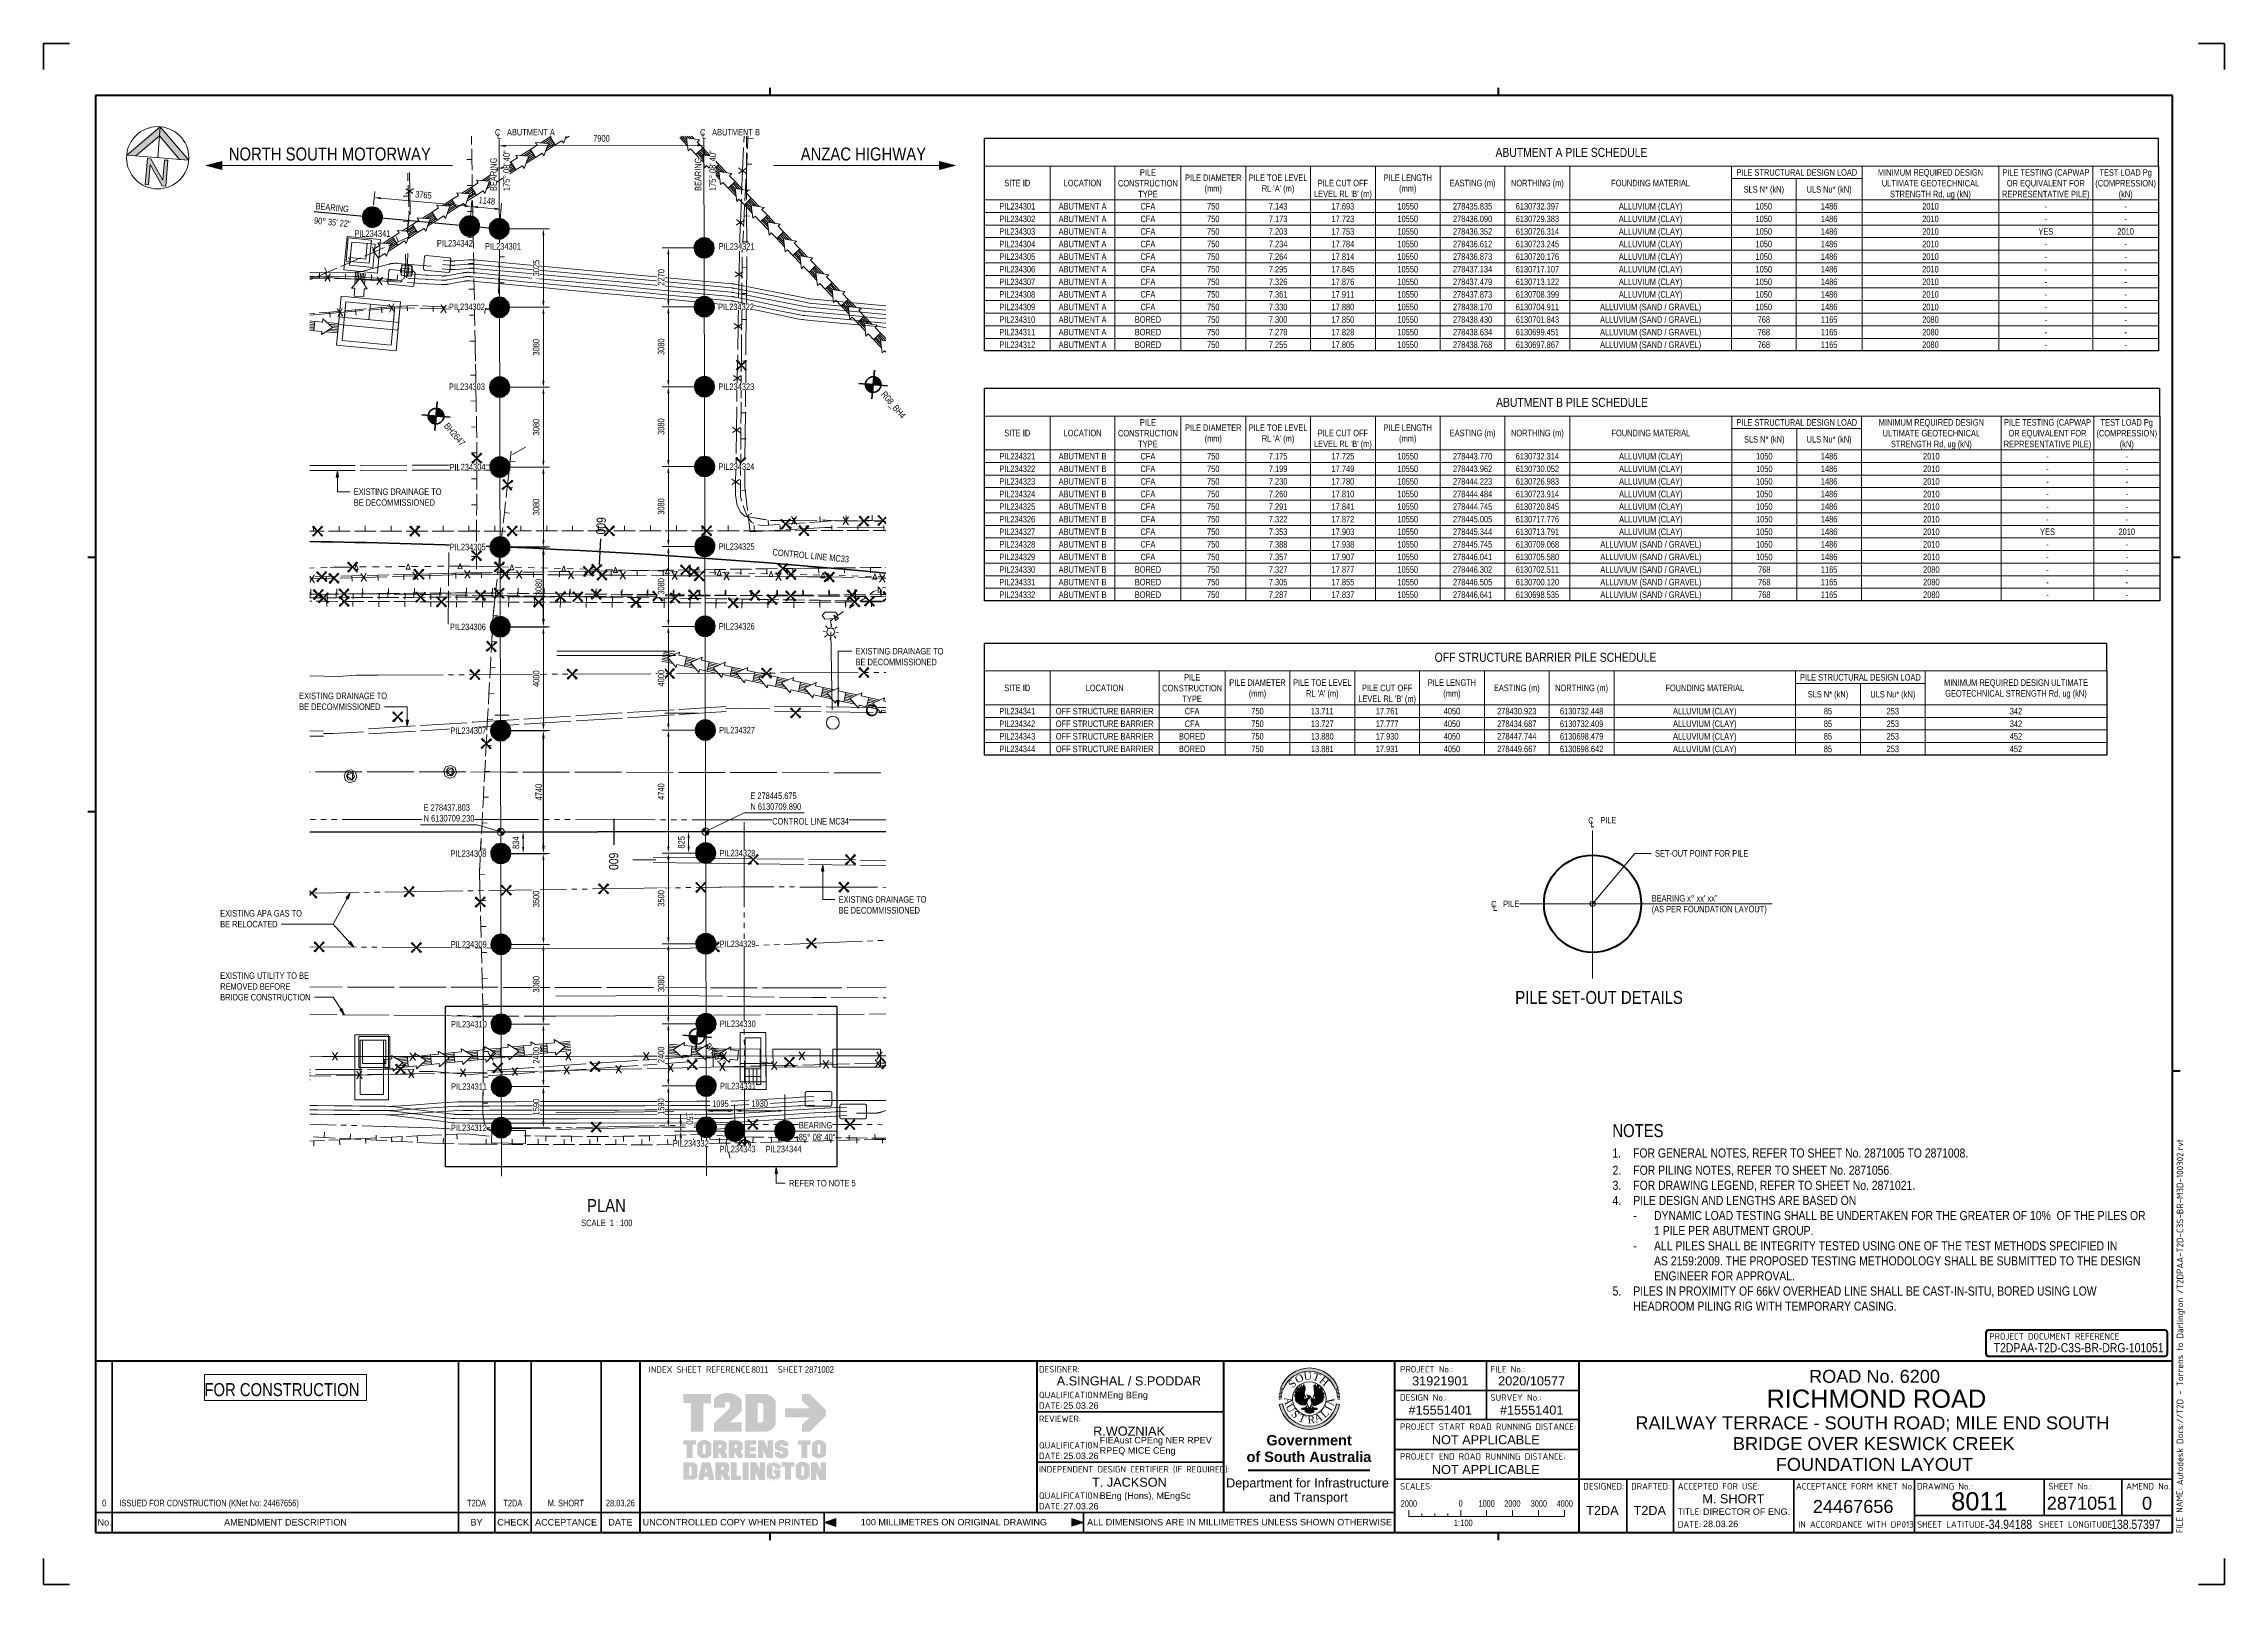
# Paper-space layout 'Layout1' of a CAD drawing. Header units: metres. Extents: x 0 to 0.841, y 0 to 0.594.
# The model-space entities are those that its viewports show. They can reach past a viewport. Long polylines and large blocks are cut down to what shows.
import ezdxf

# ---------------------------------------------------------------- set-up
doc = ezdxf.new("R2010")
doc.units = ezdxf.units.M
for name, pattern in [('ControlLine', [0.02, 0.0125, -0.0025, 0.0025, -0.0025]), ('Dashed', [0.0075, 0.005, -0.0025]), ('JacobsCenter', [0.015, 0.009, -0.0015, 0.003, -0.0015]), ('JacobsDash', [0.0045, 0.003, -0.0015]), ('JacobsGridLine', [0.0145, 0.01, -0.001, 0.0025, -0.001])]:
    doc.linetypes.add(name, pattern=pattern)
doc.layers.get('Defpoints').update_dxf_attribs({"color": 41})
for name, color, linetype, lineweight in [('A-ANNO-NOTE-STAMP', 10, 'Continuous', 18), ('BRIDGE-G-IMPT', 7, 'Continuous', 13), ('D-BDGE', 7, 'Continuous', 13), ('D-BDGE-FNDN', 7, 'Continuous', 50), ('D-BDGE-FNDN-PILE-CONC', 7, 'Continuous', 50), ('D-ENHA-ANNO-SYMB', 7, 'Continuous', 50), ('D-ENHA-ANNO-TEXT', 7, 'Continuous', 9), ('D-ENHA-GEN-LINE', 7, 'Continuous', 9), ('D-ENHA-GEN-LINE-GRIDS', 7, 'Continuous', 9), ('D-ENHA-TEXT', 7, 'Continuous', 9), ('D-ENHA-TEXT-DIMS', 7, 'Continuous', 9), ('D-ENHA-TEXT-SCHEDULE', 7, 'Continuous', 18), ('D-ENHA-TEXT-TAG', 7, 'Continuous', 18), ('D-ENHA-TITLEBLOCK', 7, 'Continuous', 9), ('G-ANNO-TTLB', 7, 'Continuous', 18)]:
    doc.layers.add(name, color=color, linetype=linetype, lineweight=lineweight)
doc.layers.add('D-BDGE-ANNO-NPLT', color=191, linetype='Continuous', plot=False)
doc.layers.get('D-BDGE-ANNO-NPLT').freeze()
doc.styles.add('Arial', font='arial.ttf', dxfattribs={"height": 0.0025})
doc.styles.add('Arial Narrow', font='ARIALN.TTF', dxfattribs={"height": 0.35})
doc.styles.add('Arial Narrow_1', font='ARIALN.TTF', dxfattribs={"height": 0.25})
doc.styles.add('Arial Narrow_2', font='ARIALN.TTF', dxfattribs={"height": 0.0025})
doc.styles.add('Arial Narrow_3', font='ARIALN.TTF', dxfattribs={"height": 0.5})
doc.styles.add('Arial Narrow_4', font='ARIALN.TTF', dxfattribs={"height": 0.0035})
doc.styles.add('Arial Narrow_5', font='ARIALN.TTF', dxfattribs={"height": 0.005})
doc.styles.add('Arial Narrow_6', font='ARIALN.TTF', dxfattribs={"height": 0.05})
doc.styles.add('Arial Narrow_7', font='ARIALN.TTF', dxfattribs={"height": 0.1})
doc.styles.add('Arial Narrow_8', font='ARIALN.TTF', dxfattribs={"width": 0.9, "height": 0.0025})
doc.styles.add('Arial_1', font='arial.ttf', dxfattribs={"height": 0.0035})
doc.styles.add('Arial_2', font='arial.ttf', dxfattribs={"height": 0.005})
doc.styles.add('Arial_3', font='arial.ttf', dxfattribs={"height": 0.007})
doc.styles.add('Arial_B', font='arialbd.ttf', dxfattribs={"height": 0.004})
doc.styles.add('ISOCPEUR', font='isocpeur.ttf', dxfattribs={"height": 0.0025})
doc.styles.add('Times New Roman', font='times.ttf', dxfattribs={"height": 0.008001})
doc.dimstyles.new('____ddd____', dxfattribs={"dimscale": 0.3048, "dimtxt": 0.255858, "dimasz": 0.984252, "dimexe": 0.492126, "dimexo": 0.328084, "dimgap": 0.164042, "dimtad": 1, "dimdec": 0, "dimlfac": 1000, "dimzin": 0, "dimdsep": 46, "dimtxsty": 'Arial Narrow_1', "dimsah": 1, "dimcen": 0.09, "dimaunit": 1, "dimadec": 4, "dimazin": 0, "dimtfac": 1, "dimtdec": 4, "dimtix": 1, "dimtmove": 0, "dimatfit": 3, "dimfxl": 1, "dimtvp": 1, "dimtolj": 1, "dimtzin": 0, "dimarcsym": 2})
doc.dimstyles.new('Dimension_Standard_O__mm_', dxfattribs={"dimscale": 0.3048, "dimtxt": 0.255858, "dimasz": 0.82021, "dimexe": 0.787402, "dimexo": 0.492126, "dimgap": 0.492126, "dimtad": 1, "dimdec": 0, "dimlfac": 1000, "dimzin": 0, "dimdsep": 46, "dimtxsty": 'Arial Narrow_1', "dimsah": 1, "dimcen": 0.09, "dimaunit": 1, "dimadec": 4, "dimazin": 0, "dimtfac": 1, "dimtdec": 4, "dimtix": 1, "dimtmove": 0, "dimatfit": 3, "dimfxl": 1, "dimtvp": 1, "dimtfill": 1, "dimtolj": 1, "dimtzin": 0, "dimlwd": 18, "dimlwe": 18, "dimarcsym": 2})
doc.dimstyles.new('Dimension_Standard_O__mm__1', dxfattribs={"dimscale": 0.3048, "dimtxt": 0.255858, "dimasz": 0.82021, "dimexe": 0.787402, "dimexo": 0.492126, "dimgap": 0.492126, "dimtad": 1, "dimdec": 0, "dimlfac": 1000, "dimzin": 0, "dimdsep": 46, "dimtxsty": 'Arial Narrow_1', "dimsah": 1, "dimcen": 0.09, "dimaunit": 1, "dimadec": 4, "dimazin": 0, "dimtfac": 1, "dimtdec": 4, "dimtix": 1, "dimtmove": 2, "dimatfit": 3, "dimfxl": 1, "dimtvp": 1, "dimtfill": 1, "dimtolj": 1, "dimtzin": 0, "dimlwd": 18, "dimlwe": 18, "dimarcsym": 2})

psp = doc.layouts.get("Layout1")

# ---------------------------------------------------------------- texts
at = {"layer": 'A-ANNO-NOTE-STAMP', "insert": (0.09326, 0.07505), "char_height": 0.005, "width": 0.06252, "attachment_point": 5, "style": 'Arial Narrow_1'}
psp.add_mtext('\\pxqj;FOR CONSTRUCTION', dxfattribs=at)
at = {"layer": 'G-ANNO-TTLB', "style": 'Arial Narrow_1'}
psp.add_text('T2DPAA-T2D-C3S-BR-DRG-101051', height=0.0035, dxfattribs=at).set_placement((0.75206, 0.0895))
at = {"layer": 'G-ANNO-TTLB', "attachment_point": 1}
for s, insert, char_height, width, style in [('T. JACKSON', (0.40434, 0.04114), 0.0035, 0.0353544, 'Arial_1'), ('BEng (Hons), MEngSc', (0.40723, 0.03546), 0.0025, 0.0349536, 'Arial'), ('M. SHORT', (0.63967, 0.03477), 0.0035, 0.0291814, 'Arial_1'), ('0', (0.02256, 0.03261), 0.0025, 0.0019241, 'Arial Narrow_2'), ('ISSUED FOR CONSTRUCTION (KNet No: 24467656)', (0.02921, 0.03261), 0.0025, 0.0837763, 'Arial Narrow_2'), ('T2DA', (0.1633, 0.03261), 0.0025, 0.0088987, 'Arial Narrow_2'), ('T2DA', (0.1773, 0.03261), 0.0025, 0.0088987, 'Arial Narrow_2'), ('M. SHORT', (0.19441, 0.03261), 0.0025, 0.0169958, 'Arial Narrow_2'), ('28.03.26', (0.21684, 0.03261), 0.0025, 0.0134684, 'Arial Narrow_2'), ('27.03.26', (0.39323, 0.03139), 0.0025, 0.0163544, 'Arial'), ('DIRECTOR OF ENG.', (0.63994, 0.02929), 0.0025, 0.0336709, 'Arial'), ('24467656', (0.68231, 0.03253), 0.005, 0.038481, 'Arial_2'), ('28.03.26', (0.63994, 0.02456), 0.0025, 0.0163544, 'Arial')]:
    psp.add_mtext(s, dxfattribs=dict(at, insert=insert, char_height=char_height, width=width, style=style))

msp = doc.modelspace()

# ---------------------------------------------------------------- texts
at = {"layer": 'D-ENHA-GEN-LINE', "insert": (596.07484, 3.25401), "char_height": 0.05, "attachment_point": 1, "style": 'Arial Narrow_6', "bg_fill": 3, "box_fill_scale": 1, "bg_fill_color": 9, "bg_fill_true_color": 13158600, "bg_fill_transparency": 0}
msp.add_mtext('PILE', dxfattribs=at)
at = {"layer": 'D-ENHA-TEXT', "attachment_point": 1, "bg_fill": 3, "box_fill_scale": 1, "bg_fill_color": 9, "bg_fill_true_color": 13158600, "bg_fill_transparency": 0}
for s, insert, char_height, style in [('SET-OUT POINT FOR PILE', (596.49745, 2.99841), 0.05, 'Arial Narrow_6'), ('NOTES', (594.87112, 2.72716), 0.005, 'Arial Narrow_5'), ('1.', (594.87112, 2.71778), 0.0035, 'Arial Narrow_4'), ('FOR GENERAL NOTES, REFER TO SHEET No. 2871005 TO 2871008.', (594.87912, 2.71778), 0.0035, 'Arial Narrow_4'), ('PILE SET-OUT DETAILS', (595.41938, 1.9126), 0.1, 'Arial Narrow_7')]:
    msp.add_mtext(s, dxfattribs=dict(at, insert=insert, char_height=char_height, style=style))
at = {"layer": 'D-ENHA-TEXT', "char_height": 0.05, "attachment_point": 1, "style": 'Arial Narrow_6', "bg_fill": 3, "box_fill_scale": 1, "bg_fill_color": 256, "bg_fill_transparency": 0}
for s, insert in [('BEARING x° xx\' xx"', (596.47131, 2.65232)), ('(AS PER FOUNDATION LAYOUT)', (596.47131, 2.56897))]:
    msp.add_mtext(s, dxfattribs=dict(at, insert=insert))

# ---------------------------------------------------------------- blocks, each defined once
blk = doc.blocks.new('T2DPAA-T2D-PWA-DE-XRF-000001 - Drawing3_dwg-6272381-FOUNDATION LAYOUT')
at = {"layer": 'BRIDGE-G-IMPT'}
h = blk.add_hatch(color=256, dxfattribs=at)
edge = h.paths.add_edge_path()
edge.add_line((0.1549, 0.1015), (0.1515, 0.1021))
edge.add_arc((0.1226, 0.1077), 0.0295, 190.997, 349.003, ccw=False)
edge.add_line((0.0937, 0.1021), (0.0903, 0.1015))
edge.add_arc((0.1226, 0.1077), 0.0329, 190.997, 349.003)
edge = h.paths.add_edge_path()
edge.add_arc((0.1226, 0.1077), 0.0329, 20.0475, 159.9525, ccw=False)
edge.add_line((0.1535, 0.119), (0.1503, 0.1178))
edge.add_arc((0.1226, 0.1077), 0.0295, 20.0475, 159.9525)
edge.add_line((0.0949, 0.1178), (0.0917, 0.119))
h = blk.add_hatch(color=256, dxfattribs=at)
edge = h.paths.add_edge_path()
edge.add_line((0.0941, 0.115), (0.0907, 0.1159))
edge.add_arc((0.1226, 0.1077), 0.0329, 164.0488, 165.6441, ccw=False)
edge.add_line((0.091, 0.1169), (0.091, 0.1168))
edge.add_line((0.091, 0.1169), (0.0943, 0.1159))
edge.add_line((0.0943, 0.1158), (0.0943, 0.1159))
edge.add_arc((0.1226, 0.1077), 0.0295, 164.0488, 165.6441)
h = blk.add_hatch(color=256, dxfattribs=at)
edge = h.paths.add_edge_path()
edge.add_arc((0.1226, 0.1077), 0.0329, 161.3902, 162.9856, ccw=False)
edge.add_line((0.0915, 0.1183), (0.0914, 0.1182))
edge.add_line((0.0915, 0.1183), (0.0947, 0.1172))
edge.add_line((0.0947, 0.1171), (0.0947, 0.1172))
edge.add_arc((0.1226, 0.1077), 0.0295, 161.3902, 162.9856)
edge.add_line((0.0944, 0.1163), (0.0911, 0.1174))
h = blk.add_hatch(color=256, dxfattribs=at)
edge = h.paths.add_edge_path()
edge.add_line((0.1206, 0.1074), (0.1207, 0.1074))
edge.add_line((0.1207, 0.1074), (0.1206, 0.1074))
edge = h.paths.add_edge_path()
edge.add_line((0.1166, 0.11), (0.1166, 0.1074))
edge.add_line((0.1166, 0.1074), (0.1183, 0.1065))
edge.add_line((0.1183, 0.1065), (0.119, 0.1076))
edge.add_line((0.119, 0.1076), (0.1204, 0.1079))
edge.add_line((0.1204, 0.1079), (0.1207, 0.1074))
edge.add_line((0.1207, 0.1074), (0.1211, 0.1067))
edge.add_line((0.1211, 0.1067), (0.1187, 0.1008))
edge.add_line((0.1187, 0.1008), (0.1178, 0.1012))
edge.add_line((0.1178, 0.1012), (0.1166, 0.1008))
edge.add_line((0.1166, 0.1008), (0.1161, 0.1012))
edge.add_line((0.1161, 0.1012), (0.1147, 0.101))
edge.add_line((0.1147, 0.101), (0.1143, 0.1017))
edge.add_line((0.1143, 0.1017), (0.1131, 0.1012))
edge.add_line((0.1131, 0.1012), (0.1128, 0.1022))
edge.add_line((0.1128, 0.1022), (0.1119, 0.1019))
edge.add_line((0.1119, 0.1019), (0.1119, 0.1029))
edge.add_line((0.1119, 0.1029), (0.1105, 0.1027))
edge.add_line((0.1105, 0.1027), (0.1107, 0.1043))
edge.add_line((0.1107, 0.1043), (0.1091, 0.1041))
edge.add_line((0.1091, 0.1041), (0.1095, 0.1057))
edge.add_line((0.1095, 0.1057), (0.1077, 0.106))
edge.add_line((0.1077, 0.106), (0.1081, 0.1069))
edge.add_line((0.1081, 0.1069), (0.1072, 0.1074))
edge.add_line((0.1072, 0.1074), (0.1081, 0.1091))
edge.add_line((0.1081, 0.1091), (0.1069, 0.11))
edge.add_line((0.1069, 0.11), (0.1081, 0.1112))
edge.add_line((0.1081, 0.1112), (0.1069, 0.1122))
edge.add_line((0.1069, 0.1122), (0.1085, 0.113))
edge.add_line((0.1085, 0.113), (0.1072, 0.1143))
edge.add_line((0.1072, 0.1143), (0.1095, 0.1145))
edge.add_line((0.1095, 0.1145), (0.1081, 0.116))
edge.add_line((0.1081, 0.116), (0.1105, 0.116))
edge.add_line((0.1105, 0.116), (0.1088, 0.1179))
edge.add_line((0.1088, 0.1179), (0.1119, 0.1163))
edge.add_line((0.1119, 0.1163), (0.1105, 0.1193))
edge.add_line((0.1105, 0.1193), (0.1138, 0.1172))
edge.add_line((0.1138, 0.1172), (0.1121, 0.121))
edge.add_line((0.1121, 0.121), (0.1147, 0.1181))
edge.add_line((0.1147, 0.1181), (0.1143, 0.1224))
edge.add_line((0.1143, 0.1224), (0.1159, 0.1188))
edge.add_line((0.1159, 0.1188), (0.1166, 0.1236))
edge.add_line((0.1166, 0.1236), (0.1171, 0.1207))
edge.add_line((0.1171, 0.1207), (0.1178, 0.1214))
edge.add_line((0.1178, 0.1214), (0.118, 0.1179))
edge.add_line((0.118, 0.1179), (0.1171, 0.1131))
edge.add_line((0.1171, 0.1131), (0.1178, 0.111))
edge.add_line((0.1178, 0.111), (0.1166, 0.11))
for points in [[(0.1105, 0.1193), (0.1088, 0.1179), (0.1119, 0.1163)], [(0.1369, 0.1093), (0.1385, 0.1081), (0.1367, 0.1074), (0.1376, 0.106), (0.1357, 0.106), (0.1367, 0.1043), (0.1348, 0.1043), (0.1348, 0.1031), (0.1336, 0.1034), (0.1331, 0.1022), (0.1322, 0.1024), (0.1317, 0.1015), (0.1305, 0.1017), (0.1301, 0.101), (0.1296, 0.1015), (0.1291, 0.1005), (0.1286, 0.1008), (0.1277, 0.1003), (0.1275, 0.101), (0.1268, 0.1003), (0.1251, 0.1029), (0.1242, 0.1065), (0.1246, 0.1076), (0.1263, 0.1076), (0.127, 0.1067), (0.1284, 0.1072), (0.1291, 0.11), (0.1275, 0.1112), (0.1282, 0.1133), (0.1275, 0.1219), (0.1284, 0.121), (0.1289, 0.1236), (0.1294, 0.1193), (0.1312, 0.1226), (0.1305, 0.1191), (0.1331, 0.1212), (0.1317, 0.1179), (0.1348, 0.1195), (0.1324, 0.116), (0.1364, 0.1179), (0.1341, 0.1155), (0.1371, 0.116), (0.1355, 0.1143), (0.1381, 0.1141), (0.1364, 0.1131), (0.1383, 0.1124), (0.1367, 0.1114), (0.1385, 0.11)], [(0.1312, 0.1226), (0.1331, 0.1212), (0.1305, 0.1191)], [(0.1348, 0.1195), (0.1364, 0.1179), (0.1324, 0.116)], [(0.1069, 0.1122), (0.1069, 0.11), (0.1081, 0.1112)], [(0.1081, 0.116), (0.1072, 0.1143), (0.1095, 0.1145)], [(0.1077, 0.106), (0.1091, 0.1041), (0.1095, 0.1057)], [(0.1105, 0.1027), (0.1119, 0.1019), (0.1119, 0.1029)], [(0.1225, 0.0967), (0.1233, 0.0985), (0.1277, 0.0943), (0.1263, 0.0929), (0.1237, 0.092), (0.1202, 0.0924), (0.1176, 0.0943), (0.1218, 0.0984)], [(0.1291, 0.1005), (0.1301, 0.101), (0.1296, 0.1015)], [(0.1317, 0.1015), (0.1331, 0.1022), (0.1322, 0.1024)], [(0.1383, 0.1124), (0.1381, 0.1141), (0.1364, 0.1131)]]:
    blk.add_hatch(color=256, dxfattribs=at).paths.add_polyline_path(points)
h = blk.add_hatch(color=256, dxfattribs=at)
edge = h.paths.add_edge_path()
edge.add_line((0.154, 0.1174), (0.1508, 0.1163))
edge.add_arc((0.1226, 0.1077), 0.0295, 17.0144, 18.6098)
edge.add_line((0.1505, 0.1172), (0.1505, 0.1171))
edge.add_line((0.1505, 0.1172), (0.1537, 0.1183))
edge.add_line((0.1538, 0.1182), (0.1537, 0.1183))
edge.add_arc((0.1226, 0.1077), 0.0329, 17.0144, 18.6098, ccw=False)
h = blk.add_hatch(color=256, dxfattribs=at)
edge = h.paths.add_edge_path()
edge.add_arc((0.1226, 0.1077), 0.0295, 14.3559, 15.9512)
edge.add_line((0.1509, 0.1159), (0.1509, 0.1158))
edge.add_line((0.1509, 0.1159), (0.1542, 0.1169))
edge.add_line((0.1542, 0.1168), (0.1542, 0.1169))
edge.add_arc((0.1226, 0.1077), 0.0329, 14.3559, 15.9512, ccw=False)
edge.add_line((0.1545, 0.1159), (0.1511, 0.115))
h = blk.add_hatch(color=256, dxfattribs=at)
edge = h.paths.add_edge_path()
edge.add_line((0.0931, 0.1083), (0.0897, 0.1083))
edge.add_arc((0.1226, 0.1077), 0.0329, 177.3415, 178.9368, ccw=False)
edge.add_line((0.0897, 0.1094), (0.0897, 0.1093))
edge.add_line((0.0897, 0.1094), (0.0932, 0.1092))
edge.add_line((0.0932, 0.1091), (0.0932, 0.1092))
edge.add_arc((0.1226, 0.1077), 0.0295, 177.3415, 178.9368)
h = blk.add_hatch(color=256, dxfattribs=at)
edge = h.paths.add_edge_path()
edge.add_line((0.0931, 0.1069), (0.0897, 0.1068))
edge.add_arc((0.1226, 0.1077), 0.0329, 180, 181.5953, ccw=False)
edge.add_line((0.0897, 0.1078), (0.0897, 0.1077))
edge.add_line((0.0897, 0.1078), (0.0931, 0.1078))
edge.add_line((0.0931, 0.1077), (0.0931, 0.1078))
edge.add_arc((0.1226, 0.1077), 0.0295, 180, 181.5953)
h = blk.add_hatch(color=256, dxfattribs=at)
edge = h.paths.add_edge_path()
edge.add_arc((0.1226, 0.1077), 0.0329, 174.6829, 176.2783, ccw=False)
edge.add_line((0.0899, 0.1109), (0.0898, 0.1108))
edge.add_line((0.0899, 0.1109), (0.0933, 0.1106))
edge.add_line((0.0933, 0.1105), (0.0933, 0.1106))
edge.add_arc((0.1226, 0.1077), 0.0295, 174.6829, 176.2783)
edge.add_line((0.0932, 0.1096), (0.0898, 0.1099))
h = blk.add_hatch(color=256, dxfattribs=at)
edge = h.paths.add_edge_path()
edge.add_arc((0.1226, 0.1077), 0.0329, 172.0244, 173.6197, ccw=False)
edge.add_line((0.09, 0.1124), (0.09, 0.1123))
edge.add_line((0.09, 0.1124), (0.0934, 0.1119))
edge.add_line((0.0934, 0.1118), (0.0934, 0.1119))
edge.add_arc((0.1226, 0.1077), 0.0295, 172.0244, 173.6197)
edge.add_line((0.0933, 0.111), (0.0899, 0.1114))
h = blk.add_hatch(color=256, dxfattribs=at)
edge = h.paths.add_edge_path()
edge.add_arc((0.1226, 0.1077), 0.0329, 169.3658, 170.9612, ccw=False)
edge.add_line((0.0903, 0.1139), (0.0903, 0.1138))
edge.add_line((0.0903, 0.1139), (0.0937, 0.1133))
edge.add_line((0.0936, 0.1132), (0.0937, 0.1133))
edge.add_arc((0.1226, 0.1077), 0.0295, 169.3658, 170.9612)
edge.add_line((0.0935, 0.1124), (0.0901, 0.1129))
h = blk.add_hatch(color=256, dxfattribs=at)
edge = h.paths.add_edge_path()
edge.add_arc((0.1226, 0.1077), 0.0329, 166.7073, 168.3026, ccw=False)
edge.add_line((0.0906, 0.1154), (0.0906, 0.1153))
edge.add_line((0.0906, 0.1154), (0.0939, 0.1146))
edge.add_line((0.0939, 0.1145), (0.0939, 0.1146))
edge.add_arc((0.1226, 0.1077), 0.0295, 166.7073, 168.3026)
edge.add_line((0.0937, 0.1137), (0.0904, 0.1144))
h = blk.add_hatch(color=256, dxfattribs=at)
edge = h.paths.add_edge_path()
edge.add_line((0.1232, 0.1095), (0.1225, 0.1076))
edge.add_line((0.1225, 0.1076), (0.1207, 0.1074))
edge.add_line((0.1207, 0.1074), (0.1207, 0.1074))
edge.add_line((0.1207, 0.1074), (0.1216, 0.1086))
edge.add_line((0.1216, 0.1086), (0.1197, 0.1119))
edge.add_line((0.1197, 0.1119), (0.1232, 0.1107))
edge.add_line((0.1232, 0.1107), (0.1239, 0.1098))
edge.add_line((0.1239, 0.1098), (0.1232, 0.1095))
h = blk.add_hatch(color=256, dxfattribs=at)
edge = h.paths.add_edge_path()
edge.add_line((0.1548, 0.1144), (0.1514, 0.1137))
edge.add_arc((0.1226, 0.1077), 0.0295, 11.6974, 13.2927)
edge.add_line((0.1512, 0.1146), (0.1513, 0.1145))
edge.add_line((0.1512, 0.1146), (0.1546, 0.1154))
edge.add_line((0.1546, 0.1153), (0.1546, 0.1154))
edge.add_arc((0.1226, 0.1077), 0.0329, 11.6974, 13.2927, ccw=False)
h = blk.add_hatch(color=256, dxfattribs=at)
edge = h.paths.add_edge_path()
edge.add_arc((0.1226, 0.1077), 0.0295, 9.0388, 10.6342)
edge.add_line((0.1515, 0.1133), (0.1515, 0.1132))
edge.add_line((0.1515, 0.1133), (0.1549, 0.1139))
edge.add_line((0.1549, 0.1138), (0.1549, 0.1139))
edge.add_arc((0.1226, 0.1077), 0.0329, 9.0388, 10.6342, ccw=False)
edge.add_line((0.1551, 0.1129), (0.1517, 0.1124))
h = blk.add_hatch(color=256, dxfattribs=at)
edge = h.paths.add_edge_path()
edge.add_arc((0.1226, 0.1077), 0.0295, 6.3803, 7.9756)
edge.add_line((0.1518, 0.1119), (0.1518, 0.1118))
edge.add_line((0.1518, 0.1119), (0.1552, 0.1124))
edge.add_line((0.1552, 0.1123), (0.1552, 0.1124))
edge.add_arc((0.1226, 0.1077), 0.0329, 6.3803, 7.9756, ccw=False)
edge.add_line((0.1553, 0.1114), (0.1519, 0.111))
h = blk.add_hatch(color=256, dxfattribs=at)
edge = h.paths.add_edge_path()
edge.add_line((0.1554, 0.1099), (0.152, 0.1096))
edge.add_arc((0.1226, 0.1077), 0.0295, 3.7217, 5.3171)
edge.add_line((0.1519, 0.1106), (0.1519, 0.1105))
edge.add_line((0.1519, 0.1106), (0.1553, 0.1109))
edge.add_line((0.1553, 0.1108), (0.1553, 0.1109))
edge.add_arc((0.1226, 0.1077), 0.0329, 3.7217, 5.3171, ccw=False)
h = blk.add_hatch(color=256, dxfattribs=at)
edge = h.paths.add_edge_path()
edge.add_line((0.1555, 0.1083), (0.1521, 0.1083))
edge.add_arc((0.1226, 0.1077), 0.0295, 1.0632, 2.6585)
edge.add_line((0.152, 0.1092), (0.152, 0.1091))
edge.add_line((0.152, 0.1092), (0.1554, 0.1094))
edge.add_line((0.1555, 0.1093), (0.1554, 0.1094))
edge.add_arc((0.1226, 0.1077), 0.0329, 1.0632, 2.6585, ccw=False)
h = blk.add_hatch(color=256, dxfattribs=at)
edge = h.paths.add_edge_path()
edge.add_line((0.1555, 0.1068), (0.152, 0.1069))
edge.add_arc((0.1226, 0.1077), 0.0295, 358.4047, 360)
edge.add_line((0.1521, 0.1078), (0.1521, 0.1077))
edge.add_line((0.1521, 0.1078), (0.1555, 0.1078))
edge.add_line((0.1555, 0.1077), (0.1555, 0.1078))
edge.add_arc((0.1226, 0.1077), 0.0329, 358.4047, 360, ccw=False)
for p, q in [((0.0917, 0.119), (0.0949, 0.1178)), ((0.1105, 0.1193), (0.1088, 0.1179)), ((0.1088, 0.1179), (0.1119, 0.1163)), ((0.1119, 0.1163), (0.1105, 0.1193)), ((0.1305, 0.1191), (0.1312, 0.1226)), ((0.1331, 0.1212), (0.1305, 0.1191)), ((0.1312, 0.1226), (0.1331, 0.1212)), ((0.1324, 0.116), (0.1348, 0.1195)), ((0.1364, 0.1179), (0.1324, 0.116)), ((0.1348, 0.1195), (0.1364, 0.1179)), ((0.1503, 0.1178), (0.1535, 0.119)), ((0.0903, 0.1015), (0.0937, 0.1021)), ((0.1069, 0.1122), (0.1069, 0.11)), ((0.1081, 0.1112), (0.1069, 0.1122)), ((0.1069, 0.11), (0.1081, 0.1112)), ((0.1081, 0.116), (0.1072, 0.1143)), ((0.1072, 0.1143), (0.1095, 0.1145)), ((0.1077, 0.106), (0.1091, 0.1041)), ((0.1095, 0.1057), (0.1077, 0.106)), ((0.1095, 0.1145), (0.1081, 0.116)), ((0.1091, 0.1041), (0.1095, 0.1057)), ((0.1119, 0.1029), (0.1105, 0.1027)), ((0.1105, 0.1027), (0.1119, 0.1019)), ((0.1119, 0.1019), (0.1119, 0.1029)), ((0.115, 0.0967), (0.1197, 0.0967)), ((0.1211, 0.1003), (0.1173, 0.0974)), ((0.1244, 0.1003), (0.1272, 0.0974)), ((0.1256, 0.0967), (0.1308, 0.0967)), ((0.1296, 0.1015), (0.1291, 0.1005)), ((0.1291, 0.1005), (0.1301, 0.101)), ((0.1301, 0.101), (0.1296, 0.1015)), ((0.1322, 0.1024), (0.1317, 0.1015)), ((0.1317, 0.1015), (0.1331, 0.1022)), ((0.1331, 0.1022), (0.1322, 0.1024)), ((0.1381, 0.1141), (0.1364, 0.1131)), ((0.1364, 0.1131), (0.1383, 0.1124)), ((0.1383, 0.1124), (0.1381, 0.1141)), ((0.1515, 0.1021), (0.1549, 0.1015))]:
    blk.add_line(p, q, dxfattribs=at)
at = {"layer": 'BRIDGE-G-IMPT', "flags": 128}
for points in [[(0.1085, 0.113), (0.1072, 0.1143), (0.1095, 0.1145), (0.1081, 0.116), (0.1105, 0.116), (0.1088, 0.1179), (0.1119, 0.1163), (0.1105, 0.1193), (0.1138, 0.1172), (0.1121, 0.121), (0.1147, 0.1181), (0.1143, 0.1224), (0.1159, 0.1188), (0.1166, 0.1236), (0.1171, 0.1207), (0.1178, 0.1214), (0.118, 0.1179), (0.1171, 0.1131), (0.119, 0.1076), (0.1204, 0.1079), (0.1211, 0.1067), (0.1187, 0.1008), (0.1178, 0.1012), (0.1166, 0.1008), (0.1161, 0.1012), (0.1147, 0.101), (0.1143, 0.1017), (0.1131, 0.1012), (0.1128, 0.1022), (0.1119, 0.1019), (0.1119, 0.1029), (0.1105, 0.1027), (0.1107, 0.1043), (0.1091, 0.1041), (0.1095, 0.1057), (0.1077, 0.106), (0.1081, 0.1069), (0.1072, 0.1074), (0.1081, 0.1091), (0.1069, 0.11), (0.1081, 0.1112), (0.1069, 0.1122), (0.1087, 0.1131)], [(0.1199, 0.1031), (0.1225, 0.0967), (0.1251, 0.1029), (0.1242, 0.1065), (0.1246, 0.1076), (0.1263, 0.1076), (0.1282, 0.1133), (0.1275, 0.1219), (0.1284, 0.121), (0.1289, 0.1236), (0.1294, 0.1193), (0.1312, 0.1226), (0.1305, 0.1191), (0.1331, 0.1212), (0.1317, 0.1179), (0.1348, 0.1195), (0.1324, 0.116), (0.1364, 0.1179), (0.1341, 0.1155), (0.1371, 0.116), (0.1355, 0.1143), (0.1381, 0.1141), (0.1364, 0.1131), (0.1383, 0.1124), (0.1367, 0.1114), (0.1385, 0.11), (0.1369, 0.1093), (0.1385, 0.1081), (0.1367, 0.1074), (0.1376, 0.106), (0.1357, 0.106), (0.1367, 0.1043), (0.1348, 0.1043), (0.1348, 0.1031), (0.1336, 0.1034), (0.1331, 0.1022), (0.1322, 0.1024), (0.1317, 0.1015), (0.1305, 0.1017), (0.1301, 0.101), (0.1296, 0.1015), (0.1291, 0.1005), (0.1286, 0.1008), (0.1277, 0.1003), (0.1275, 0.101), (0.1268, 0.1003), (0.1251, 0.1029)], [(0.1206, 0.0974), (0.1145, 0.0974), (0.1145, 0.0962), (0.1194, 0.0962)], [(0.119, 0.1076), (0.1183, 0.1065), (0.1166, 0.1074), (0.1166, 0.11), (0.1178, 0.111)], [(0.1218, 0.0984), (0.1176, 0.0943), (0.1202, 0.0924), (0.1237, 0.092), (0.1263, 0.0929), (0.1277, 0.0943), (0.1233, 0.0985)], [(0.1239, 0.1098), (0.1244, 0.1091), (0.1246, 0.1076)], [(0.1246, 0.0974), (0.1308, 0.0974), (0.1308, 0.0962), (0.126, 0.0962)], [(0.1263, 0.1076), (0.127, 0.1067), (0.1284, 0.1072), (0.1291, 0.11), (0.1275, 0.1112)]]:
    blk.add_lwpolyline(points, dxfattribs=at)
blk.add_lwpolyline([(0.1206, 0.1074), (0.1216, 0.1086), (0.1197, 0.1119), (0.1232, 0.1107), (0.1239, 0.1098), (0.1232, 0.1095), (0.1225, 0.1076)], close=True, dxfattribs=at)
at = {"layer": 'BRIDGE-G-IMPT'}
blk.add_circle((0.1226, 0.1077), 0.018, dxfattribs=at)
for radius, start, end in [(0.0329, 20.0475, 159.9525), (0.0295, 20.0475, 159.9525), (0.0329, 190.997, 349.003), (0.0295, 190.997, 349.003)]:
    blk.add_arc((0.1226, 0.1077), radius, start, end, dxfattribs=at)
at = {"layer": 'BRIDGE-G-IMPT', "lineweight": 9, "char_height": 0.008, "attachment_point": 2, "line_spacing_factor": 1.029793, "style": 'Times New Roman'}
for s, insert, width, rotation in [('S', (0.1012, 0.1263), 0.008041, 49.0663), ('O', (0.1099, 0.133), 0.010353, 26.6943), ('U', (0.1205, 0.136), 0.010353, 4.3222), ('T', (0.1314, 0.1347), 0.008744, 341.9502), ('H', (0.141, 0.1293), 0.010353, 319.5782), ('A', (0.104, 0.106), 0.010353, 279.6978), ('U', (0.1058, 0.0996), 0.010353, 300.15), ('S', (0.1107, 0.0935), 0.008041, 310.3575), ('L', (0.1363, 0.0949), 0.008744, 42.375), ('I', (0.1395, 0.0995), 0.004825, 60.5783), ('A', (0.141, 0.1048), 0.010353, 83.64), ('T', (0.1164, 0.0903), 0.008744, 336.9699), ('R', (0.1244, 0.0893), 0.009549, 3.701), ('A', (0.1307, 0.0909), 0.010353, 21.3382)]:
    blk.add_mtext(s, dxfattribs=dict(at, insert=insert, width=width, rotation=rotation))
blk = doc.blocks.new('T2DPAA-T2D-PWA-DE-XRF-000001 - Standard-6272828-FOUNDATION LAYOUT')
at = {"layer": 'BRIDGE-G-IMPT', "lineweight": 9}
for points in [[(0.30548, 0.02535), (0.30548, 0.02385), (0.30548, 0.02235), (0.301, 0.02385)], [(0.39652, 0.02539), (0.401, 0.02389), (0.39652, 0.02239), (0.39652, 0.02389)]]:
    blk.add_hatch(color=256, dxfattribs=at).paths.add_polyline_path(points)
at = {"layer": 'D-ENHA-TITLEBLOCK', "true_color": 0x1d4a5c}
h = blk.add_hatch(color=139, dxfattribs=at)
edge = h.paths.add_edge_path()
edge.add_line((0.26233, 0.04431), (0.26233, 0.04523))
edge.add_arc((0.26158, 0.044), 0.00145, 58.82409, 99.793)
edge.add_line((0.26134, 0.04542), (0.26134, 0.04412))
edge.add_arc((0.26159, 0.04551), 0.00141, 259.72023, 301.6629)
edge = h.paths.add_edge_path()
edge.add_arc((0.26248, 0.04479), 0.00224, 301.80798, 330.10858, ccw=False)
edge.add_line((0.26366, 0.04289), (0.26452, 0.04149))
edge.add_line((0.26452, 0.04149), (0.26452, 0.0403))
edge.add_line((0.26452, 0.0403), (0.26269, 0.0403))
edge.add_line((0.26269, 0.0403), (0.26132, 0.04255))
edge.add_line((0.26132, 0.04255), (0.26132, 0.0403))
edge.add_line((0.26132, 0.0403), (0.25909, 0.0403))
edge.add_line((0.25909, 0.0403), (0.25909, 0.0471))
edge.add_line((0.25909, 0.0471), (0.26244, 0.0471))
edge.add_arc((0.26234, 0.04462), 0.00248, 32.83566, 87.70332, ccw=False)
edge.add_line((0.26442, 0.04597), (0.26442, 0.04368))
edge = h.paths.add_edge_path()
edge.add_line((0.26745, 0.05274), (0.26745, 0.05367))
edge.add_arc((0.2667, 0.05243), 0.00145, 58.82409, 99.793)
edge.add_line((0.26645, 0.05386), (0.26645, 0.05255))
edge.add_arc((0.26671, 0.05395), 0.00141, 259.72023, 301.6629)
edge = h.paths.add_edge_path()
edge.add_arc((0.2676, 0.05323), 0.00224, 301.80798, 330.10858, ccw=False)
edge.add_line((0.26878, 0.05133), (0.26964, 0.04993))
edge.add_line((0.26964, 0.04993), (0.26964, 0.04874))
edge.add_line((0.26964, 0.04874), (0.26781, 0.04874))
edge.add_line((0.26781, 0.04874), (0.26643, 0.05099))
edge.add_line((0.26643, 0.05099), (0.26643, 0.04874))
edge.add_line((0.26643, 0.04874), (0.26421, 0.04874))
edge.add_line((0.26421, 0.04874), (0.26421, 0.05554))
edge.add_line((0.26421, 0.05554), (0.26756, 0.05554))
edge.add_arc((0.26746, 0.05306), 0.00248, 32.83566, 87.70332, ccw=False)
edge.add_line((0.26954, 0.0544), (0.26954, 0.05212))
edge = h.paths.add_edge_path()
edge.add_line((0.2499, 0.04215), (0.2499, 0.04521))
edge.add_arc((0.24914, 0.04406), 0.00138, 56.3448, 98.78142)
edge.add_line((0.24893, 0.04543), (0.24893, 0.04193))
edge.add_arc((0.24914, 0.0433), 0.00138, 261.21858, 303.6552)
edge = h.paths.add_edge_path()
edge.add_line((0.26134, 0.05274), (0.26134, 0.05367))
edge.add_arc((0.26059, 0.05243), 0.00145, 58.82409, 99.793)
edge.add_line((0.26034, 0.05386), (0.26034, 0.05255))
edge.add_arc((0.26059, 0.05395), 0.00141, 259.72023, 301.6629)
edge = h.paths.add_edge_path()
edge.add_line((0.25017, 0.04031), (0.24671, 0.04031))
edge.add_line((0.24671, 0.04031), (0.24671, 0.04708))
edge.add_line((0.24671, 0.04708), (0.25014, 0.04707))
edge.add_arc((0.24996, 0.04467), 0.00241, 26.24827, 85.5583, ccw=False)
edge.add_line((0.25212, 0.04573), (0.25212, 0.04164))
edge.add_arc((0.25017, 0.0424), 0.00209, 270, 338.47073, ccw=False)
h.paths.add_polyline_path([(0.25546, 0.04508), (0.25502, 0.04316), (0.25589, 0.04316)])
h.paths.add_polyline_path([(0.25849, 0.04152), (0.25849, 0.0403), (0.25644, 0.0403), (0.25618, 0.04149), (0.2547, 0.04149), (0.25444, 0.0403), (0.2526, 0.0403), (0.2526, 0.04152), (0.25398, 0.04708), (0.25713, 0.04708)])
h.paths.add_polyline_path([(0.26731, 0.04196), (0.269, 0.04196), (0.269, 0.0403), (0.26509, 0.0403), (0.26509, 0.04708), (0.26731, 0.04708)])
h.paths.add_polyline_path([(0.27184, 0.0403), (0.26959, 0.0403), (0.26959, 0.04708), (0.27184, 0.04708)])
h.paths.add_polyline_path([(0.2762, 0.04412), (0.2762, 0.04711), (0.27825, 0.04711), (0.27825, 0.0403), (0.27589, 0.0403), (0.27455, 0.04323), (0.27455, 0.0403), (0.27249, 0.0403), (0.27249, 0.0471), (0.27482, 0.0471)])
edge = h.paths.add_edge_path()
edge.add_arc((0.28168, 0.04238), 0.000774, 214.51785, 325.48215)
edge.add_line((0.28232, 0.04194), (0.28232, 0.04273))
edge.add_line((0.28232, 0.04273), (0.28151, 0.04273))
edge.add_line((0.28151, 0.04273), (0.28151, 0.04428))
edge.add_line((0.28151, 0.04428), (0.28417, 0.04428))
edge.add_line((0.28417, 0.04428), (0.28417, 0.04149))
edge.add_arc((0.28189, 0.04278), 0.00262, 274.11306, 330.49292, ccw=False)
edge.add_arc((0.28153, 0.04339), 0.00327, 260.23374, 279.76626, ccw=False)
edge.add_arc((0.28122, 0.0429), 0.00275, 208.38174, 264.75175, ccw=False)
edge.add_line((0.2788, 0.0416), (0.2788, 0.04576))
edge.add_arc((0.28118, 0.04454), 0.00268, 94.84485, 152.84093, ccw=False)
edge.add_arc((0.28154, 0.04242), 0.00482, 83.08121, 96.91879, ccw=False)
edge.add_arc((0.28181, 0.04445), 0.00278, 31.31015, 83.62407, ccw=False)
edge.add_line((0.28419, 0.04589), (0.28419, 0.04466))
edge.add_line((0.28419, 0.04466), (0.28201, 0.04466))
edge.add_line((0.28201, 0.04466), (0.28201, 0.0455))
edge.add_arc((0.28153, 0.04508), 0.000641, 40.73196, 139.26804)
edge.add_line((0.28104, 0.0455), (0.28104, 0.04194))
h.paths.add_polyline_path([(0.28816, 0.04031), (0.28593, 0.04031), (0.28593, 0.04543), (0.28456, 0.04543), (0.28456, 0.04709), (0.2895, 0.04709), (0.2895, 0.04542), (0.28816, 0.04542)])
edge = h.paths.add_edge_path()
edge.add_arc((0.29267, 0.04292), 0.00104, 239.65489, 300.34511)
edge.add_line((0.2932, 0.04202), (0.2932, 0.04538))
edge.add_arc((0.29267, 0.04449), 0.00103, 59.54458, 120.45542)
edge.add_line((0.29215, 0.04538), (0.29215, 0.04202))
edge = h.paths.add_edge_path()
edge.add_arc((0.29267, 0.0434), 0.00323, 212.73473, 327.26527, ccw=False)
edge.add_line((0.28996, 0.04165), (0.28996, 0.04577))
edge.add_arc((0.29267, 0.04403), 0.00323, 32.64079, 147.35921, ccw=False)
edge.add_line((0.29539, 0.04577), (0.29539, 0.04165))
h.paths.add_polyline_path([(0.30167, 0.0403), (0.29931, 0.0403), (0.29798, 0.04323), (0.29798, 0.0403), (0.29592, 0.0403), (0.29592, 0.0471), (0.29824, 0.0471), (0.29963, 0.04412), (0.29963, 0.04711), (0.30167, 0.04711)])
edge = h.paths.add_edge_path()
edge.add_arc((0.29901, 0.05133), 0.00104, 239.65489, 300.34511)
edge.add_line((0.29954, 0.05044), (0.29954, 0.0538))
edge.add_arc((0.29901, 0.05291), 0.00103, 59.54458, 120.45542)
edge.add_line((0.29849, 0.0538), (0.29849, 0.05044))
edge = h.paths.add_edge_path()
edge.add_arc((0.29901, 0.05182), 0.00323, 212.73473, 327.26527, ccw=False)
edge.add_line((0.2963, 0.05007), (0.2963, 0.05419))
edge.add_arc((0.29901, 0.05245), 0.00323, 32.64079, 147.35921, ccw=False)
edge.add_line((0.30173, 0.05419), (0.30173, 0.05007))
h.paths.add_polyline_path([(0.2945, 0.04872), (0.29227, 0.04872), (0.29227, 0.05384), (0.2909, 0.05384), (0.2909, 0.05551), (0.29584, 0.05551), (0.29584, 0.05384), (0.2945, 0.05384)])
edge = h.paths.add_edge_path()
edge.add_line((0.2872, 0.05176), (0.2872, 0.04991))
edge.add_arc((0.28487, 0.05128), 0.0027, 273.72852, 329.39521, ccw=False)
edge.add_line((0.28505, 0.04858), (0.28414, 0.04858))
edge.add_arc((0.28425, 0.05124), 0.00266, 210.16259, 267.76237, ccw=False)
edge.add_line((0.28195, 0.04991), (0.28195, 0.05099))
edge.add_line((0.28195, 0.05099), (0.28407, 0.05099))
edge.add_arc((0.28454, 0.05077), 0.000522, 155.27139, 300.45067)
edge.add_arc((0.28464, 0.05078), 0.000487, 289.65584, 416.8121)
edge.add_line((0.28491, 0.05119), (0.28344, 0.05153))
edge.add_arc((0.28406, 0.05399), 0.00253, 213.42707, 255.83807, ccw=False)
edge.add_line((0.28195, 0.0526), (0.28195, 0.05436))
edge.add_arc((0.28458, 0.05245), 0.00325, 35.83973, 144.16027, ccw=False)
edge.add_line((0.28722, 0.05436), (0.28722, 0.05331))
edge.add_line((0.28722, 0.05331), (0.28509, 0.05331))
edge.add_arc((0.28464, 0.05352), 0.000494, 335.33162, 479.94805)
edge.add_arc((0.28449, 0.05353), 0.000428, 103.99791, 246.42428)
edge.add_line((0.28432, 0.05314), (0.28527, 0.05293))
edge.add_arc((0.2849, 0.05014), 0.00281, 35.13279, 82.34028, ccw=False)
h.paths.add_polyline_path([(0.2792, 0.05256), (0.2792, 0.05554), (0.28125, 0.05554), (0.28125, 0.04874), (0.27889, 0.04874), (0.27755, 0.05167), (0.27755, 0.04874), (0.27549, 0.04874), (0.27549, 0.05554), (0.27782, 0.05554)])
h.paths.add_polyline_path([(0.27252, 0.053), (0.27459, 0.053), (0.27459, 0.05134), (0.27252, 0.05134), (0.27252, 0.05039), (0.27476, 0.05039), (0.27476, 0.04874), (0.27031, 0.04874), (0.27031, 0.05554), (0.27476, 0.05554), (0.27476, 0.05383), (0.27252, 0.05383)])
edge = h.paths.add_edge_path()
edge.add_arc((0.26149, 0.05323), 0.00224, 301.80798, 330.10858, ccw=False)
edge.add_line((0.26267, 0.05133), (0.26353, 0.04993))
edge.add_line((0.26353, 0.04993), (0.26353, 0.04874))
edge.add_line((0.26353, 0.04874), (0.26169, 0.04874))
edge.add_line((0.26169, 0.04874), (0.26032, 0.05099))
edge.add_line((0.26032, 0.05099), (0.26032, 0.04874))
edge.add_line((0.26032, 0.04874), (0.2581, 0.04874))
edge.add_line((0.2581, 0.04874), (0.2581, 0.05554))
edge.add_line((0.2581, 0.05554), (0.26144, 0.05554))
edge.add_arc((0.26134, 0.05306), 0.00248, 32.83566, 87.70332, ccw=False)
edge.add_line((0.26343, 0.0544), (0.26343, 0.05212))
edge = h.paths.add_edge_path()
edge.add_line((0.25427, 0.0538), (0.25427, 0.05044))
edge.add_arc((0.25479, 0.05133), 0.00104, 239.65489, 300.34511)
edge.add_line((0.25532, 0.05044), (0.25532, 0.0538))
edge.add_arc((0.25479, 0.05291), 0.00103, 59.54458, 120.45542)
edge = h.paths.add_edge_path()
edge.add_line((0.25208, 0.05007), (0.25208, 0.05419))
edge.add_arc((0.25479, 0.05245), 0.00323, 32.64079, 147.35921, ccw=False)
edge.add_line((0.25751, 0.05419), (0.25751, 0.05007))
edge.add_arc((0.25479, 0.05182), 0.00323, 212.73473, 327.26527, ccw=False)
h.paths.add_polyline_path([(0.25028, 0.04872), (0.24805, 0.04872), (0.24805, 0.05384), (0.24668, 0.05384), (0.24668, 0.05551), (0.25162, 0.05551), (0.25162, 0.05384), (0.25028, 0.05384)])
h.paths.add_polyline_path([(0.30171, 0.06718), (0.30171, 0.0651), (0.29546, 0.05883), (0.29242, 0.05883), (0.29242, 0.06157), (0.29553, 0.0644), (0.28585, 0.0644), (0.28585, 0.06788), (0.29553, 0.06788), (0.29242, 0.0707), (0.29242, 0.07345), (0.29546, 0.07345)])
edge = h.paths.add_edge_path()
edge.add_line((0.27682, 0.06988), (0.27543, 0.06989))
edge.add_line((0.27543, 0.06989), (0.27543, 0.06236))
edge.add_line((0.27543, 0.06236), (0.27683, 0.06238))
edge.add_arc((0.27671, 0.06329), 0.000915, 277.94271, 335.4563)
edge.add_line((0.27754, 0.06291), (0.27754, 0.06942))
edge.add_arc((0.27672, 0.06893), 0.000957, 31.25171, 83.85562)
edge = h.paths.add_edge_path()
edge.add_line((0.27811, 0.05886), (0.27066, 0.05886))
edge.add_line((0.27066, 0.05886), (0.27066, 0.07344))
edge.add_line((0.27066, 0.07344), (0.27805, 0.07342))
edge.add_arc((0.27765, 0.06825), 0.00519, 26.24827, 85.5583, ccw=False)
edge.add_line((0.28231, 0.07054), (0.28231, 0.06172))
edge.add_arc((0.27811, 0.06337), 0.00451, 270, 338.47073, ccw=False)
edge = h.paths.add_edge_path()
edge.add_line((0.26272, 0.06991), (0.26272, 0.06815))
edge.add_line((0.26272, 0.06815), (0.2585, 0.06814))
edge.add_line((0.2585, 0.06814), (0.2585, 0.07156))
edge.add_arc((0.26364, 0.06676), 0.00703, 37.11772, 136.9917, ccw=False)
edge.add_line((0.26925, 0.07101), (0.26925, 0.06706))
edge.add_arc((0.26743, 0.06769), 0.00193, 316.97385, 340.83093, ccw=False)
edge.add_line((0.26884, 0.06638), (0.26802, 0.06559))
edge.add_line((0.26802, 0.06559), (0.26465, 0.06246))
edge.add_line((0.26465, 0.06246), (0.26926, 0.06246))
edge.add_line((0.26926, 0.06246), (0.26926, 0.05884))
edge.add_line((0.26926, 0.05884), (0.2585, 0.05884))
edge.add_line((0.2585, 0.05884), (0.2585, 0.0622))
edge.add_line((0.2585, 0.0622), (0.26376, 0.06705))
edge.add_line((0.26376, 0.06705), (0.2647, 0.06804))
edge.add_line((0.2647, 0.06804), (0.2647, 0.06991))
edge.add_arc((0.26371, 0.06905), 0.00131, 40.73366, 139.26634)
h.paths.add_polyline_path([(0.24671, 0.07343), (0.25731, 0.07343), (0.25731, 0.06985), (0.25443, 0.06985), (0.25443, 0.05886), (0.24964, 0.05886), (0.24964, 0.06986), (0.24671, 0.06986)])
at = {"layer": 'D-ENHA-GEN-LINE'}
for p, q in [((0.5265, 0.02866), (0.5265, 0.02616)), ((0.5265, 0.02616), (0.5865, 0.02616)), ((0.5315, 0.02736), (0.5315, 0.02616)), ((0.5365, 0.02736), (0.5365, 0.02616)), ((0.5415, 0.02736), (0.5415, 0.02616)), ((0.5465, 0.02866), (0.5465, 0.02616)), ((0.5565, 0.02866), (0.5565, 0.02616)), ((0.5665, 0.02866), (0.5665, 0.02616)), ((0.5765, 0.02866), (0.5765, 0.02616)), ((0.5865, 0.02866), (0.5865, 0.02616))]:
    blk.add_line(p, q, dxfattribs=at)
at = {"layer": 'D-ENHA-TITLEBLOCK', "color": 8, "lineweight": 35, "true_color": 0x808080}
for p, q in [((0, 0.594), (0.01, 0.594)), ((0, 0.584), (0, 0.594)), ((0.831, 0.594), (0.841, 0.594)), ((0.841, 0.594), (0.841, 0.584)), ((0, 0), (0, 0.01)), ((0.841, 0), (0.841, 0.01)), ((0.01, 0), (0, 0)), ((0.831, 0), (0.841, 0))]:
    blk.add_line(p, q, dxfattribs=at)
at = {"layer": 'D-ENHA-TITLEBLOCK', "lineweight": 100}
for p, q in [((0.02, 0.574), (0.02, 0.02)), ((0.821, 0.574), (0.02, 0.574)), ((0.821, 0.02), (0.821, 0.574)), ((0.821, 0.086), (0.02, 0.086)), ((0.23, 0.02), (0.23, 0.086)), ((0.383, 0.086), (0.383, 0.0277)), ((0.455, 0.086), (0.455, 0.0277)), ((0.521, 0.086), (0.521, 0.02)), ((0.592, 0.086), (0.592, 0.02)), ((0.4645, 0.044), (0.5115, 0.044)), ((0.02, 0.02), (0.821, 0.02))]:
    blk.add_line(p, q, dxfattribs=at)
at = {"layer": 'D-ENHA-TITLEBLOCK', "lineweight": 50}
for p, q in [((0.28, 0.577), (0.28, 0.574)), ((0.561, 0.577), (0.561, 0.574)), ((0.017, 0.396), (0.02, 0.396)), ((0.821, 0.396), (0.824, 0.396)), ((0.017, 0.298), (0.02, 0.298)), ((0.821, 0.198), (0.824, 0.198)), ((0.749, 0.097), (0.749, 0.089)), ((0.818, 0.098), (0.75, 0.098)), ((0.819, 0.089), (0.819, 0.097)), ((0.75, 0.088), (0.818, 0.088)), ((0.28, 0.02), (0.28, 0.017)), ((0.561, 0.02), (0.561, 0.017))]:
    blk.add_line(p, q, dxfattribs=at)
at = {"layer": 'D-ENHA-TITLEBLOCK', "lineweight": 35}
for p, q in [((0.0265, 0.02), (0.0265, 0.086)), ((0.16, 0.02), (0.16, 0.086)), ((0.174, 0.02), (0.174, 0.086)), ((0.188, 0.02), (0.188, 0.086)), ((0.215, 0.02), (0.215, 0.086)), ((0.5565, 0.086), (0.5565, 0.0635)), ((0.521, 0.07475), (0.592, 0.07475)), ((0.455, 0.0665), (0.383, 0.0665)), ((0.521, 0.0635), (0.592, 0.0635)), ((0.521, 0.052), (0.592, 0.052)), ((0.455, 0.0471), (0.383, 0.0471)), ((0.521, 0.0405), (0.821, 0.0405)), ((0.6105, 0.0405), (0.6105, 0.02)), ((0.6285, 0.0405), (0.6285, 0.02)), ((0.675, 0.0405), (0.675, 0.02)), ((0.7215, 0.0405), (0.7215, 0.02)), ((0.7715, 0.0265), (0.7715, 0.0405)), ((0.8015, 0.0265), (0.8015, 0.0405)), ((0.521, 0.0277), (0.02, 0.0277)), ((0.301, 0.02), (0.301, 0.0277)), ((0.401, 0.02), (0.401, 0.0277)), ((0.821, 0.0265), (0.7215, 0.0265))]:
    blk.add_line(p, q, dxfattribs=at)
at = {"layer": 'D-ENHA-TITLEBLOCK'}
for p, q in [((0.30548, 0.02535), (0.301, 0.02385)), ((0.30548, 0.02385), (0.30548, 0.02535)), ((0.39652, 0.02539), (0.39652, 0.02389)), ((0.401, 0.02389), (0.39652, 0.02539)), ((0.301, 0.02385), (0.30548, 0.02235)), ((0.30548, 0.02235), (0.30548, 0.02385)), ((0.39652, 0.02389), (0.39652, 0.02239)), ((0.39652, 0.02239), (0.401, 0.02389))]:
    blk.add_line(p, q, dxfattribs=at)
at = {"layer": 'D-ENHA-TITLEBLOCK', "lineweight": 50}
for centre, start, end in [((0.75, 0.097), 90, 180), ((0.818, 0.097), 0, 90), ((0.75, 0.089), 180, 270), ((0.818, 0.089), 270, 0)]:
    blk.add_arc(centre, 0.001, start, end, dxfattribs=at)
at = {"xscale": 0.3600000000000081, "yscale": 0.3600000000000081, "zscale": 0.3600000000000081}
blk.add_blockref('T2DPAA-T2D-PWA-DE-XRF-000001 - Drawing3_dwg-6272381-FOUNDATION LAYOUT', (0.444, 0.03281), dxfattribs=at)
at = {"layer": 'D-ENHA-TITLEBLOCK', "attachment_point": 1}
for s, insert, char_height, width, style in [('PROJECT DOCUMENT REFERENCE', (0.75028, 0.09685), 0.0025, 0.0587637, 'ISOCPEUR'), ('DESIGNER:', (0.38386, 0.08418), 0.0025, 0.0181181, 'ISOCPEUR'), ('PROJECT No.:', (0.52311, 0.08418), 0.0025, 0.0239705, 'ISOCPEUR'), ('FILE No.:', (0.55798, 0.08418), 0.0025, 0.0155527, 'ISOCPEUR'), ('INDEX SHEET REFERENCE:', (0.23337, 0.08409), 0.0025, 0.0468987, 'ISOCPEUR'), ('SHEET', (0.28312, 0.08409), 0.0025, 0.0115443, 'ISOCPEUR'), ('QUALIFICATION:', (0.38386, 0.07427), 0.0025, 0.0274979, 'ISOCPEUR'), ('DATE:', (0.38386, 0.07019), 0.0025, 0.0105823, 'ISOCPEUR'), ('DESIGN No.:', (0.52311, 0.07329), 0.0025, 0.0208439, 'ISOCPEUR'), ('SURVEY No.:', (0.55798, 0.07329), 0.0025, 0.0230084, 'ISOCPEUR'), ('REVIEWER:', (0.38386, 0.06507), 0.0025, 0.0191603, 'ISOCPEUR'), ('PROJECT START ROAD RUNNING DISTANCE:', (0.52311, 0.06205), 0.0025, 0.0792067, 'ISOCPEUR'), ('QUALIFICATION:', (0.38386, 0.05487), 0.0025, 0.0274979, 'ISOCPEUR'), ('DATE:', (0.38386, 0.05079), 0.0025, 0.0105823, 'ISOCPEUR'), ('of South Australia', (0.4639, 0.05117), 0.004, 0.0585232, 'Arial_B'), ('Government', (0.47158, 0.05759), 0.004, 0.0400042, 'Arial_B'), ('PROJECT END ROAD RUNNING DISTANCE:', (0.52311, 0.05056), 0.0025, 0.0738354, 'ISOCPEUR'), ('INDEPENDENT DESIGN CERTIFIER (IF REQUIRED):', (0.38386, 0.04563), 0.0025, 0.0854599, 'ISOCPEUR'), ('QUALIFICATION:', (0.38386, 0.03547), 0.0025, 0.0274979, 'ISOCPEUR'), ('Department for Infrastructure ', (0.45601, 0.04086), 0.0035, 0.0780042, 'Arial_1'), ('and Transport', (0.47255, 0.03537), 0.0035, 0.0375991, 'Arial_1'), ('SCALES:', (0.52311, 0.03906), 0.0025, 0.0149114, 'ISOCPEUR'), ('DESIGNED:', (0.59374, 0.03906), 0.0025, 0.0181181, 'ISOCPEUR'), ('DRAFTED:', (0.61224, 0.03906), 0.0025, 0.017557, 'ISOCPEUR'), ('ACCEPTED FOR USE:', (0.63019, 0.03906), 0.0025, 0.0371181, 'ISOCPEUR'), ('ACCEPTANCE FORM KNET No.:', (0.67578, 0.03906), 0.0025, 0.0544346, 'ISOCPEUR'), ('DRAWING No.:', (0.72246, 0.03906), 0.0025, 0.0247721, 'ISOCPEUR'), ('SHEET No.:', (0.77313, 0.03906), 0.0025, 0.0197215, 'ISOCPEUR'), ('AMEND No.:', (0.8031, 0.03906), 0.0025, 0.0206034, 'ISOCPEUR'), ('UNCONTROLLED COPY WHEN PRINTED', (0.23101, 0.02523), 0.0025, 0.082173, 'Arial'), ('100 MILLIMETRES ON ORIGINAL DRAWING ', (0.31514, 0.02523), 0.0025, 0.0881856, 'Arial'), ('DATE:', (0.38386, 0.03139), 0.0025, 0.0105823, 'ISOCPEUR'), ('ALL DIMENSIONS ARE IN MILLIMETRES UNLESS SHOWN OTHERWISE ', (0.40242, 0.02523), 0.0025, 0.1431012, 'Arial'), ('2000', (0.52336, 0.03243), 0.0025, 0.0069266, 'Arial Narrow_8'), ('0', (0.54567, 0.03243), 0.0025, 0.0017316, 'Arial Narrow_8'), ('1000', (0.55336, 0.03243), 0.0025, 0.0069266, 'Arial Narrow_8'), ('2000', (0.56329, 0.03243), 0.0025, 0.0069266, 'Arial Narrow_8'), ('3000', (0.57348, 0.03243), 0.0025, 0.0069266, 'Arial Narrow_8'), ('4000', (0.58348, 0.03243), 0.0025, 0.0069266, 'Arial Narrow_8'), ('TITLE:', (0.63019, 0.02928), 0.0025, 0.0109029, 'ISOCPEUR'), ('No. ', (0.02079, 0.02519), 0.0025, 0.0072152, 'Arial'), ('AMENDMENT DESCRIPTION ', (0.06962, 0.02519), 0.0025, 0.0582827, 'Arial'), ('BY ', (0.16465, 0.02519), 0.0025, 0.0068143, 'Arial'), ('CHECK', (0.17495, 0.02519), 0.0025, 0.014751, 'Arial'), ('ACCEPTANCE', (0.18953, 0.02519), 0.0025, 0.0288608, 'Arial'), ('DATE ', (0.21779, 0.02519), 0.0025, 0.0125063, 'Arial'), ('1:', (0.54387, 0.02495), 0.0025, 0.0028861, 'Arial Narrow_2'), ('100', (0.54639, 0.02496), 0.0025, 0.0051949, 'Arial Narrow_8'), ('DATE:', (0.63019, 0.02436), 0.0025, 0.0105823, 'ISOCPEUR'), ('IN ACCORDANCE WITH DP013', (0.67663, 0.02436), 0.0025, 0.05227, 'ISOCPEUR'), ('SHEET LATITUDE', (0.72246, 0.02436), 0.0025, 0.0309451, 'ISOCPEUR'), ('SHEET LONGITUDE', (0.76941, 0.02436), 0.0025, 0.0330295, 'ISOCPEUR')]:
    blk.add_mtext(s, dxfattribs=dict(at, insert=insert, char_height=char_height, width=width, style=style))
at = {"layer": 'D-ENHA-TITLEBLOCK', "insert": (0.82245, 0.01979), "char_height": 0.0025, "width": 0.0219662, "attachment_point": 1, "rotation": 90, "style": 'ISOCPEUR'}
blk.add_mtext('FILE NAME: ', dxfattribs=at)
blk = doc.blocks.new('NorthArrowRotation - DIT_Civil_North Arrow Rotation-5467199-FOUNDATION LAYOUT')
at = {"layer": 'D-ENHA-GEN-LINE'}
for points in [[(0.00097, 0.01196), (0.01196, -0.00097), (0.00844, -0.00069), (0.00068, 0.00844), (-0.00844, 0.00068), (-0.01196, 0.00097)], [(0.00198, -0.0087), (0.00262, -0.00088), (0.00388, -0.00098), (0.00307, -0.01095), (0.00172, -0.01084), (-0.00288, -0.00258), (-0.00352, -0.01041), (-0.00478, -0.01031), (-0.00397, -0.00035), (-0.00262, -0.00045)]]:
    blk.add_hatch(color=256, dxfattribs=at).paths.add_polyline_path(points)
for p, q in [((0.00097, 0.01196), (-0.01196, 0.00097)), ((-0.00844, 0.00068), (0.00068, 0.00844)), ((0.00097, 0.01196), (0, 0)), ((0.00068, 0.00844), (0.00844, -0.00069)), ((0.01196, -0.00097), (0.00097, 0.01196)), ((-0.01196, 0.00097), (0.01196, -0.00097)), ((-0.01196, 0.00097), (-0.00844, 0.00068)), ((-0.00397, -0.00035), (-0.00478, -0.01031)), ((-0.00262, -0.00045), (-0.00397, -0.00035)), ((-0.00352, -0.01041), (-0.00288, -0.00258)), ((-0.00288, -0.00258), (0.00172, -0.01084)), ((0.00198, -0.0087), (-0.00262, -0.00045)), ((0.00262, -0.00088), (0.00198, -0.0087)), ((0.00388, -0.00098), (0.00262, -0.00088)), ((0.00307, -0.01095), (0.00388, -0.00098)), ((0.00844, -0.00069), (0.01196, -0.00097)), ((-0.00478, -0.01031), (-0.00352, -0.01041)), ((0.00172, -0.01084), (0.00307, -0.01095))]:
    blk.add_line(p, q, dxfattribs=at)
blk.add_circle((0, 0), 0.012, dxfattribs=at)
blk = doc.blocks.new('SymbolBorehole - ExistingBorehole-26478556-DRG-2871051 - FOUNDATION LAYOUT')
at = {"layer": 'D-ENHA-GEN-LINE', "lineweight": 18, "true_color": 0x808080}
h = blk.add_hatch(color=8, dxfattribs=at)
edge = h.paths.add_edge_path()
edge.add_line((0, 0), (-0.003, 0))
edge.add_arc((0, 0), 0.003, 90, 180, ccw=False)
edge.add_line((0, 0.003), (0, 0))
h = blk.add_hatch(color=8, dxfattribs=at)
edge = h.paths.add_edge_path()
edge.add_line((0, 0), (-0.003, 0))
edge.add_arc((0, 0), 0.003, 90, 180, ccw=False)
edge.add_line((0, 0.003), (0, 0))
h = blk.add_hatch(color=8, dxfattribs=at)
edge = h.paths.add_edge_path()
edge.add_line((0, 0), (0.003, 0))
edge.add_arc((0, 0), 0.003, 270, 360, ccw=False)
edge.add_line((0, -0.003), (0, 0))
h = blk.add_hatch(color=8, dxfattribs=at)
edge = h.paths.add_edge_path()
edge.add_line((0, 0), (0.003, 0))
edge.add_arc((0, 0), 0.003, 270, 360, ccw=False)
edge.add_line((0, -0.003), (0, 0))
at = {"layer": 'D-ENHA-GEN-LINE', "color": 8, "lineweight": 35, "true_color": 0x808080}
for p, q in [((0, -0.0055), (0, 0.0055)), ((0, -0.0055), (0, 0.0055)), ((0, 0), (0, 0.003)), ((0, 0), (0, 0.003)), ((-0.0055, 0), (0.0055, 0)), ((-0.0055, 0), (0.0055, 0)), ((-0.003, 0), (0, 0)), ((-0.003, 0), (0, 0)), ((0, 0), (0, -0.003)), ((0.003, 0), (0, 0)), ((0, 0), (0, -0.003)), ((0.003, 0), (0, 0))]:
    blk.add_line(p, q, dxfattribs=at)
blk.add_circle((0, 0), 0.003, dxfattribs=at)
blk.add_circle((0, 0), 0.003, dxfattribs=at)
for start, end in [(90, 180), (90, 180), (270, 360), (270, 360)]:
    blk.add_arc((0, 0), 0.003, start, end, dxfattribs=at)
blk = doc.blocks.new('T2DPAA-T2D-PWA-GE-M2D-101001_Boreholes_rvt-1-DRG-2871051 - FOUNDATION LAYOUT')
at = {"layer": 'D-ENHA-GEN-LINE', "color": 8, "lineweight": 5, "true_color": 0x808080, "xscale": 99.99999999999997, "yscale": 99.99999999999997, "zscale": 99.99999999999997, "rotation": 265.2854515609577}
for p in [(591.16923, 1684.71098), (574.31204, 1683.49241), (584.38103, 1659.58393)]:
    blk.add_blockref('SymbolBorehole - ExistingBorehole-26478556-DRG-2871051 - FOUNDATION LAYOUT', p, dxfattribs=at)
at = {"layer": 'D-ENHA-GEN-LINE', "color": 8, "lineweight": 18, "true_color": 0x808080, "char_height": 0.25, "attachment_point": 1, "rotation": 310.28545, "style": 'Arial Narrow_1'}
for s, insert, width in [('R08_BH4', (591.64723, 1684.48467), 1.4991556), ('BH2647', (574.79004, 1683.26609), 1.2506325), ('BH2613', (584.85903, 1659.35761), 1.2506325)]:
    blk.add_mtext(s, dxfattribs=dict(at, insert=insert, width=width))
blk = doc.blocks.new('T2DPAA-T2D-PWA-RW-M2D-000002_ControlLinesMinor_rvt-1-DRG-2871051 - FOUNDATION LAYOUT')
at = {"layer": 'D-BDGE', "color": 150, "linetype": 'ControlLine', "lineweight": 35, "true_color": 0x0080ff}
blk.add_line((569.44469, 1667.4543), (591.65529, 1667.48213), dxfattribs=at)
for start, end in [(87.7209755, 89.1459129), (84.5929866, 87.5679397)]:
    blk.add_arc((565.27102, 1398.6902), 280, start, end, dxfattribs=at)
at = {"layer": 'D-ENHA-GEN-LINE', "color": 150, "lineweight": 25, "true_color": 0x0080ff}
for p, q in [((580.65578, 1678.76798), (580.60093, 1677.76948)), ((581.17007, 1667.96899), (581.17133, 1666.96899))]:
    blk.add_line(p, q, dxfattribs=at)
at = {"layer": 'D-ENHA-GEN-LINE', "color": 150, "lineweight": 18, "true_color": 0x0080ff, "char_height": 0.35, "width": 0.8177212, "attachment_point": 1, "style": 'Arial Narrow'}
for insert, rotation in [((580.86556, 1679.58899), 266.85588), ((581.33614, 1666.66433), 270.07181)]:
    blk.add_mtext('600', dxfattribs=dict(at, insert=insert, rotation=rotation))
blk = doc.blocks.new('T2DPAA-T2D-PWA-SU-M2D-000003_250_dwg-40806560-DRG-2871051 - FOUNDATION LAYOUT')
at = {"color": 161, "lineweight": 18, "true_color": 0x88a5ff}
for p, q in [((30.6071, 1602.88274), (30.64497, 1602.44204)), ((30.6621, 1602.24278), (30.81624, 1600.44939)), ((30.83337, 1600.25012), (30.98751, 1598.45674)), ((31.00345, 1598.25738), (31.13543, 1596.46222)), ((31.1501, 1596.26276), (31.28209, 1594.46761)), ((31.29675, 1594.26814), (31.42874, 1592.47299)), ((31.4434, 1592.27353), (31.57539, 1590.47837)), ((35.34946, 1588.12423), (37.144, 1588.26436)), ((20.49037, 1585.94058), (20.58546, 1584.6603)), ((20.60028, 1584.46085), (20.69537, 1583.18058)), ((35.99233, 1578.69523), (37.78658, 1578.83905)), ((33.99873, 1578.53543), (35.79297, 1578.67925)), ((32.00512, 1578.37562), (33.79937, 1578.51945)), ((30.01152, 1578.21582), (31.80576, 1578.35964)), ((28.01791, 1578.05601), (29.81215, 1578.19984)), ((26.0243, 1577.89621), (27.81855, 1578.04003)), ((24.0307, 1577.73641), (25.82494, 1577.88023)), ((20.04368, 1577.41438), (21.83782, 1577.55949)), ((18.05019, 1577.25314), (19.84433, 1577.39825)), ((16.0567, 1577.0919), (17.85084, 1577.23702)), ((15.84312, 1577.07462), (15.85735, 1577.07578)), ((38.6618, 1570.61553), (37.17312, 1570.4807)), ((38.69514, 1570.2113), (38.59356, 1570.20324)), ((33.72215, 1570.18849), (31.92796, 1570.044)), ((38.39418, 1570.18743), (36.59981, 1570.04517)), ((31.72861, 1570.02795), (29.93441, 1569.88346)), ((34.4055, 1569.88744), (32.60968, 1569.76494)), ((29.73506, 1569.8674), (27.94087, 1569.72292)), ((32.41014, 1569.75133), (30.6016, 1569.62795)), ((27.74151, 1569.70686), (25.94732, 1569.56238)), ((38.1215, 1569.53669), (38.74617, 1569.59255)), ((25.74797, 1569.54632), (23.95378, 1569.40184)), ((36.12945, 1569.35857), (37.9223, 1569.51888)), ((23.75442, 1569.38578), (21.96023, 1569.24129)), ((34.1374, 1569.18045), (35.93025, 1569.34076)), ((21.76088, 1569.22524), (19.96668, 1569.08075)), ((32.14535, 1569.00234), (33.93819, 1569.16264)), ((19.76733, 1569.0647), (17.97314, 1568.92021)), ((30.66127, 1568.86964), (31.6633, 1568.95923)), ((17.77378, 1568.90416), (16.52523, 1568.80361)), ((26.06746, 1568.46695), (24.85082, 1568.36375)), ((24.65154, 1568.34685), (24.17636, 1568.30654)), ((23.7665, 1568.27178), (22.85798, 1568.19471)), ((22.28626, 1568.18863), (23.18626, 1568.18863)), ((17.85116, 1567.83725), (19.646, 1567.97355)), ((16.61269, 1567.74319), (17.65174, 1567.8221))]:
    blk.add_line(p, q, dxfattribs=at)
at = {"color": 23, "lineweight": 18, "true_color": 0xd58888}
for p, q in [((30.52993, 1602.63531), (30.52041, 1602.87559)), ((20.61099, 1595.34992), (21.30583, 1595.39319)), ((37.18637, 1588.50595), (36.74632, 1588.48028)), ((37.06339, 1586.37342), (37.31298, 1586.38761)), ((36.56419, 1586.34505), (36.81379, 1586.35924)), ((36.065, 1586.31667), (36.3146, 1586.33086)), ((35.5658, 1586.28829), (35.8154, 1586.30248)), ((35.06661, 1586.25991), (35.31621, 1586.2741)), ((34.56742, 1586.23153), (34.81701, 1586.24572)), ((34.06822, 1586.20315), (34.31782, 1586.21734)), ((33.56903, 1586.17477), (33.81863, 1586.18896)), ((33.06983, 1586.14639), (33.31943, 1586.16058)), ((32.57064, 1586.11802), (32.82024, 1586.13221)), ((32.07145, 1586.08964), (32.32104, 1586.10383)), ((31.57225, 1586.06126), (31.82185, 1586.07545)), ((31.07306, 1586.03288), (31.32266, 1586.04707)), ((30.57386, 1586.0045), (30.82346, 1586.01869)), ((30.07467, 1585.97612), (30.32427, 1585.99031)), ((29.57548, 1585.94774), (29.82507, 1585.96193)), ((29.07628, 1585.91936), (29.32588, 1585.93355)), ((28.57709, 1585.89099), (28.82669, 1585.90517)), ((28.07789, 1585.86261), (28.32749, 1585.8768)), ((27.5787, 1585.83423), (27.8283, 1585.84842)), ((27.07951, 1585.80585), (27.3291, 1585.82004)), ((26.58031, 1585.77747), (26.82991, 1585.79166)), ((26.08112, 1585.74909), (26.33072, 1585.76328)), ((25.58192, 1585.72071), (25.83152, 1585.7349)), ((25.08273, 1585.69233), (25.33233, 1585.70652)), ((24.58354, 1585.66396), (24.83313, 1585.67814)), ((24.08434, 1585.63558), (24.33394, 1585.64977)), ((23.58515, 1585.6072), (23.83475, 1585.62139)), ((23.08595, 1585.57882), (23.33555, 1585.59301)), ((22.58676, 1585.55044), (22.83636, 1585.56463)), ((22.08757, 1585.52206), (22.33716, 1585.53625)), ((36.44722, 1585.36763), (36.6467, 1585.51832)), ((21.58837, 1585.49368), (21.83797, 1585.50787)), ((20.59145, 1585.41714), (20.84041, 1585.43992)), ((20.09353, 1585.37156), (20.34249, 1585.39435)), ((19.59562, 1585.32598), (19.84457, 1585.34877)), ((19.0977, 1585.2804), (19.34666, 1585.30319)), ((18.59978, 1585.23482), (18.84874, 1585.25761)), ((18.10186, 1585.18924), (18.35082, 1585.21203)), ((36.04825, 1585.06625), (36.24774, 1585.21694)), ((17.60394, 1585.14366), (17.8529, 1585.16645)), ((17.10602, 1585.09809), (17.35498, 1585.12088)), ((16.60811, 1585.05251), (16.85707, 1585.0753)), ((15.61373, 1584.94715), (15.86212, 1584.9755)), ((15.19778, 1584.89968), (15.36534, 1584.9188)), ((15.42425, 1584.34949), (15.22357, 1584.58692)), ((16.80406, 1565.52422), (16.79682, 1565.51048)), ((17.6146, 1565.45883), (16.80809, 1565.37382))]:
    blk.add_line(p, q, dxfattribs=at)
at = {"color": 31, "lineweight": 18, "true_color": 0xffc388}
for p, q in [((30.67401, 1602.80732), (30.68776, 1602.39089)), ((20.03993, 1602.01126), (20.07216, 1601.69002)), ((30.70702, 1601.80791), (30.72077, 1601.39149)), ((20.13037, 1601.10963), (20.08879, 1601.5242)), ((30.74003, 1600.80851), (30.75378, 1600.39208)), ((20.23016, 1600.11468), (20.18858, 1600.52925)), ((17.74216, 1600.08187), (17.70737, 1600.38158)), ((17.80942, 1599.50246), (17.76138, 1599.91634)), ((30.77304, 1599.8091), (30.78679, 1599.39268)), ((20.32996, 1599.11972), (20.28838, 1599.53429)), ((30.80605, 1598.8097), (30.8198, 1598.39327)), ((20.42975, 1598.12476), (20.4212, 1598.21003)), ((20.52955, 1597.1298), (20.48797, 1597.54437)), ((21.49824, 1597.45627), (21.52331, 1597.04037)), ((16.68169, 1597.24976), (17.04946, 1597.44558)), ((15.79906, 1596.7798), (16.16683, 1596.97562)), ((30.93215, 1596.81415), (30.9636, 1596.39869)), ((20.62934, 1596.13485), (20.58776, 1596.54942)), ((14.91643, 1596.30984), (15.2842, 1596.50565)), ((21.55841, 1596.45813), (21.58348, 1596.04224)), ((16.64744, 1596.17645), (17.06344, 1596.1998)), ((15.64906, 1596.12043), (16.06506, 1596.14377)), ((14.65068, 1596.0644), (15.06668, 1596.08774)), ((14.28452, 1595.97337), (14.40157, 1596.03569)), ((31.00763, 1595.81705), (31.03909, 1595.40159)), ((20.72914, 1595.13989), (20.68756, 1595.55446)), ((21.10874, 1595.43948), (20.69256, 1595.41986)), ((20.1099, 1595.39238), (19.69372, 1595.37275)), ((19.11106, 1595.34527), (18.69488, 1595.32564)), ((17.12544, 1595.13174), (16.71462, 1595.06225)), ((16.13949, 1594.96498), (15.72868, 1594.89549)), ((15.15355, 1594.79821), (14.74273, 1594.72872)), ((14.57842, 1594.70093), (14.39206, 1594.66941)), ((20.82893, 1594.14493), (20.78735, 1594.5595)), ((31.12827, 1594.2236), (31.15972, 1593.80813)), ((20.9016, 1593.4204), (20.85336, 1593.9014)), ((20.95982, 1592.84002), (20.91823, 1593.25459)), ((31.20375, 1593.2265), (31.2352, 1592.81104)), ((21.05961, 1591.84506), (21.01803, 1592.25963)), ((31.27924, 1592.2294), (31.31069, 1591.81394)), ((31.35472, 1591.2323), (31.38617, 1590.81684)), ((21.24751, 1589.85408), (21.21379, 1590.26937)), ((31.43021, 1590.23521), (31.46166, 1589.81975)), ((22.55225, 1589.64613), (22.54698, 1589.4489)), ((22.5427, 1589.289), (22.54111, 1589.22963)), ((21.32845, 1588.85741), (21.29473, 1589.2727)), ((22.52552, 1588.64654), (22.51438, 1588.23004)), ((36.65926, 1588.51174), (37.07409, 1588.5506)), ((35.66367, 1588.4185), (36.0785, 1588.45735)), ((34.67136, 1588.29843), (35.08331, 1588.36079)), ((21.40938, 1587.86074), (21.37566, 1588.27603)), ((33.68267, 1588.14878), (34.09462, 1588.21114)), ((37.13933, 1588.15881), (37.21448, 1588.1651)), ((36.14286, 1588.07546), (36.55806, 1588.11019)), ((35.14639, 1587.9921), (35.56159, 1588.02683)), ((34.14992, 1587.90875), (34.56512, 1587.94348)), ((33.15345, 1587.8254), (33.56865, 1587.86013)), ((32.15698, 1587.74205), (32.57218, 1587.77678)), ((31.16051, 1587.65869), (31.57571, 1587.69342)), ((22.49879, 1587.64695), (22.48765, 1587.23044)), ((30.16404, 1587.57534), (30.57924, 1587.61007)), ((29.16757, 1587.49199), (29.58277, 1587.52672)), ((28.1711, 1587.40863), (28.5863, 1587.44336)), ((27.17463, 1587.32528), (27.58983, 1587.36001)), ((21.49031, 1586.86408), (21.45659, 1587.27936)), ((26.17816, 1587.24193), (26.59336, 1587.27666)), ((25.18169, 1587.15858), (25.59689, 1587.19331)), ((24.18522, 1587.07522), (24.60042, 1587.10995)), ((22.47308, 1586.68543), (22.4832, 1587.06385)), ((23.18875, 1586.99187), (23.60395, 1587.0266)), ((22.19228, 1586.90852), (22.60748, 1586.94325)), ((21.19581, 1586.82516), (21.61101, 1586.8599)), ((20.19934, 1586.74181), (20.61454, 1586.77654)), ((37.33141, 1586.7473), (37.32568, 1586.74677)), ((19.20287, 1586.65846), (19.61807, 1586.69319)), ((36.74487, 1586.69299), (36.32999, 1586.65457)), ((22.67199, 1586.64201), (22.61314, 1586.64358)), ((18.2064, 1586.57511), (18.6216, 1586.60984)), ((35.74918, 1586.60079), (35.3343, 1586.56237)), ((17.20993, 1586.49175), (17.62513, 1586.52648)), ((16.21346, 1586.4084), (16.62866, 1586.44313)), ((33.75801, 1586.41414), (33.34328, 1586.3742)), ((15.21699, 1586.32505), (15.63219, 1586.35978)), ((32.76266, 1586.3183), (32.34793, 1586.27837)), ((21.57125, 1585.86741), (21.53752, 1586.28269)), ((31.76732, 1586.22246), (31.35258, 1586.18253)), ((30.77197, 1586.12663), (30.35724, 1586.08669)), ((29.77662, 1586.03079), (29.36189, 1585.99086)), ((28.78128, 1585.93495), (28.36654, 1585.89502)), ((27.78593, 1585.83911), (27.3712, 1585.79918)), ((26.79058, 1585.74328), (26.37585, 1585.70334)), ((37.22001, 1585.687), (37.4174, 1585.70454)), ((22.44533, 1585.64776), (22.43419, 1585.23126)), ((25.79524, 1585.64744), (25.3805, 1585.60751)), ((36.22398, 1585.59853), (36.63899, 1585.63539)), ((37.25084, 1585.61215), (37.42397, 1585.62489)), ((36.25358, 1585.5388), (36.66911, 1585.56937)), ((24.79989, 1585.5516), (24.38516, 1585.51167)), ((35.22795, 1585.51005), (35.64297, 1585.54692)), ((35.25633, 1585.46545), (35.67185, 1585.49601)), ((23.80454, 1585.45577), (23.38981, 1585.41583)), ((34.23192, 1585.42157), (34.64694, 1585.45844)), ((34.25907, 1585.3921), (34.6746, 1585.42266)), ((36.89804, 1585.41246), (36.48234, 1585.38427)), ((36.89148, 1585.38342), (36.47657, 1585.34531)), ((33.23589, 1585.3331), (33.65091, 1585.36996)), ((22.8092, 1585.35993), (22.39446, 1585.32)), ((33.26182, 1585.31875), (33.67734, 1585.34931)), ((35.90038, 1585.3448), (35.48468, 1585.31661)), ((35.89572, 1585.29195), (35.48082, 1585.25384)), ((32.23987, 1585.24462), (32.65488, 1585.28149)), ((34.90272, 1585.27714), (34.48702, 1585.24895)), ((32.26456, 1585.24539), (32.68009, 1585.27596)), ((21.81385, 1585.26409), (21.39912, 1585.22416)), ((33.90506, 1585.20948), (33.48937, 1585.18128)), ((31.2673, 1585.17204), (31.68283, 1585.20261)), ((31.24384, 1585.15614), (31.65885, 1585.19301)), ((34.89996, 1585.20049), (34.48506, 1585.16238)), ((32.9074, 1585.14181), (32.49171, 1585.11362)), ((30.27005, 1585.09869), (30.68557, 1585.12925)), ((33.9042, 1585.10903), (33.4893, 1585.07092)), ((30.24781, 1585.06767), (30.66283, 1585.10453)), ((31.90974, 1585.07415), (31.49405, 1585.04596)), ((19.82481, 1585.0562), (19.41059, 1585.01133)), ((29.27279, 1585.02534), (29.68832, 1585.0559)), ((29.25178, 1584.97919), (29.6668, 1585.01606)), ((32.90844, 1585.01757), (32.49354, 1584.97946)), ((30.91209, 1585.00649), (30.49639, 1584.9783)), ((28.27554, 1584.95199), (28.69106, 1584.98255)), ((18.83068, 1584.94852), (18.41645, 1584.90365)), ((29.91443, 1584.93883), (29.49873, 1584.91063)), ((28.25575, 1584.89071), (28.67077, 1584.92758)), ((27.27828, 1584.87863), (27.69381, 1584.9092)), ((28.91677, 1584.87116), (28.50108, 1584.84297)), ((30.91564, 1584.84972), (30.50027, 1584.81708)), ((17.83654, 1584.84083), (17.42232, 1584.79596)), ((26.28102, 1584.80528), (26.69655, 1584.83585)), ((27.25973, 1584.80224), (27.67474, 1584.8391)), ((27.91911, 1584.8035), (27.50342, 1584.77531)), ((29.91876, 1584.7714), (29.50339, 1584.73876)), ((25.28377, 1584.73193), (25.6993, 1584.76249)), ((26.2637, 1584.71376), (26.67871, 1584.75063)), ((16.84241, 1584.73315), (16.42818, 1584.68828)), ((26.92145, 1584.73584), (26.50576, 1584.70765)), ((24.28651, 1584.65858), (24.70204, 1584.68914)), ((28.92189, 1584.69308), (28.50652, 1584.66044)), ((25.9238, 1584.66818), (25.5081, 1584.63998)), ((25.26767, 1584.62529), (25.68269, 1584.66215)), ((22.4186, 1584.64817), (22.40746, 1584.23167)), ((15.84828, 1584.62546), (15.43405, 1584.58059)), ((23.28926, 1584.58523), (23.70478, 1584.61579)), ((27.92501, 1584.61475), (27.50964, 1584.58212)), ((24.92614, 1584.60051), (24.51044, 1584.57232)), ((15.22595, 1584.55805), (15.26837, 1584.56264)), ((22.292, 1584.51187), (22.70753, 1584.54244)), ((23.92848, 1584.53285), (23.51278, 1584.50466)), ((26.92813, 1584.53643), (26.51276, 1584.5038)), ((23.27543, 1584.45036), (23.69052, 1584.48646)), ((22.93082, 1584.46519), (22.51513, 1584.43699)), ((25.93125, 1584.45811), (25.51588, 1584.42548)), ((21.93316, 1584.39752), (21.51747, 1584.36933)), ((22.27924, 1584.36373), (22.69433, 1584.39983)), ((20.29869, 1584.35056), (20.71362, 1584.3884)), ((24.93437, 1584.37979), (24.519, 1584.34715)), ((20.9355, 1584.32986), (20.51981, 1584.30167)), ((21.28305, 1584.2771), (21.69814, 1584.31319)), ((23.9375, 1584.30147), (23.52213, 1584.26883)), ((19.30287, 1584.25976), (19.7178, 1584.2976)), ((19.93785, 1584.2622), (19.52215, 1584.23401)), ((20.28686, 1584.19047), (20.70195, 1584.22656)), ((22.94062, 1584.22314), (22.52525, 1584.19051)), ((18.30705, 1584.16896), (18.72198, 1584.2068)), ((18.94019, 1584.19454), (18.52449, 1584.16634)), ((21.94374, 1584.14482), (21.52837, 1584.11219)), ((19.29067, 1584.10383), (19.70576, 1584.13993)), ((17.94253, 1584.12687), (17.52684, 1584.09868)), ((17.31123, 1584.07816), (17.72616, 1584.116)), ((20.94686, 1584.0665), (20.53149, 1584.03387)), ((18.29448, 1584.0172), (18.70957, 1584.0533)), ((16.94603, 1584.04523), (16.53138, 1584.00447)), ((16.31542, 1583.98736), (16.73034, 1584.02519)), ((19.94998, 1583.98818), (19.53461, 1583.95554)), ((17.29829, 1583.93057), (17.71338, 1583.96667)), ((15.95088, 1583.94741), (15.53623, 1583.90665)), ((15.3196, 1583.89656), (15.73452, 1583.93439)), ((18.95311, 1583.90986), (18.53774, 1583.87722)), ((15.28174, 1583.88163), (15.37038, 1583.89034)), ((16.3021, 1583.84394), (16.71719, 1583.88004)), ((17.95623, 1583.83154), (17.54086, 1583.7989)), ((15.30591, 1583.75731), (15.721, 1583.79341)), ((16.95935, 1583.75321), (16.54398, 1583.72058)), ((15.96247, 1583.67489), (15.5471, 1583.64226)), ((15.30306, 1583.62308), (15.38097, 1583.6292)), ((22.42176, 1582.64904), (22.43378, 1582.23257)), ((22.45061, 1581.64951), (22.46263, 1581.23303)), ((22.47945, 1580.64997), (22.49147, 1580.2335)), ((22.50829, 1579.65044), (22.52031, 1579.23396)), ((22.53714, 1578.65091), (22.54916, 1578.23443)), ((22.56598, 1577.65137), (22.578, 1577.2349)), ((22.59482, 1576.65184), (22.60684, 1576.23536)), ((22.62367, 1575.65231), (22.63569, 1575.23583)), ((22.65251, 1574.65277), (22.66453, 1574.23629)), ((22.79844, 1572.6598), (22.84378, 1572.24562)), ((22.90725, 1571.66578), (22.95259, 1571.25161)), ((23.01607, 1570.67177), (23.06141, 1570.2576)), ((23.12488, 1569.67776), (23.17022, 1569.26359)), ((23.2337, 1568.68375), (23.27904, 1568.26957)), ((23.3957, 1566.87967), (23.42587, 1566.46411)), ((23.4681, 1565.88234), (23.49827, 1565.46679)), ((39.01971, 1564.8113), (38.60423, 1564.78003)), ((38.73453, 1564.72987), (39.14361, 1564.77339)), ((38.02258, 1564.73626), (37.6071, 1564.70499)), ((32.58117, 1564.632), (32.94156, 1564.67861)), ((37.74019, 1564.62409), (38.1545, 1564.66817)), ((37.02544, 1564.66121), (36.60997, 1564.62994)), ((36.02831, 1564.58617), (35.61284, 1564.5549)), ((36.74585, 1564.51831), (37.16016, 1564.56239)), ((34.97651, 1564.50701), (34.61571, 1564.47986)), ((35.04619, 1564.31169), (35.03494, 1564.4612)), ((35.75151, 1564.41253), (36.16582, 1564.45661)), ((33.01278, 1564.3891), (32.61882, 1564.40171)), ((31.99094, 1564.36567), (31.62318, 1564.3275)), ((33.02886, 1564.18849), (33.03444, 1564.36277)), ((34.75717, 1564.30675), (35.17148, 1564.35082)), ((32.05825, 1564.17158), (32.04118, 1564.33603)), ((31.04299, 1564.26729), (30.62857, 1564.22428)), ((33.76283, 1564.20097), (34.17714, 1564.24504)), ((33.00237, 1564.17558), (33.21937, 1563.56358)), ((30.04838, 1564.16407), (29.63396, 1564.12106)), ((32.76849, 1564.09519), (33.1828, 1564.13926)), ((29.05378, 1564.06084), (28.63935, 1564.01783)), ((31.77415, 1563.98941), (32.18846, 1564.03348)), ((25.26677, 1563.97185), (24.70203, 1563.92962)), ((28.05801, 1563.97066), (27.64248, 1563.94012)), ((27.06075, 1563.89736), (26.64522, 1563.86683)), ((26.06349, 1563.82407), (25.64796, 1563.79353)), ((29.78394, 1563.79431), (30.19928, 1563.82734)), ((25.48176, 1563.78132), (25.24037, 1563.76358)), ((28.78714, 1563.71502), (29.20248, 1563.74806)), ((23.89037, 1563.64158), (23.01749, 1563.66393)), ((27.79034, 1563.63573), (28.20568, 1563.66877)), ((22.64305, 1563.61745), (22.22957, 1563.56612)), ((26.79354, 1563.55644), (27.20888, 1563.58948)), ((25.79674, 1563.47715), (26.21208, 1563.51019)), ((24.79994, 1563.39786), (25.21527, 1563.4309)), ((21.12828, 1563.42465), (20.71525, 1563.36987)), ((23.80314, 1563.31857), (24.21847, 1563.35161)), ((20.13701, 1563.29319), (19.72398, 1563.23841)), ((19.14574, 1563.16173), (18.73271, 1563.10695)), ((20.55476, 1563.15376), (20.97124, 1563.16592)), ((19.55524, 1563.12458), (19.97171, 1563.13674)), ((18.55572, 1563.09539), (18.97219, 1563.10755)), ((17.55619, 1563.0662), (17.97266, 1563.07836)), ((18.15447, 1563.03027), (17.74143, 1562.97549)), ((17.1632, 1562.89881), (17.01384, 1562.879))]:
    blk.add_line(p, q, dxfattribs=at)
at = {"color": 11, "lineweight": 18, "true_color": 0xe78888}
for p, q in [((17.9081, 1596.8359), (17.9081, 1596.4359)), ((18.0414, 1596.4359), (18.0414, 1596.8359)), ((18.17475, 1596.70255), (17.77475, 1596.70255)), ((17.77475, 1596.56925), (18.17475, 1596.56925)), ((35.42131, 1584.29705), (35.42131, 1584.39705)), ((35.27988, 1584.23845), (35.20333, 1584.31502)), ((35.56273, 1584.23845), (35.63928, 1584.31502)), ((35.22131, 1584.09705), (35.12131, 1584.09705)), ((35.71637, 1581.11158), (35.42037, 1584.09658)), ((35.62131, 1584.09705), (35.72131, 1584.09705)), ((35.27988, 1583.95562), (35.20333, 1583.87905)), ((35.56273, 1583.95562), (35.63928, 1583.87905)), ((35.42131, 1583.89705), (35.42131, 1583.79705))]:
    blk.add_line(p, q, dxfattribs=at)
at = {"color": 213, "lineweight": 18, "true_color": 0xc388c3}
for p, q in [((22.62387, 1589.90079), (23.10437, 1590.22758)), ((20.79399, 1589.34607), (21.80949, 1589.43317)), ((20.80235, 1589.248), (20.8024, 1589.248)), ((20.81081, 1589.14994), (21.83414, 1589.23772)), ((18.80962, 1589.07706), (18.80967, 1589.07706)), ((16.81689, 1588.90612), (16.81694, 1588.90612)), ((37.29665, 1581.23294), (37.2966, 1581.23294)), ((35.30152, 1581.09263), (35.30147, 1581.09262)), ((33.30639, 1580.95251), (32.83719, 1580.91956)), ((32.83719, 1580.91956), (32.06925, 1580.86589)), ((32.06925, 1580.86589), (31.637, 1580.8028)), ((29.65796, 1580.51399), (29.65791, 1580.51398)), ((27.67887, 1580.22516), (27.67883, 1580.22515)), ((25.69979, 1579.93634), (25.69974, 1579.93633)), ((23.7207, 1579.64751), (23.72065, 1579.6475)), ((23.73487, 1579.55011), (23.33722, 1579.49208)), ((21.74162, 1579.35869), (21.74157, 1579.35868)), ((19.76253, 1579.06986), (19.76248, 1579.06986)), ((17.78345, 1578.78104), (17.35119, 1578.71796)), ((16.6124, 1578.61275), (17.35119, 1578.71796)), ((16.24522, 1578.68158), (15.71416, 1578.63832)), ((16.6124, 1578.61275), (16.25322, 1578.58348)), ((16.26121, 1578.48538), (15.73034, 1578.44213)), ((37.29362, 1575.42538), (38.25959, 1575.49259)), ((37.3004, 1575.32719), (37.30045, 1575.32719)), ((37.30728, 1575.22901), (38.27577, 1575.29639)), ((35.30518, 1575.18836), (35.30523, 1575.18836)), ((33.30995, 1575.04953), (33.31, 1575.04953)), ((29.31272, 1574.87005), (31.00564, 1574.98785)), ((28.53937, 1574.71758), (29.31955, 1574.77187)), ((38.91043, 1567.60081), (38.66514, 1567.58321)), ((36.87029, 1567.54011), (36.40523, 1567.47971)), ((31.5407, 1567.25673), (32.22737, 1567.36158)), ((34.5539, 1567.33354), (34.07071, 1567.2657)), ((29.56356, 1566.95484), (29.56361, 1566.95485)), ((27.58643, 1566.65295), (27.58648, 1566.65296)), ((25.60929, 1566.35106), (25.60934, 1566.35107)), ((19.00727, 1565.72296), (19.00732, 1565.72296)), ((17.01503, 1565.5464), (17.01508, 1565.5464))]:
    blk.add_line(p, q, dxfattribs=at)
at = {"color": 254, "lineweight": 18, "true_color": 0xffd2c3}
for p, q in [((29.50822, 1582.86328), (24.95844, 1582.48821)), ((24.96922, 1582.32651), (29.5434, 1582.69616)), ((30.47292, 1571.43523), (25.83924, 1571.06341)), ((26.0036, 1569.22405), (30.6016, 1569.62795)), ((30.66127, 1568.86964), (26.06746, 1568.46695)), ((26.37637, 1564.74391), (30.90408, 1565.16959)), ((30.94452, 1564.584), (26.43042, 1564.10975))]:
    blk.add_line(p, q, dxfattribs=at)
at = {"color": 53, "lineweight": 18, "true_color": 0xc3c388}
for p, q in [((37.66395, 1582.71505), (37.59921, 1582.70936)), ((37.39997, 1582.69184), (37.20074, 1582.67432)), ((37.00151, 1582.6568), (36.80228, 1582.63929)), ((36.60305, 1582.62177), (33.61458, 1582.35899)), ((33.41535, 1582.34147), (33.21612, 1582.32395)), ((33.01689, 1582.30643), (32.81765, 1582.28891)), ((32.61842, 1582.2714), (29.62995, 1582.00862)), ((29.43072, 1581.9911), (29.23149, 1581.97358)), ((29.03226, 1581.95606), (28.83303, 1581.93854)), ((28.6338, 1581.92102), (25.64533, 1581.65824)), ((25.4461, 1581.64073), (25.24687, 1581.62321)), ((25.04764, 1581.60569), (24.8484, 1581.58817)), ((24.64917, 1581.57065), (21.6607, 1581.30787)), ((21.46147, 1581.29035), (21.26224, 1581.27284)), ((21.06301, 1581.25532), (20.86378, 1581.2378)), ((38.34499, 1574.45707), (38.23139, 1574.44813)), ((38.03201, 1574.43245), (35.04125, 1574.19716)), ((34.84186, 1574.18148), (34.64248, 1574.16579)), ((34.44309, 1574.1501), (34.24371, 1574.13442)), ((30.85736, 1573.8316), (30.65831, 1573.81222)), ((30.45925, 1573.79285), (30.26019, 1573.77348)), ((30.06113, 1573.7541), (27.07524, 1573.4635)), ((26.87618, 1573.44412), (26.67712, 1573.42475)), ((26.47806, 1573.40538), (26.279, 1573.386)), ((26.07994, 1573.36663), (23.09405, 1573.07602)), ((22.89499, 1573.05665), (22.69593, 1573.03728)), ((22.49687, 1573.0179), (22.29781, 1572.99853)), ((22.09875, 1572.97916), (19.11286, 1572.68855)), ((18.9138, 1572.66918), (18.71474, 1572.6498)), ((18.51568, 1572.63043), (18.31662, 1572.61106)), ((18.11756, 1572.59168), (16.22799, 1572.40778)), ((38.21113, 1572.38434), (38.40964, 1572.40869)), ((37.8141, 1572.33565), (38.01262, 1572.35999)), ((34.63791, 1571.94608), (37.61559, 1572.3113)), ((34.24088, 1571.89738), (34.43939, 1571.92173)), ((33.84386, 1571.84868), (34.04237, 1571.87303)), ((31.97053, 1571.61892), (33.64534, 1571.82434)), ((30.47292, 1571.43523), (31.28205, 1571.53447)), ((24.09218, 1570.9303), (25.83924, 1571.06341)), ((23.16721, 1570.85983), (23.40351, 1570.87783)), ((22.76837, 1570.82944), (22.96779, 1570.84463)), ((22.36953, 1570.79905), (22.56895, 1570.81424)), ((19.17877, 1570.55595), (22.1701, 1570.78386)), ((18.77993, 1570.52556), (18.97935, 1570.54075)), ((18.38109, 1570.49517), (18.58051, 1570.51037)), ((16.39819, 1570.34409), (18.18166, 1570.47998)), ((38.77423, 1565.31204), (38.97359, 1565.32802)), ((38.37551, 1565.28008), (38.57487, 1565.29606)), ((35.49122, 1565.04893), (38.17615, 1565.26411)), ((34.78701, 1564.99249), (34.93649, 1565.00447)), ((34.38829, 1564.96053), (34.58765, 1564.97651)), ((33.55971, 1564.89413), (34.18893, 1564.94456)), ((31.20243, 1564.66238), (31.83946, 1564.72869)), ((30.80458, 1564.62097), (31.00351, 1564.64168)), ((30.40673, 1564.57957), (30.60566, 1564.60027)), ((27.22393, 1564.24829), (30.20781, 1564.55886)), ((26.82607, 1564.20689), (27.025, 1564.22759)), ((26.42822, 1564.16548), (26.62715, 1564.18618)), ((24.70909, 1563.98655), (26.2293, 1564.14477)), ((18.56987, 1563.61396), (18.76959, 1563.62457)), ((18.17043, 1563.59274), (18.37015, 1563.60335)), ((16.96028, 1563.52844), (17.97071, 1563.58213))]:
    blk.add_line(p, q, dxfattribs=at)
at = {"color": 83, "lineweight": 18, "true_color": 0x88c388}
for p, q in [((35.17774, 1576.80955), (38.13105, 1577.05123)), ((34.77, 1576.77618), (34.97387, 1576.79287)), ((34.36227, 1576.74282), (34.56614, 1576.7595)), ((33.95453, 1576.70945), (34.1584, 1576.72613)), ((30.69268, 1576.44252), (33.75066, 1576.69277)), ((32.96498, 1573.25069), (32.69237, 1576.50758)), ((30.28495, 1576.40915), (30.48882, 1576.42584)), ((29.87721, 1576.37579), (30.08108, 1576.39247)), ((29.46947, 1576.34242), (29.67334, 1576.3591)), ((26.20763, 1576.07549), (29.2656, 1576.32574)), ((25.79989, 1576.04212), (26.00376, 1576.05881)), ((25.39215, 1576.00876), (25.59602, 1576.02544)), ((24.98442, 1575.97539), (25.18828, 1575.99207)), ((21.72257, 1575.70846), (24.78055, 1575.95871)), ((21.31483, 1575.6751), (21.5187, 1575.69178)), ((20.90709, 1575.64173), (21.11096, 1575.65841)), ((20.49936, 1575.60836), (20.70323, 1575.62505)), ((17.23751, 1575.34143), (20.29549, 1575.59168)), ((16.82977, 1575.30807), (17.03364, 1575.32475)), ((16.42204, 1575.2747), (16.62591, 1575.29138)), ((16.0143, 1575.24133), (16.21817, 1575.25802)), ((32.9991, 1572.84302), (32.98204, 1573.04686)), ((33.03323, 1572.43534), (33.01617, 1572.63918)), ((33.06735, 1572.02767), (33.05029, 1572.23151)), ((33.34033, 1568.76632), (33.08441, 1571.82383)), ((33.37446, 1568.35865), (33.35739, 1568.56249)), ((33.40858, 1567.95098), (33.39152, 1568.15481)), ((33.4427, 1567.5433), (33.42564, 1567.74714)), ((33.73237, 1564.08258), (33.45976, 1567.33946))]:
    blk.add_line(p, q, dxfattribs=at)
at = {"color": 83, "lineweight": 18, "true_color": 0x88cf88}
for p, q in [((33.63193, 1564.28218), (33.83193, 1564.28218)), ((33.63193, 1563.88228), (33.53193, 1564.08223))]:
    blk.add_line(p, q, dxfattribs=at)
at = {"color": 31, "lineweight": 18, "true_color": 0xffc388, "flags": 128}
for points in [[(30.8739, 1602.81392), (30.67557, 1602.80737), (30.67401, 1602.80732), (30.67134, 1602.88804)], [(30.90691, 1601.81451), (30.70858, 1601.80796), (30.70702, 1601.80791), (30.69326, 1602.22433)], [(30.93992, 1600.81511), (30.74159, 1600.80856), (30.74003, 1600.80851), (30.72627, 1601.22493)], [(19.93137, 1601.08967), (20.12881, 1601.10948), (20.13037, 1601.10963), (20.17195, 1600.69506)], [(30.97293, 1599.8157), (30.7746, 1599.80915), (30.77304, 1599.8091), (30.75928, 1600.22552)], [(20.03116, 1600.09472), (20.22861, 1600.11452), (20.23016, 1600.11468), (20.27174, 1599.70011)], [(17.61076, 1599.4794), (17.80787, 1599.50228), (17.80942, 1599.50246), (17.85747, 1599.08859)], [(31.00594, 1598.8163), (30.80761, 1598.80975), (30.80605, 1598.8097), (30.79229, 1599.22612)], [(20.13096, 1599.09976), (20.3284, 1599.11956), (20.32996, 1599.11972), (20.35148, 1598.90515)], [(17.88363, 1598.09106), (17.87537, 1598.14258), (17.88112, 1598.50701), (17.88637, 1598.83958), (17.87668, 1598.92306)], [(17.68115, 1598.51016), (17.87956, 1598.50703), (17.88112, 1598.50701)], [(30.8253, 1598.22671), (30.82537, 1598.22458), (30.85666, 1597.81125), (30.88812, 1597.39579)], [(20.23075, 1598.1048), (20.4282, 1598.12461), (20.42975, 1598.12476), (20.47133, 1597.71019)], [(17.56432, 1597.71972), (17.91337, 1597.90558), (17.91002, 1597.92651)], [(17.47032, 1597.89626), (17.56359, 1597.7211), (17.56432, 1597.71972), (17.19655, 1597.5239)], [(31.05609, 1597.82635), (30.85822, 1597.81137), (30.85666, 1597.81125)], [(21.69787, 1597.4683), (21.49979, 1597.45636), (21.49824, 1597.45627), (21.48037, 1597.75258)], [(16.58769, 1597.4263), (16.68096, 1597.25114), (16.68169, 1597.24976), (16.31392, 1597.05394)], [(17.90993, 1596.62362), (17.91537, 1596.91758), (17.88537, 1597.26158)], [(31.13158, 1596.82925), (30.93371, 1596.81427), (30.93215, 1596.81415), (30.9007, 1597.22961)], [(20.33055, 1597.10984), (20.52799, 1597.12965), (20.52955, 1597.1298), (20.57113, 1596.71523)], [(15.70506, 1596.95633), (15.79833, 1596.78118), (15.79906, 1596.7798), (15.43129, 1596.58398)], [(21.75805, 1596.47017), (21.55997, 1596.45823), (21.55841, 1596.45813), (21.53334, 1596.87403)], [(14.82243, 1596.48637), (14.9157, 1596.31121), (14.91643, 1596.30984), (14.54866, 1596.11402)], [(17.64582, 1596.23248), (17.77237, 1596.23958), (17.90437, 1596.32358), (17.90684, 1596.457)], [(17.63462, 1596.43216), (17.64573, 1596.23404), (17.64582, 1596.23248), (17.22983, 1596.20913)], [(16.63624, 1596.37614), (16.64736, 1596.17801), (16.64744, 1596.17645), (16.23145, 1596.15311)], [(15.63786, 1596.32011), (15.64898, 1596.12199), (15.64906, 1596.12043), (15.23307, 1596.09708)], [(14.63948, 1596.26408), (14.6506, 1596.06596), (14.65068, 1596.0644), (14.27874, 1596.04353)], [(31.20706, 1595.83215), (31.00919, 1595.81717), (31.00763, 1595.81705), (30.97618, 1596.23251)], [(20.43034, 1596.11489), (20.62779, 1596.13469), (20.62934, 1596.13485), (20.67092, 1595.72028)], [(21.11817, 1595.23971), (21.10882, 1595.43792), (21.10874, 1595.43948), (21.29079, 1595.44807)], [(20.11933, 1595.1926), (20.10998, 1595.39082), (20.1099, 1595.39238), (20.52609, 1595.412)], [(19.12049, 1595.14549), (19.11114, 1595.34371), (19.11106, 1595.34527), (19.52725, 1595.3649)], [(18.52841, 1595.31779), (18.24837, 1595.30458), (18.11344, 1595.28533), (17.70096, 1595.2265)], [(18.14168, 1595.08734), (18.11366, 1595.28379), (18.11344, 1595.28533)], [(31.3277, 1594.23869), (31.12982, 1594.22371), (31.12827, 1594.2236), (31.09877, 1594.61327), (31.05167, 1595.23542)], [(17.15879, 1594.93454), (17.1257, 1595.1302), (17.12544, 1595.13174), (17.53625, 1595.20123)], [(20.53014, 1595.11993), (20.72758, 1595.13973), (20.72914, 1595.13989), (20.77072, 1594.72532)], [(16.17285, 1594.76778), (16.13975, 1594.96343), (16.13949, 1594.96498), (16.55031, 1595.03446)], [(15.1869, 1594.60101), (15.15381, 1594.79667), (15.15355, 1594.79821), (15.56436, 1594.8677)], [(20.62993, 1594.12497), (20.82738, 1594.14477), (20.82893, 1594.14493), (20.85336, 1593.9014)], [(31.40318, 1593.2416), (31.20531, 1593.22662), (31.20375, 1593.2265), (31.1723, 1593.64196)], [(20.76081, 1592.82006), (20.95826, 1592.83986), (20.95982, 1592.84002), (21.0014, 1592.42545)], [(31.47867, 1592.2445), (31.28079, 1592.22952), (31.27924, 1592.2294), (31.24778, 1592.64486)], [(20.86061, 1591.8251), (21.05806, 1591.8449), (21.05961, 1591.84506), (21.10119, 1591.43049)], [(31.55415, 1591.2474), (31.35628, 1591.23242), (31.35472, 1591.2323), (31.32327, 1591.64777)], [(21.2003, 1590.43547), (21.19737, 1590.47158), (21.15941, 1590.8501), (21.11782, 1591.26467)], [(20.9604, 1590.83014), (21.15785, 1590.84995), (21.15941, 1590.8501)], [(31.62964, 1590.25031), (31.43177, 1590.23533), (31.43021, 1590.23521), (31.39875, 1590.65067)], [(22.75218, 1589.64078), (22.55381, 1589.64609), (22.55225, 1589.64613), (22.56237, 1590.02458)], [(21.04817, 1589.8379), (21.24596, 1589.85396), (21.24751, 1589.85408), (21.28124, 1589.4388)], [(31.70512, 1589.25321), (31.50725, 1589.23823), (31.50569, 1589.23811), (31.47424, 1589.65357)], [(31.50569, 1589.23811), (31.52337, 1589.00458), (31.59064, 1588.83498)], [(22.72545, 1588.64119), (22.52708, 1588.6465), (22.52552, 1588.64654), (22.53666, 1589.06304)], [(21.1291, 1588.84123), (21.32689, 1588.85729), (21.32845, 1588.85741), (21.36217, 1588.44213)], [(36.64061, 1588.71087), (36.65911, 1588.5133), (36.65926, 1588.51174), (36.24442, 1588.47289)], [(31.65209, 1588.68008), (31.71337, 1588.52558), (31.83141, 1588.3047), (31.84537, 1588.27858), (32.03137, 1588.06258), (32.12175, 1588.01532)], [(35.64501, 1588.61763), (35.66352, 1588.42005), (35.66367, 1588.4185), (35.24883, 1588.37964)], [(34.64142, 1588.49618), (34.67112, 1588.29998), (34.67136, 1588.29843), (34.2594, 1588.23608)], [(32.0078, 1588.39897), (31.83279, 1588.30544), (31.83141, 1588.3047)], [(37.12266, 1588.35811), (37.1392, 1588.16037), (37.13933, 1588.15881), (36.72413, 1588.12408)], [(33.65273, 1588.34653), (33.68243, 1588.15032), (33.68267, 1588.14878), (33.27071, 1588.08642)], [(36.12619, 1588.27476), (36.14273, 1588.07701), (36.14286, 1588.07546), (35.72766, 1588.04073)], [(32.66405, 1588.19687), (32.69375, 1588.00067), (32.69398, 1587.99912)], [(35.12972, 1588.19141), (35.14626, 1587.99366), (35.14639, 1587.9921), (34.73119, 1587.95737)], [(34.13325, 1588.10805), (34.14979, 1587.91031), (34.14992, 1587.90875), (33.73472, 1587.87402)], [(22.69872, 1587.6416), (22.50035, 1587.6469), (22.49879, 1587.64695), (22.50993, 1588.06345)], [(32.28019, 1587.97692), (32.47237, 1587.96558), (32.69398, 1587.99912), (33.10594, 1588.06148)], [(33.13678, 1588.0247), (33.15332, 1587.82696), (33.15345, 1587.8254), (32.73825, 1587.79067)], [(32.14031, 1587.94135), (32.15685, 1587.7436), (32.15698, 1587.74205), (31.74178, 1587.70731)], [(21.21004, 1587.84456), (21.40782, 1587.86062), (21.40938, 1587.86074), (21.4431, 1587.44546)], [(31.14384, 1587.858), (31.16038, 1587.66025), (31.16051, 1587.65869), (30.74531, 1587.62396)], [(30.14737, 1587.77464), (30.16391, 1587.5769), (30.16404, 1587.57534), (29.74884, 1587.54061)], [(29.1509, 1587.69129), (29.16744, 1587.49354), (29.16757, 1587.49199), (28.75237, 1587.45726)], [(28.15443, 1587.60794), (28.17097, 1587.41019), (28.1711, 1587.40863), (27.7559, 1587.3739)], [(27.15796, 1587.52459), (27.1745, 1587.32684), (27.17463, 1587.32528), (26.75943, 1587.29055)], [(26.16149, 1587.44123), (26.17803, 1587.24349), (26.17816, 1587.24193), (25.76296, 1587.2072)], [(25.16502, 1587.35788), (25.18156, 1587.16013), (25.18169, 1587.15858), (24.76649, 1587.12385)], [(24.16855, 1587.27453), (24.18509, 1587.07678), (24.18522, 1587.07522), (23.77002, 1587.04049)], [(23.17208, 1587.19117), (23.18862, 1586.99343), (23.18875, 1586.99187), (22.77355, 1586.95714)], [(22.17561, 1587.10782), (22.19215, 1586.91007), (22.19228, 1586.90852), (21.77708, 1586.87379)], [(21.17914, 1587.02447), (21.19568, 1586.82672), (21.19581, 1586.82516), (20.78061, 1586.79043)], [(20.18267, 1586.94112), (20.19921, 1586.74337), (20.19934, 1586.74181), (19.78414, 1586.70708)], [(19.1862, 1586.85776), (19.20274, 1586.66002), (19.20287, 1586.65846), (18.78767, 1586.62373)], [(21.29097, 1586.84789), (21.48876, 1586.86395), (21.49031, 1586.86408), (21.52404, 1586.44879)], [(18.18973, 1586.77441), (18.20627, 1586.57666), (18.2064, 1586.57511), (17.7912, 1586.54038)], [(36.76331, 1586.49384), (36.74501, 1586.69143), (36.74487, 1586.69299), (37.15974, 1586.7314)], [(17.19326, 1586.69106), (17.2098, 1586.49331), (17.20993, 1586.49175), (16.79473, 1586.45702)], [(35.76762, 1586.40164), (35.74932, 1586.59923), (35.74918, 1586.60079), (36.16405, 1586.6392)], [(16.19679, 1586.6077), (16.21333, 1586.40996), (16.21346, 1586.4084), (15.79826, 1586.37367)], [(34.77193, 1586.30944), (34.75363, 1586.50704), (34.75349, 1586.50859), (35.16836, 1586.54701)], [(15.20032, 1586.52435), (15.21686, 1586.3266), (15.21699, 1586.32505), (15.08117, 1586.31369)], [(34.75349, 1586.50859), (34.37537, 1586.47358), (34.33863, 1586.47004)], [(33.77718, 1586.21506), (33.75816, 1586.41258), (33.75801, 1586.41414), (34.17274, 1586.45407)], [(32.78183, 1586.11922), (32.76281, 1586.31674), (32.76266, 1586.3183), (33.1774, 1586.35823)], [(31.78649, 1586.02338), (31.76747, 1586.22091), (31.76732, 1586.22246), (32.18205, 1586.26239)], [(30.79114, 1585.92755), (30.77212, 1586.12507), (30.77197, 1586.12663), (31.1867, 1586.16656)], [(29.79579, 1585.83171), (29.77677, 1586.02923), (29.77662, 1586.03079), (30.19136, 1586.07072)], [(28.80044, 1585.73587), (28.78143, 1585.9334), (28.78128, 1585.93495), (29.19601, 1585.97488)], [(22.64525, 1585.64241), (22.44689, 1585.64772), (22.44533, 1585.64776), (22.4531, 1585.93833)], [(37.20231, 1585.88622), (37.21987, 1585.68856), (37.22001, 1585.687), (36.80499, 1585.65014)], [(27.8051, 1585.64003), (27.78608, 1585.83756), (27.78593, 1585.83911), (28.20066, 1585.87905)], [(21.3719, 1585.85122), (21.56969, 1585.86728), (21.57125, 1585.86741), (21.61037, 1585.38558)], [(37.23617, 1585.81162), (37.25072, 1585.61371), (37.25084, 1585.61215), (36.83531, 1585.58159)], [(36.20628, 1585.79774), (36.22384, 1585.60008), (36.22398, 1585.59853), (35.80896, 1585.56166)], [(26.80975, 1585.5442), (26.79073, 1585.74172), (26.79058, 1585.74328), (27.20531, 1585.78321)], [(36.23891, 1585.73826), (36.25347, 1585.54036), (36.25358, 1585.5388), (35.83806, 1585.50824)], [(35.21025, 1585.70927), (35.22781, 1585.51161), (35.22795, 1585.51005), (34.81293, 1585.47318)], [(25.8144, 1585.44836), (25.79539, 1585.64588), (25.79524, 1585.64744), (26.20997, 1585.68737)], [(35.24166, 1585.66491), (35.25621, 1585.46701), (35.25633, 1585.46545), (34.8408, 1585.43489)], [(34.21423, 1585.62079), (34.23178, 1585.42313), (34.23192, 1585.42157), (33.81691, 1585.38471)], [(24.81906, 1585.35252), (24.80004, 1585.55005), (24.79989, 1585.5516), (25.21462, 1585.59154)], [(34.2444, 1585.59156), (34.25896, 1585.39366), (34.25907, 1585.3921), (33.84354, 1585.36153)], [(33.2182, 1585.53231), (33.23576, 1585.33465), (33.23589, 1585.3331), (32.82088, 1585.29623)], [(33.24714, 1585.51821), (33.2617, 1585.3203), (33.26182, 1585.31875), (32.84629, 1585.28818)], [(23.82371, 1585.25669), (23.80469, 1585.45421), (23.80454, 1585.45577), (24.21927, 1585.4957)], [(32.24989, 1585.44486), (32.26444, 1585.24695), (32.26456, 1585.24539), (31.84903, 1585.21483)], [(32.22217, 1585.44384), (32.23973, 1585.24618), (32.23987, 1585.24462), (31.82485, 1585.20776)], [(36.91157, 1585.21292), (36.89814, 1585.41091), (36.89804, 1585.41246), (37.31373, 1585.44066)], [(36.90977, 1585.18426), (36.89162, 1585.38186), (36.89148, 1585.38342), (37.30638, 1585.42153)], [(22.82836, 1585.16085), (22.80935, 1585.35837), (22.8092, 1585.35993), (23.22393, 1585.39986)], [(31.25263, 1585.3715), (31.26719, 1585.1736), (31.2673, 1585.17204), (30.85178, 1585.14148)], [(35.91391, 1585.14526), (35.90048, 1585.34324), (35.90038, 1585.3448), (36.31607, 1585.373)], [(31.22614, 1585.35536), (31.2437, 1585.1577), (31.24384, 1585.15614), (30.82882, 1585.11928)], [(35.91401, 1585.09279), (35.89586, 1585.2904), (35.89572, 1585.29195), (36.31062, 1585.33006)], [(21.83302, 1585.06501), (21.814, 1585.26254), (21.81385, 1585.26409), (22.22858, 1585.30402)], [(34.91625, 1585.0776), (34.90282, 1585.27558), (34.90272, 1585.27714), (35.31841, 1585.30533)], [(30.25538, 1585.29815), (30.26993, 1585.10025), (30.27005, 1585.09869), (29.85452, 1585.06813)], [(30.23011, 1585.26688), (30.24767, 1585.06922), (30.24781, 1585.06767), (29.83279, 1585.0308)], [(33.91859, 1585.00994), (33.90517, 1585.20792), (33.90506, 1585.20948), (34.32076, 1585.23767)], [(34.91825, 1585.00133), (34.9001, 1585.19894), (34.89996, 1585.20049), (35.31486, 1585.2386)], [(29.25812, 1585.2248), (29.27268, 1585.0269), (29.27279, 1585.02534), (28.85726, 1584.99477)], [(21.23323, 1585.20819), (21.18537, 1585.20358), (20.81895, 1585.16389), (20.40472, 1585.11902)], [(29.23409, 1585.17841), (29.25164, 1584.98075), (29.25178, 1584.97919), (28.83677, 1584.94233)], [(32.92094, 1584.94227), (32.90751, 1585.14026), (32.9074, 1585.14181), (33.3231, 1585.17001)], [(20.84049, 1584.96505), (20.81912, 1585.16233), (20.81895, 1585.16389)], [(28.26086, 1585.15145), (28.27542, 1584.95354), (28.27554, 1584.95199), (27.86001, 1584.92142)], [(33.9225, 1584.90987), (33.90435, 1585.10747), (33.9042, 1585.10903), (34.31911, 1585.14714)], [(19.84635, 1584.85737), (19.82498, 1585.05465), (19.82481, 1585.0562), (20.23904, 1585.10107)], [(31.92328, 1584.87461), (31.90985, 1585.07259), (31.90974, 1585.07415), (32.32544, 1585.10234)], [(28.23806, 1585.08993), (28.25562, 1584.89227), (28.25575, 1584.89071), (27.84074, 1584.85385)], [(27.26361, 1585.0781), (27.27816, 1584.88019), (27.27828, 1584.87863), (26.86275, 1584.84807)], [(22.61852, 1584.64282), (22.42016, 1584.64813), (22.4186, 1584.64817), (22.42973, 1585.06467)], [(32.92674, 1584.81841), (32.90859, 1585.01601), (32.90844, 1585.01757), (33.32335, 1585.05568)], [(30.92562, 1584.80695), (30.91219, 1585.00493), (30.91209, 1585.00649), (31.32778, 1585.03468)], [(26.26635, 1585.00474), (26.28091, 1584.80684), (26.28102, 1584.80528), (25.8655, 1584.77472)], [(27.24203, 1585.00145), (27.25959, 1584.80379), (27.25973, 1584.80224), (26.84471, 1584.76537)], [(18.85222, 1584.74968), (18.83085, 1584.94696), (18.83068, 1584.94852), (19.24491, 1584.99339)], [(29.92796, 1584.73928), (29.91453, 1584.93727), (29.91443, 1584.93883), (30.33012, 1584.96702)], [(32.32759, 1584.96422), (32.05937, 1584.93958), (31.91252, 1584.92804), (31.49715, 1584.89541)], [(25.2691, 1584.93139), (25.28365, 1584.73349), (25.28377, 1584.73193), (24.86824, 1584.70137)], [(31.92819, 1584.72866), (31.91264, 1584.92648), (31.91252, 1584.92804)], [(26.246, 1584.91298), (26.26356, 1584.71532), (26.2637, 1584.71376), (25.84868, 1584.6769)], [(28.9303, 1584.67162), (28.91688, 1584.8696), (28.91677, 1584.87116), (29.33247, 1584.89936)], [(17.85808, 1584.64199), (17.83671, 1584.83928), (17.83654, 1584.84083), (18.25077, 1584.8857)], [(30.93131, 1584.65033), (30.91577, 1584.84816), (30.91564, 1584.84972), (31.33101, 1584.88235)], [(24.27184, 1584.85804), (24.2864, 1584.66014), (24.28651, 1584.65858), (23.87098, 1584.62801)], [(27.93265, 1584.60396), (27.91922, 1584.80194), (27.91911, 1584.8035), (28.33481, 1584.83169)], [(25.24997, 1584.8245), (25.26753, 1584.62684), (25.26767, 1584.62529), (24.85265, 1584.58842)], [(29.93443, 1584.57201), (29.91889, 1584.76984), (29.91876, 1584.7714), (30.33413, 1584.80403)], [(23.27458, 1584.78469), (23.28914, 1584.58678), (23.28926, 1584.58523), (22.87373, 1584.55466)], [(16.86395, 1584.53431), (16.84258, 1584.73159), (16.84241, 1584.73315), (17.25664, 1584.77801)], [(26.93499, 1584.5363), (26.92156, 1584.73428), (26.92145, 1584.73584), (27.33715, 1584.76403)], [(24.2543, 1584.73624), (24.27149, 1584.53855), (24.27163, 1584.53699), (23.85654, 1584.50089)], [(28.93755, 1584.49369), (28.92201, 1584.69152), (28.92189, 1584.69308), (29.33726, 1584.72571)], [(22.27733, 1584.71134), (22.29189, 1584.51343), (22.292, 1584.51187), (21.87647, 1584.48131)], [(25.93733, 1584.46863), (25.9239, 1584.66662), (25.9238, 1584.66818), (26.33949, 1584.69637)], [(15.86981, 1584.42662), (15.84844, 1584.62391), (15.84828, 1584.62546), (16.2625, 1584.67033)], [(23.25811, 1584.64961), (23.2753, 1584.45192), (23.27543, 1584.45036), (22.86035, 1584.41426)], [(27.94067, 1584.41537), (27.92513, 1584.6132), (27.92501, 1584.61475), (28.34038, 1584.64739)], [(21.28007, 1584.63798), (21.29463, 1584.44008), (21.29474, 1584.43852)], [(24.93967, 1584.40097), (24.92624, 1584.59895), (24.92614, 1584.60051), (25.34183, 1584.62871)], [(24.27163, 1584.53699), (24.37037, 1584.54558), (24.68666, 1584.57367)], [(22.26192, 1584.56298), (22.27911, 1584.36529), (22.27924, 1584.36373), (21.86416, 1584.32763)], [(26.9438, 1584.33705), (26.92825, 1584.53487), (26.92813, 1584.53643), (27.3435, 1584.56907)], [(23.94201, 1584.33331), (23.92859, 1584.53129), (23.92848, 1584.53285), (24.34417, 1584.56104)], [(20.28053, 1584.54974), (20.29855, 1584.35212), (20.29869, 1584.35056), (19.88376, 1584.31273)], [(22.94435, 1584.26565), (22.93093, 1584.46363), (22.93082, 1584.46519), (23.34652, 1584.49338)], [(25.94692, 1584.25872), (25.93138, 1584.45655), (25.93125, 1584.45811), (26.34662, 1584.49074)], [(21.26573, 1584.47635), (21.28292, 1584.27865), (21.28305, 1584.2771), (20.86797, 1584.241)], [(20.87958, 1584.40353), (21.13237, 1584.42658), (21.29474, 1584.43852), (21.71027, 1584.46909)], [(19.28471, 1584.45894), (19.30273, 1584.26132), (19.30287, 1584.25976), (18.88794, 1584.22193)], [(21.9467, 1584.19798), (21.93327, 1584.39597), (21.93316, 1584.39752), (22.34886, 1584.42572)], [(24.95004, 1584.1804), (24.9345, 1584.37823), (24.93437, 1584.37979), (25.34974, 1584.41242)], [(20.26954, 1584.38971), (20.28673, 1584.19202), (20.28686, 1584.19047), (19.87178, 1584.15437)], [(18.28889, 1584.36814), (18.30691, 1584.17052), (18.30705, 1584.16896), (17.89212, 1584.13113)], [(20.94904, 1584.13032), (20.93561, 1584.3283), (20.9355, 1584.32986), (21.3512, 1584.35806)], [(23.95316, 1584.10208), (23.93762, 1584.29991), (23.9375, 1584.30147), (24.35287, 1584.3341)], [(19.27335, 1584.30308), (19.29054, 1584.10539), (19.29067, 1584.10383), (18.87559, 1584.06774)], [(19.95138, 1584.06266), (19.93795, 1584.26064), (19.93785, 1584.2622), (20.35354, 1584.29039)], [(17.29307, 1584.27734), (17.31109, 1584.07972), (17.31123, 1584.07816), (16.89631, 1584.04033)], [(22.95628, 1584.02376), (22.94074, 1584.22159), (22.94062, 1584.22314), (23.35599, 1584.25578)], [(18.95372, 1583.995), (18.94029, 1584.19298), (18.94019, 1584.19454), (19.35588, 1584.22273)], [(18.27716, 1584.21645), (18.29435, 1584.01876), (18.29448, 1584.0172), (17.8794, 1583.98111)], [(16.29725, 1584.18653), (16.31527, 1583.98892), (16.31542, 1583.98736), (15.90049, 1583.94953)], [(21.95941, 1583.94544), (21.94386, 1584.14326), (21.94374, 1584.14482), (22.35911, 1584.17746)], [(17.95606, 1583.92733), (17.94264, 1584.12532), (17.94253, 1584.12687), (18.35823, 1584.15507)], [(17.28097, 1584.12982), (17.29816, 1583.93213), (17.29829, 1583.93057), (16.88321, 1583.89447)], [(15.30144, 1584.09573), (15.31945, 1583.89812), (15.3196, 1583.89656), (15.2808, 1583.89302)], [(20.96253, 1583.86712), (20.94699, 1584.06494), (20.94686, 1584.0665), (21.36223, 1584.09914)], [(16.9656, 1583.84619), (16.94619, 1584.04367), (16.94603, 1584.04523), (17.36068, 1584.08599)], [(22.403, 1584.06508), (22.39237, 1583.66758), (22.39292, 1583.64858), (22.39826, 1583.4634)], [(16.28478, 1584.04319), (16.30197, 1583.8455), (16.3021, 1583.84394), (15.88702, 1583.80784)], [(19.96565, 1583.78879), (19.95011, 1583.98662), (19.94998, 1583.98818), (20.36535, 1584.02081)], [(15.97045, 1583.74837), (15.95103, 1583.94585), (15.95088, 1583.94741), (16.36553, 1583.98817)], [(15.28859, 1583.95656), (15.30578, 1583.75886), (15.30591, 1583.75731), (15.29209, 1583.75611)], [(18.96877, 1583.71047), (18.95323, 1583.9083), (18.95311, 1583.90986), (19.36848, 1583.94249)], [(17.97189, 1583.63215), (17.95635, 1583.82998), (17.95623, 1583.83154), (18.3716, 1583.86417)], [(16.97502, 1583.55383), (16.95947, 1583.75166), (16.95935, 1583.75321), (17.37472, 1583.78585)], [(15.97814, 1583.47551), (15.9626, 1583.67333), (15.96247, 1583.67489), (16.37784, 1583.70753)], [(22.59284, 1583.65435), (22.39448, 1583.64862), (22.39292, 1583.64858)], [(22.62168, 1582.65481), (22.42333, 1582.64909), (22.42176, 1582.64904), (22.41144, 1583.00696)], [(22.65052, 1581.65528), (22.45217, 1581.64955), (22.45061, 1581.64951), (22.43859, 1582.06599)], [(22.67937, 1580.65574), (22.48101, 1580.65002), (22.47945, 1580.64997), (22.46743, 1581.06645)], [(22.70821, 1579.65621), (22.50986, 1579.65049), (22.50829, 1579.65044), (22.49628, 1580.06692)], [(22.73705, 1578.65668), (22.5387, 1578.65095), (22.53714, 1578.65091), (22.52512, 1579.06738)], [(22.7659, 1577.65714), (22.56754, 1577.65142), (22.56598, 1577.65137), (22.55396, 1578.06785)], [(22.79474, 1576.65761), (22.59639, 1576.65188), (22.59482, 1576.65184), (22.58281, 1577.06832)], [(22.82358, 1575.65807), (22.62523, 1575.65235), (22.62367, 1575.65231), (22.61165, 1576.06878)], [(22.85243, 1574.65854), (22.65407, 1574.65282), (22.65251, 1574.65277), (22.64049, 1575.06925)], [(22.66934, 1574.06971), (22.67837, 1573.75658), (22.68962, 1573.65381), (22.73496, 1573.23963)], [(22.88843, 1573.67557), (22.69118, 1573.65398), (22.68962, 1573.65381)], [(22.99725, 1572.68156), (22.79999, 1572.65997), (22.79844, 1572.6598), (22.7531, 1573.07397)], [(23.10607, 1571.68755), (22.90881, 1571.66595), (22.90725, 1571.66578), (22.86191, 1572.07996)], [(23.21488, 1570.69354), (23.01762, 1570.67194), (23.01607, 1570.67177), (22.97073, 1571.08595)], [(23.3237, 1569.69953), (23.12644, 1569.67793), (23.12488, 1569.67776), (23.07954, 1570.09194)], [(23.43251, 1568.70551), (23.23525, 1568.68392), (23.2337, 1568.68375), (23.18836, 1569.09793)], [(23.59518, 1566.89415), (23.39726, 1566.87978), (23.3957, 1566.87967), (23.37037, 1567.22858), (23.33837, 1567.72758), (23.29717, 1568.10391)], [(23.66758, 1565.89683), (23.46966, 1565.88246), (23.4681, 1565.88234), (23.43793, 1566.2979)], [(23.73998, 1564.8995), (23.54206, 1564.88513), (23.5405, 1564.88502), (23.51034, 1565.30058)], [(38.71337, 1564.92875), (38.73436, 1564.73143), (38.73453, 1564.72987), (38.32021, 1564.6858)], [(23.5405, 1564.88502), (23.57037, 1564.47358), (23.57147, 1564.4696)], [(37.71903, 1564.82297), (37.74002, 1564.62564), (37.74019, 1564.62409), (37.32588, 1564.58002)], [(39.03471, 1564.61186), (39.01982, 1564.80974), (39.01971, 1564.8113), (39.13974, 1564.82033)], [(38.03758, 1564.53682), (38.02269, 1564.7347), (38.02258, 1564.73626), (38.43805, 1564.76752)], [(36.72469, 1564.71719), (36.74568, 1564.51986), (36.74585, 1564.51831), (36.33154, 1564.47423)], [(37.04045, 1564.46178), (37.02556, 1564.65965), (37.02544, 1564.66121), (37.44092, 1564.69248)], [(36.04332, 1564.38673), (36.02843, 1564.58461), (36.02831, 1564.58617), (36.44379, 1564.61744)], [(35.73035, 1564.61141), (35.75134, 1564.41408), (35.75151, 1564.41253), (35.3372, 1564.36845)], [(34.73601, 1564.50563), (34.757, 1564.3083), (34.75717, 1564.30675), (34.34286, 1564.26267)], [(34.44953, 1564.46735), (34.30637, 1564.45658), (34.0337, 1564.44148), (33.63015, 1564.41913)], [(34.04476, 1564.24179), (34.03379, 1564.43992), (34.0337, 1564.44148)], [(33.74167, 1564.39985), (33.76267, 1564.20252), (33.76283, 1564.20097), (33.34852, 1564.15689)], [(33.06046, 1564.33675), (33.06458, 1564.26777), (32.38617, 1564.22041), (32.39153, 1564.34505)], [(23.61564, 1564.30891), (23.70837, 1563.9716), (23.70837, 1563.97158), (24.01834, 1563.80468)], [(31.06364, 1564.06836), (31.04315, 1564.26574), (31.04299, 1564.26729), (31.45742, 1564.3103)], [(32.74733, 1564.29407), (32.76833, 1564.09674), (32.76849, 1564.09519), (32.35418, 1564.05111)], [(30.06903, 1563.96514), (30.04854, 1564.16251), (30.04838, 1564.16407), (30.46281, 1564.20708)], [(31.753, 1564.18828), (31.77399, 1563.99096), (31.77415, 1563.98941), (31.35984, 1563.94533)], [(29.07442, 1563.86191), (29.05394, 1564.05929), (29.05378, 1564.06084), (29.4682, 1564.10385)], [(30.75866, 1564.0825), (30.77965, 1563.88518), (30.77981, 1563.88363)], [(28.07267, 1563.77119), (28.05813, 1563.9691), (28.05801, 1563.97066), (28.47354, 1564.00119)], [(29.76809, 1563.99368), (29.78382, 1563.79586), (29.78394, 1563.79431), (29.36861, 1563.76127)], [(23.98406, 1563.87594), (23.97136, 1563.87499), (23.99877, 1563.38665), (25.30544, 1563.47717), (25.26677, 1563.97185)], [(27.07541, 1563.6979), (27.06087, 1563.89581), (27.06075, 1563.89736), (27.47628, 1563.9279)], [(30.36541, 1563.84056), (30.40337, 1563.84358), (30.77981, 1563.88363), (31.19413, 1563.9277)], [(28.77128, 1563.91439), (28.78702, 1563.71657), (28.78714, 1563.71502), (28.3718, 1563.68198)], [(26.07815, 1563.62461), (26.06361, 1563.82251), (26.06349, 1563.82407), (26.47902, 1563.85461)], [(27.77448, 1563.8351), (27.79022, 1563.63729), (27.79034, 1563.63573), (27.375, 1563.60269)], [(26.77768, 1563.75581), (26.79342, 1563.558), (26.79354, 1563.55644), (26.3782, 1563.5234)], [(25.78088, 1563.67652), (25.79661, 1563.47871), (25.79674, 1563.47715), (25.3814, 1563.44411)], [(22.66769, 1563.41897), (22.64324, 1563.6159), (22.64305, 1563.61745), (23.01749, 1563.66393)], [(24.78408, 1563.59723), (24.79981, 1563.39942), (24.79994, 1563.39786), (24.3846, 1563.36482)], [(21.15457, 1563.22638), (21.12849, 1563.4231), (21.12828, 1563.42465), (21.68976, 1563.49911), (22.06419, 1563.54559)], [(23.78728, 1563.51794), (23.80301, 1563.32013), (23.80314, 1563.31857), (23.14427, 1563.26616), (22.73275, 1563.24337)], [(22.13929, 1563.41082), (22.15026, 1563.21268), (22.15035, 1563.21112)], [(20.54893, 1563.35368), (20.55472, 1563.15532), (20.55476, 1563.15376), (20.13829, 1563.1416)], [(20.1633, 1563.09492), (20.13722, 1563.29164), (20.13701, 1563.29319), (20.55004, 1563.34796)], [(19.5494, 1563.32449), (19.55519, 1563.12614), (19.55524, 1563.12458), (19.13877, 1563.11241)], [(18.54988, 1563.2953), (18.55567, 1563.09695), (18.55572, 1563.09539), (18.13924, 1563.08323)], [(17.55035, 1563.26612), (17.55615, 1563.06777), (17.55619, 1563.0662), (17.13972, 1563.05404)], [(21.13781, 1563.17079), (21.73883, 1563.18834), (22.15035, 1563.21112), (22.56636, 1563.23416)], [(19.17203, 1562.96346), (19.14594, 1563.16018), (19.14574, 1563.16173), (19.55877, 1563.2165)], [(18.18076, 1562.832), (18.15467, 1563.02872), (18.15447, 1563.03027), (18.5675, 1563.08504)], [(17.18949, 1562.70054), (17.1634, 1562.89726), (17.1632, 1562.89881), (17.57623, 1562.95358)]]:
    blk.add_lwpolyline(points, dxfattribs=at)
at = {"color": 23, "lineweight": 18, "true_color": 0xd58888, "flags": 128}
for points in [[(30.60904, 1600.63687), (30.57344, 1601.53617), (30.53784, 1602.43546)], [(30.71933, 1601.6428), (30.4298, 1601.43197), (30.42755, 1601.42953)], [(30.7273, 1601.4414), (30.42201, 1601.62868), (30.41958, 1601.63093)], [(30.68936, 1598.6385), (30.68637, 1598.68358), (30.65256, 1599.53773), (30.61695, 1600.43703)], [(17.77537, 1600.40758), (17.84638, 1599.69479), (17.93337, 1598.82158), (17.93146, 1598.79919)], [(17.70712, 1599.57964), (17.98355, 1599.80737), (17.98565, 1599.80994)], [(17.68714, 1599.7802), (18.00306, 1599.61148), (18.00563, 1599.60938)], [(30.79845, 1599.64436), (30.50892, 1599.43353), (30.50667, 1599.4311)], [(30.80642, 1599.44297), (30.50113, 1599.63025), (30.49869, 1599.6325)], [(17.91446, 1598.59992), (17.88337, 1598.23558), (17.95137, 1597.89158)], [(30.82151, 1596.64287), (30.76204, 1597.5409), (30.70257, 1598.43894)], [(30.90505, 1597.65137), (30.62122, 1597.43293), (30.61904, 1597.43044)], [(30.91837, 1597.45026), (30.60821, 1597.62937), (30.60572, 1597.63155)], [(17.98826, 1596.35639), (17.98537, 1596.92958), (17.96837, 1597.30758)], [(30.95367, 1594.64724), (30.8942, 1595.54528), (30.83473, 1596.44331)], [(17.06983, 1596.00855), (16.86559, 1596.30276), (16.8632, 1596.30507)], [(16.86831, 1596.00512), (17.06242, 1596.30612), (17.06473, 1596.3085)], [(15.07012, 1595.97452), (14.86588, 1596.26873), (14.86349, 1596.27103)], [(14.8686, 1595.97109), (15.06271, 1596.27208), (15.06502, 1596.27446)], [(16.06665, 1596.14149), (16.96652, 1596.15681), (17.77537, 1596.17058), (17.84766, 1596.2259)], [(14.27318, 1596.11097), (14.96681, 1596.12277), (15.86668, 1596.13809)], [(31.03721, 1595.65574), (30.75338, 1595.4373), (30.75119, 1595.43481)], [(31.05053, 1595.45463), (30.74037, 1595.63374), (30.73787, 1595.63592)], [(19.42185, 1595.1256), (19.60218, 1595.43505), (19.60438, 1595.43753)], [(19.62302, 1595.13812), (19.4057, 1595.42281), (19.40321, 1595.42501)], [(18.61486, 1595.22564), (19.51312, 1595.28157), (20.41138, 1595.33749)], [(17.44389, 1594.98452), (17.59019, 1595.31143), (17.59211, 1595.31414)], [(17.64257, 1595.01842), (17.39613, 1595.27831), (17.39342, 1595.28023)], [(16.63082, 1594.99793), (17.518, 1595.14933), (17.60737, 1595.16458), (18.41524, 1595.21331)], [(15.47239, 1594.64808), (15.61869, 1594.975), (15.62061, 1594.9777)], [(14.39642, 1594.61663), (15.5465, 1594.81289), (16.43367, 1594.96429)], [(15.67107, 1594.68199), (15.42463, 1594.94188), (15.42192, 1594.9438)], [(31.08583, 1592.65161), (31.02636, 1593.54965), (30.96689, 1594.44768)], [(31.16936, 1593.66011), (30.88553, 1593.44167), (30.88335, 1593.43918)], [(31.18268, 1593.459), (30.87252, 1593.63811), (30.87003, 1593.64029)], [(31.21798, 1590.65598), (31.15851, 1591.55402), (31.09904, 1592.45205)], [(31.30152, 1591.66449), (31.01769, 1591.44604), (31.01551, 1591.44355)], [(31.31484, 1591.46337), (31.00468, 1591.64248), (31.00219, 1591.64466)], [(31.42837, 1588.65458), (31.32337, 1589.06458), (31.29067, 1589.55839), (31.2312, 1590.45642)], [(31.43368, 1589.66886), (31.14985, 1589.45041), (31.14766, 1589.44792)], [(31.447, 1589.46774), (31.13684, 1589.64685), (31.13435, 1589.64903)], [(32.55868, 1588.20049), (31.75537, 1588.26658), (31.58537, 1588.39358), (31.42837, 1588.65458)], [(35.74005, 1588.57181), (35.55852, 1588.26307), (35.55631, 1588.26059)], [(35.53884, 1588.56007), (35.75505, 1588.27454), (35.75753, 1588.27233)], [(36.54666, 1588.46863), (35.64818, 1588.4162), (34.88337, 1588.37158), (34.75002, 1588.35962)], [(33.74139, 1588.41974), (33.56957, 1588.10549), (33.56745, 1588.10294)], [(33.54064, 1588.40173), (33.76565, 1588.12308), (33.76819, 1588.12095)], [(34.55082, 1588.34175), (33.65442, 1588.26134), (32.77637, 1588.18258), (32.75801, 1588.18409)], [(37.13506, 1586.16818), (37.31636, 1586.47706), (37.31856, 1586.47954)], [(37.33626, 1586.18007), (37.11984, 1586.46544), (37.11736, 1586.46764)], [(35.13854, 1586.05017), (35.31985, 1586.35905), (35.32205, 1586.36153)], [(35.33975, 1586.06206), (35.12332, 1586.34743), (35.12084, 1586.34964)], [(36.32838, 1586.27075), (37.22681, 1586.32386), (37.36565, 1586.33206)], [(34.33264, 1586.14112), (35.09037, 1586.19758), (35.2303, 1586.20585), (36.12873, 1586.25895)], [(33.14633, 1585.90232), (33.32287, 1586.21394), (33.32504, 1586.21646)], [(33.34733, 1585.9173), (33.12655, 1586.19932), (33.12404, 1586.20148)], [(32.33817, 1585.99252), (33.23568, 1586.05939), (34.13319, 1586.12626)], [(31.15186, 1585.75371), (31.3284, 1586.06534), (31.33056, 1586.06785)], [(31.35285, 1585.76869), (31.13208, 1586.05071), (31.12957, 1586.05287)], [(37.25719, 1585.93714), (37.31837, 1585.96558), (37.39418, 1585.98614)], [(30.3437, 1585.84391), (31.24121, 1585.91078), (32.13872, 1585.97765)], [(29.15739, 1585.60511), (29.33393, 1585.91673), (29.33609, 1585.91924)], [(29.35838, 1585.62008), (29.13761, 1585.9021), (29.1351, 1585.90427)], [(36.83104, 1585.6867), (36.93537, 1585.78758), (37.03048, 1585.83178)], [(28.34923, 1585.6953), (29.24674, 1585.76218), (30.14425, 1585.82905)], [(27.16291, 1585.4565), (27.33946, 1585.76813), (27.34162, 1585.77064)], [(27.36391, 1585.47148), (27.14314, 1585.7535), (27.14062, 1585.75566)], [(26.35476, 1585.5467), (27.25227, 1585.61357), (28.14978, 1585.68044)], [(25.16844, 1585.3079), (25.34499, 1585.61952), (25.34715, 1585.62203)], [(25.36944, 1585.32287), (25.14866, 1585.60489), (25.14615, 1585.60706)], [(24.36028, 1585.39809), (25.2578, 1585.46496), (26.15531, 1585.53184)], [(21.08937, 1585.46271), (21.16437, 1585.46958), (21.33878, 1585.47949)], [(23.17397, 1585.15929), (23.35052, 1585.47091), (23.35268, 1585.47343)], [(23.37497, 1585.17427), (23.15419, 1585.45629), (23.15168, 1585.45845)], [(22.36581, 1585.24949), (23.26332, 1585.31636), (24.16084, 1585.38323)], [(21.18643, 1584.99697), (21.35116, 1585.315), (21.35323, 1585.31759)], [(21.38673, 1585.01948), (21.15553, 1585.29302), (21.15294, 1585.29508)], [(20.37546, 1585.05678), (21.26983, 1585.15728), (21.54837, 1585.18858), (22.16637, 1585.23462)], [(19.19894, 1584.77364), (19.36367, 1585.09167), (19.36574, 1585.09426)], [(19.39924, 1584.79615), (19.16803, 1585.06969), (19.16544, 1585.07175)], [(18.38797, 1584.83345), (19.28234, 1584.93395), (20.17671, 1585.03445)], [(16.1105, 1585.00384), (16.24837, 1585.01958), (16.35915, 1585.02972)], [(35.65107, 1584.76272), (35.67537, 1584.78458), (35.84877, 1584.91557)], [(17.21145, 1584.55031), (17.37618, 1584.86834), (17.37825, 1584.87093)], [(17.41174, 1584.57282), (17.18054, 1584.84636), (17.17795, 1584.84842)], [(16.40048, 1584.61012), (17.29485, 1584.71062), (18.18922, 1584.81112)], [(15.24212, 1584.36204), (15.38869, 1584.64501), (15.39075, 1584.6476)], [(35.43537, 1584.29958), (35.37637, 1584.51558), (35.46522, 1584.59551)], [(15.23248, 1584.47888), (15.30736, 1584.48729), (16.20173, 1584.58779)], [(38.55314, 1567.81107), (38.72654, 1568.12445), (38.72868, 1568.12699)], [(38.52784, 1568.10999), (38.75144, 1567.83021), (38.75397, 1567.82807)], [(16.74503, 1566.13847), (17.21585, 1566.17593), (17.71428, 1566.21559), (20.2064, 1566.41388), (20.70482, 1566.45353), (21.14828, 1566.48882), (23.1961, 1566.6621), (23.69432, 1566.70426), (26.18542, 1566.91506), (26.68364, 1566.95722), (29.17474, 1567.16801), (29.67296, 1567.21017), (32.16405, 1567.42096), (32.66227, 1567.46312), (35.15337, 1567.67392), (35.65159, 1567.71608), (38.14269, 1567.92687), (38.64091, 1567.96903), (38.8784, 1567.98913)], [(35.56382, 1567.55812), (35.73722, 1567.8715), (35.73936, 1567.87403)], [(35.53853, 1567.85704), (35.76212, 1567.57725), (35.76466, 1567.57511)], [(38.68284, 1567.83047), (38.51593, 1567.51358), (38.51384, 1567.511)], [(38.4824, 1567.80934), (38.71171, 1567.53422), (38.71429, 1567.53213)], [(38.90202, 1567.70275), (38.59834, 1567.67074), (37.7033, 1567.57639)], [(32.5745, 1567.30517), (32.74791, 1567.61855), (32.75005, 1567.62108)], [(36.69386, 1567.62081), (36.52695, 1567.30392), (36.52486, 1567.30134)], [(32.54921, 1567.60409), (32.77281, 1567.3243), (32.77534, 1567.32216)], [(36.49342, 1567.59968), (36.72273, 1567.32456), (36.72531, 1567.32247)], [(37.5044, 1567.55542), (36.60936, 1567.46108), (35.71432, 1567.36673)], [(34.70488, 1567.41115), (34.53797, 1567.09426), (34.53588, 1567.09169)], [(34.50444, 1567.39002), (34.73375, 1567.1149), (34.73633, 1567.11281)], [(29.58519, 1567.05221), (29.75859, 1567.36559), (29.76073, 1567.36813)], [(29.55989, 1567.35113), (29.78349, 1567.07134), (29.78602, 1567.06921)], [(35.51542, 1567.34576), (34.62038, 1567.25142), (33.72534, 1567.15707)], [(32.7159, 1567.20149), (32.54899, 1566.8846), (32.5469, 1566.88203)], [(32.51545, 1567.18036), (32.74477, 1566.90524), (32.74735, 1566.90316)], [(33.52644, 1567.1361), (32.6314, 1567.04176), (31.73636, 1566.94741)], [(26.59587, 1566.79926), (26.76927, 1567.11264), (26.77141, 1567.11517)], [(26.57058, 1567.09818), (26.79417, 1566.81839), (26.79671, 1566.81625)], [(30.72692, 1566.99183), (30.56001, 1566.67494), (30.55792, 1566.67237)], [(30.52647, 1566.9707), (30.75579, 1566.69558), (30.75837, 1566.6935)], [(31.53746, 1566.92645), (30.64242, 1566.8321), (29.74738, 1566.73775)], [(23.60655, 1566.5463), (23.77996, 1566.85969), (23.7821, 1566.86222)], [(23.58126, 1566.84522), (23.80486, 1566.56544), (23.80739, 1566.5633)], [(28.73794, 1566.78217), (28.57103, 1566.46528), (28.56894, 1566.46271)], [(28.53749, 1566.76104), (28.76681, 1566.48592), (28.76939, 1566.48384)], [(29.54848, 1566.71679), (28.65344, 1566.62244), (27.7584, 1566.52809)], [(20.61626, 1566.29602), (20.79124, 1566.60853), (20.79339, 1566.61105)], [(20.59247, 1566.59506), (20.81466, 1566.31416), (20.81718, 1566.31201)], [(26.74896, 1566.57251), (26.58205, 1566.25563), (26.57996, 1566.25305)], [(26.54851, 1566.55138), (26.77783, 1566.27626), (26.7804, 1566.27418)], [(27.5595, 1566.50713), (26.66446, 1566.41278), (25.76942, 1566.31843)], [(17.62571, 1566.05808), (17.80069, 1566.37058), (17.80284, 1566.37311)], [(24.75998, 1566.36285), (24.59307, 1566.04597), (24.59098, 1566.04339)], [(17.60192, 1566.35712), (17.82411, 1566.07621), (17.82663, 1566.07406)], [(24.55953, 1566.34173), (24.78885, 1566.0666), (24.79142, 1566.06452)], [(25.57052, 1566.29747), (24.67548, 1566.20312), (23.78044, 1566.10878)], [(22.771, 1566.1532), (22.60409, 1565.83631), (22.602, 1565.83373)], [(22.57055, 1566.13207), (22.79987, 1565.85695), (22.80244, 1565.85486)], [(23.58154, 1566.08781), (22.6865, 1565.99346), (21.79146, 1565.89912)], [(20.78202, 1565.94354), (20.6151, 1565.62665), (20.61302, 1565.62407)], [(20.58157, 1565.92241), (20.81089, 1565.64729), (20.81346, 1565.6452)], [(21.59256, 1565.87815), (20.69752, 1565.7838), (19.80248, 1565.68946)], [(18.79304, 1565.73388), (18.62612, 1565.41699), (18.62404, 1565.41441)], [(18.59259, 1565.71275), (18.82191, 1565.43763), (18.82448, 1565.43554)], [(19.60358, 1565.66849), (18.70854, 1565.57415), (17.8135, 1565.4798)], [(16.81871, 1565.24502), (16.83293, 1565.22797), (16.8355, 1565.22588)]]:
    blk.add_lwpolyline(points, dxfattribs=at)
at = {"color": 11, "lineweight": 18, "true_color": 0xe78888, "flags": 128}
for points in [[(17.97234, 1596.88698), (18.14912, 1596.81376), (18.22234, 1596.63698), (18.14912, 1596.4602), (17.97234, 1596.38698), (17.79557, 1596.4602), (17.72234, 1596.63698), (17.79557, 1596.81376)], [(18.17475, 1596.8359), (18.17475, 1596.4359), (17.77475, 1596.4359), (17.77475, 1596.8359)], [(35.55441, 1584.62283), (35.15294, 1584.56816), (35.0347, 1584.69644), (35.14141, 1584.84263), (35.54186, 1584.86588), (35.64303, 1584.75982)]]:
    blk.add_lwpolyline(points, close=True, dxfattribs=at)
at = {"color": 161, "lineweight": 18, "true_color": 0x88a5ff, "flags": 128}
for points in [[(31.59006, 1590.27891), (31.65537, 1589.39058), (31.83823, 1588.49989)], [(31.87845, 1588.30397), (32.00437, 1587.69058), (33.16712, 1587.85141)], [(33.36523, 1587.87881), (34.86737, 1588.08658), (35.15007, 1588.10865)], [(22.03717, 1577.57562), (23.4072, 1577.68643), (23.83134, 1577.72043)], [(36.97393, 1570.46266), (35.74737, 1570.35158), (33.92151, 1570.20454)], [(36.40044, 1570.02937), (35.87337, 1569.98758), (34.60504, 1569.90106)], [(22.65845, 1568.18115), (21.43953, 1568.10977), (19.84542, 1567.9887)]]:
    blk.add_lwpolyline(points, dxfattribs=at)
at = {"color": 213, "lineweight": 18, "true_color": 0xc388c3, "flags": 128}
for points in [[(22.53544, 1589.49544), (22.57317, 1589.49868), (22.58718, 1589.49988)], [(18.80126, 1589.17513), (20.58044, 1589.32774), (20.59445, 1589.32894)], [(22.54443, 1589.29864), (22.58999, 1589.30255), (22.604, 1589.30375)], [(16.80852, 1589.00419), (18.5877, 1589.1568), (18.60171, 1589.15801)], [(18.81808, 1588.979), (20.59726, 1589.13161), (20.61127, 1589.13281)], [(14.87297, 1588.83815), (16.59497, 1588.98586), (16.60898, 1588.98707)], [(16.82535, 1588.80806), (18.60453, 1588.96067), (18.61854, 1588.96188)], [(14.88915, 1588.64197), (16.6118, 1588.78973), (16.62581, 1588.79094)], [(37.77499, 1581.36864), (37.50154, 1581.34329), (37.48754, 1581.342)], [(37.28965, 1581.33112), (35.50839, 1581.20507), (35.49436, 1581.20408)], [(35.29458, 1581.19081), (33.51325, 1581.06571), (33.49923, 1581.06473)], [(37.79117, 1581.17245), (37.51971, 1581.14728), (37.50571, 1581.14599)], [(37.30354, 1581.13476), (35.52228, 1581.00871), (35.50826, 1581.00772)], [(35.30837, 1580.99444), (33.52704, 1580.86935), (33.51302, 1580.86836)], [(31.62278, 1580.9002), (29.85579, 1580.64232), (29.84187, 1580.64029)], [(31.65121, 1580.70541), (29.88421, 1580.44754), (29.8703, 1580.44551)], [(29.6437, 1580.61137), (27.8767, 1580.3535), (27.86279, 1580.35147)], [(29.67212, 1580.41658), (27.90513, 1580.15871), (27.89121, 1580.15668)], [(27.66461, 1580.32255), (25.89762, 1580.06467), (25.8837, 1580.06264)], [(27.69304, 1580.12776), (25.92604, 1579.86989), (25.91213, 1579.86786)], [(25.68553, 1580.03372), (23.91853, 1579.77585), (23.90462, 1579.77382)], [(25.71395, 1579.83894), (23.94696, 1579.58106), (23.93304, 1579.57903)], [(23.70644, 1579.7449), (21.93944, 1579.48702), (21.92553, 1579.48499)], [(21.72735, 1579.45607), (19.96036, 1579.1982), (19.94644, 1579.19617)], [(22.69978, 1579.39905), (21.96787, 1579.29224), (21.95396, 1579.29021)], [(21.75578, 1579.26129), (19.98878, 1579.00341), (19.97487, 1579.00138)], [(19.74827, 1579.16725), (17.98127, 1578.90938), (17.96736, 1578.90734)], [(19.7767, 1578.97246), (18.0097, 1578.71459), (17.99579, 1578.71256)], [(35.2984, 1575.28655), (37.0798, 1575.4105), (37.09383, 1575.41148)], [(33.30317, 1575.14772), (35.08458, 1575.27167), (35.0986, 1575.27264)], [(35.31206, 1575.09017), (37.09347, 1575.21412), (37.10749, 1575.2151)], [(31.64526, 1575.03236), (33.08935, 1575.13284), (33.10338, 1575.13381)], [(33.31683, 1574.95134), (35.09824, 1575.07529), (35.11227, 1575.07627)], [(31.32161, 1574.81251), (33.10301, 1574.93646), (33.11704, 1574.93744)], [(29.32638, 1574.67368), (31.10779, 1574.79763), (31.12182, 1574.79861)], [(29.54876, 1567.05215), (31.31401, 1567.32168), (31.32791, 1567.3238)], [(29.57847, 1566.85755), (31.34373, 1567.12709), (31.35762, 1567.12921)], [(27.57162, 1566.75025), (29.33688, 1567.01979), (29.35078, 1567.02191)], [(27.60134, 1566.55566), (29.36659, 1566.8252), (29.38049, 1566.82732)], [(25.59449, 1566.44836), (27.35974, 1566.7179), (27.37364, 1566.72002)], [(25.6242, 1566.25377), (27.38946, 1566.52331), (27.40336, 1566.52543)], [(23.61735, 1566.14647), (25.38261, 1566.41601), (25.39651, 1566.41813)], [(23.64707, 1565.95188), (25.41232, 1566.22142), (25.42622, 1566.22354)], [(20.99951, 1565.89952), (21.52871, 1565.94641), (22.94554, 1565.94433), (23.63221, 1566.04918)], [(18.99863, 1565.821), (20.77738, 1565.97863), (20.79138, 1565.97987)], [(17.00639, 1565.64445), (18.78513, 1565.80207), (18.79914, 1565.80332)], [(19.01601, 1565.62492), (20.79475, 1565.78255), (20.80876, 1565.78379)], [(16.78737, 1565.62503), (16.79289, 1565.62552), (16.8069, 1565.62676)], [(17.02377, 1565.44836), (18.80251, 1565.60599), (18.81652, 1565.60723)], [(16.80355, 1565.42884), (16.81027, 1565.42943), (16.82428, 1565.43068)]]:
    blk.add_lwpolyline(points, dxfattribs=at)
at = {"color": 23, "lineweight": 18, "true_color": 0xd58888, "flags": 128}
for points in [[(36.86938, 1586.26223), (36.933, 1586.46461), (36.93291, 1586.46617), (37.01905, 1586.27231), (37.01914, 1586.27075)], [(34.87261, 1586.14872), (34.93622, 1586.35109), (34.93614, 1586.35265), (35.02228, 1586.15879), (35.02237, 1586.15723)], [(32.87583, 1586.0352), (32.93945, 1586.23758), (32.93936, 1586.23914), (33.0255, 1586.04528), (33.02559, 1586.04372)], [(30.87906, 1585.92169), (30.94267, 1586.12406), (30.94258, 1586.12562), (31.02873, 1585.93176), (31.02881, 1585.9302)], [(28.88228, 1585.80817), (28.9459, 1586.01055), (28.94581, 1586.01211), (29.03195, 1585.81825), (29.03204, 1585.81669)], [(37.11797, 1585.76217), (37.10235, 1585.97373), (37.10169, 1585.97515), (37.25334, 1585.8268), (37.25399, 1585.82539)], [(26.8855, 1585.69466), (26.94912, 1585.89703), (26.94903, 1585.89859), (27.03517, 1585.70473), (27.03526, 1585.70317)], [(24.88873, 1585.58114), (24.95234, 1585.78352), (24.95226, 1585.78508), (25.0384, 1585.59122), (25.03849, 1585.58966)], [(22.89195, 1585.46763), (22.95557, 1585.67), (22.95548, 1585.67156), (23.04162, 1585.4777), (23.04171, 1585.47614)], [(20.89932, 1585.3449), (20.95592, 1585.54935), (20.95578, 1585.5509), (21.04855, 1585.36013), (21.04869, 1585.35857)], [(18.90765, 1585.16258), (18.96424, 1585.36703), (18.9641, 1585.36859), (19.05688, 1585.17781), (19.05702, 1585.17626)], [(16.91597, 1584.98027), (16.97257, 1585.18472), (16.97243, 1585.18628), (17.06521, 1584.9955), (17.06535, 1584.99395)], [(35.56927, 1584.55461), (35.49231, 1584.75229), (35.49126, 1584.75346), (35.67974, 1584.6561), (35.68078, 1584.65493)]]:
    blk.add_lwpolyline(points, close=True, dxfattribs=at)
at = {"color": 213, "lineweight": 18, "true_color": 0xcf88cf, "flags": 128}
for points in [[(37.26682, 1581.42549), (37.29347, 1581.42329), (37.30902, 1581.42104), (37.32462, 1581.41659), (37.33792, 1581.41214), (37.34682, 1581.40769), (37.35792, 1581.40329), (37.37347, 1581.39439), (37.38902, 1581.38329), (37.40017, 1581.37439), (37.41572, 1581.35884), (37.42462, 1581.34769), (37.43572, 1581.33214), (37.44462, 1581.31659), (37.44902, 1581.30549), (37.45347, 1581.29659), (37.45792, 1581.28329), (37.46237, 1581.26769), (37.46462, 1581.25214), (37.46682, 1581.22549), (37.46462, 1581.19884), (37.46237, 1581.18329), (37.45792, 1581.16769), (37.45347, 1581.15439), (37.44902, 1581.14549), (37.44462, 1581.13439), (37.43572, 1581.11884), (37.42462, 1581.10329), (37.41572, 1581.09214), (37.40017, 1581.07659), (37.38902, 1581.06769), (37.37347, 1581.05659), (37.35792, 1581.04769), (37.34682, 1581.04329), (37.33792, 1581.03884), (37.32462, 1581.03439), (37.30902, 1581.02994), (37.29347, 1581.02769), (37.26682, 1581.02549), (37.24017, 1581.02769), (37.22462, 1581.02994), (37.20902, 1581.03439), (37.19572, 1581.03884), (37.18682, 1581.04329), (37.17572, 1581.04769), (37.16017, 1581.05659), (37.14462, 1581.06769), (37.13347, 1581.07659), (37.11792, 1581.09214), (37.10902, 1581.10329), (37.09792, 1581.11884), (37.08902, 1581.13439), (37.08462, 1581.14549), (37.08017, 1581.15439), (37.07572, 1581.16769), (37.07127, 1581.18329), (37.06902, 1581.19884), (37.06682, 1581.22549), (37.06902, 1581.25214), (37.07127, 1581.26769), (37.07572, 1581.28329), (37.08017, 1581.29659), (37.08462, 1581.30549), (37.08902, 1581.31659), (37.09792, 1581.33214), (37.10902, 1581.34769), (37.11792, 1581.35884), (37.13347, 1581.37439), (37.14462, 1581.38329), (37.16017, 1581.39439), (37.17572, 1581.40329), (37.18682, 1581.40769), (37.19572, 1581.41214), (37.20902, 1581.41659), (37.22462, 1581.42104), (37.24017, 1581.42329)], [(37.23835, 1581.39887), (37.265, 1581.39667), (37.28055, 1581.39442), (37.29615, 1581.38997), (37.30945, 1581.38552), (37.31835, 1581.38107), (37.32945, 1581.37667), (37.345, 1581.36777), (37.36055, 1581.35667), (37.3717, 1581.34777), (37.38725, 1581.33222), (37.39615, 1581.32107), (37.40725, 1581.30552), (37.41615, 1581.28997), (37.42055, 1581.27887), (37.425, 1581.26997), (37.42945, 1581.25667), (37.4339, 1581.24107), (37.43615, 1581.22552), (37.43835, 1581.19887), (37.43615, 1581.17222), (37.4339, 1581.15667), (37.42945, 1581.14107), (37.425, 1581.12777), (37.42055, 1581.11887), (37.41615, 1581.10777), (37.40725, 1581.09222), (37.39615, 1581.07667), (37.38725, 1581.06552), (37.3717, 1581.04997), (37.36055, 1581.04107), (37.345, 1581.02997), (37.32945, 1581.02107), (37.31835, 1581.01667), (37.30945, 1581.01222), (37.29615, 1581.00777), (37.28055, 1581.00332), (37.265, 1581.00107), (37.23835, 1580.99887), (37.2117, 1581.00107), (37.19615, 1581.00332), (37.18055, 1581.00777), (37.16725, 1581.01222), (37.15835, 1581.01667), (37.14725, 1581.02107), (37.1317, 1581.02997), (37.11615, 1581.04107), (37.105, 1581.04997), (37.08945, 1581.06552), (37.08055, 1581.07667), (37.06945, 1581.09222), (37.06055, 1581.10777), (37.05615, 1581.11887), (37.0517, 1581.12777), (37.04725, 1581.14107), (37.0428, 1581.15667), (37.04055, 1581.17222), (37.03835, 1581.19887), (37.04055, 1581.22552), (37.0428, 1581.24107), (37.04725, 1581.25667), (37.0517, 1581.26997), (37.05615, 1581.27887), (37.06055, 1581.28997), (37.06945, 1581.30552), (37.08055, 1581.32107), (37.08945, 1581.33222), (37.105, 1581.34777), (37.11615, 1581.35667), (37.1317, 1581.36777), (37.14725, 1581.37667), (37.15835, 1581.38107), (37.16725, 1581.38552), (37.18055, 1581.38997), (37.19615, 1581.39442), (37.2117, 1581.39667)]]:
    blk.add_lwpolyline(points, close=True, dxfattribs=at)
at = {"color": 53, "lineweight": 18, "true_color": 0xc3c388, "flags": 128}
for points in [[(20.66455, 1581.22028), (17.32783, 1580.92688), (16.62507, 1580.82232), (15.53904, 1580.76174)], [(34.04433, 1574.11873), (32.80937, 1574.02158), (31.05642, 1573.85097)], [(32.55788, 1564.80346), (32.99137, 1564.84858), (33.02039, 1564.8509)], [(18.9693, 1563.63519), (21.67521, 1563.77896), (22.9579, 1563.80428), (23.97247, 1563.90988)]]:
    blk.add_lwpolyline(points, dxfattribs=at)
at = {"color": 161, "lineweight": 18, "true_color": 0x88a5ff, "flags": 128}
for points in [[(21.23792, 1577.76307), (21.41469, 1577.68985), (21.48792, 1577.51307), (21.41469, 1577.3363), (21.23792, 1577.26307), (21.06114, 1577.3363), (20.98792, 1577.51307), (21.06114, 1577.68985)], [(21.08793, 1577.51305), (21.16293, 1577.663), (21.31293, 1577.663), (21.38793, 1577.51305), (21.31293, 1577.3631), (21.16293, 1577.3631), (21.08793, 1577.51305), (21.31293, 1577.663), (21.31293, 1577.3631)], [(17.42068, 1577.27897), (17.59746, 1577.20574), (17.67068, 1577.02897), (17.59746, 1576.85219), (17.42068, 1576.77897), (17.24391, 1576.85219), (17.17068, 1577.02897), (17.24391, 1577.20574)], [(17.27069, 1577.02894), (17.34569, 1577.17889), (17.49569, 1577.17889), (17.57069, 1577.02894), (17.49569, 1576.87899), (17.34569, 1576.87899), (17.27069, 1577.02894), (17.49569, 1577.17889), (17.49569, 1576.87899)]]:
    blk.add_lwpolyline(points, close=True, dxfattribs=at)
at = {"color": 9, "lineweight": 18, "true_color": 0xc3c3c3, "flags": 128}
for points in [[(36.88407, 1567.38317), (38.70831, 1567.53637), (38.65228, 1568.224), (36.82043, 1568.07175)], [(34.59164, 1567.19515), (36.39716, 1567.34662), (36.34217, 1568.03292), (34.51457, 1567.88138)], [(32.27784, 1567.01634), (34.08575, 1567.14792), (34.02908, 1567.84488), (32.21621, 1567.69998)]]:
    blk.add_lwpolyline(points, close=True, dxfattribs=at)
at = {"color": 83, "lineweight": 18, "true_color": 0x88cf88, "flags": 128}
blk.add_lwpolyline([(33.73192, 1564.33226), (33.9087, 1564.25903), (33.98192, 1564.08226), (33.9087, 1563.90548), (33.73192, 1563.83226), (33.55514, 1563.90548), (33.48192, 1564.08226), (33.55514, 1564.25903)], close=True, dxfattribs=at)
blk.add_lwpolyline([(33.93193, 1564.08223), (33.73193, 1564.08223), (33.53193, 1564.08223), (33.63193, 1564.28218), (33.83193, 1563.88228), (33.63193, 1563.88228), (33.83193, 1564.28218), (33.93193, 1564.08223), (33.83193, 1563.88228)], dxfattribs=at)
at = {"color": 11, "lineweight": 18, "true_color": 0xe78888}
for centre, radius in [((35.42073, 1584.0969), 0.15), ((35.78846, 1580.61486), 0.25)]:
    blk.add_circle(centre, radius, dxfattribs=at)
blk = doc.blocks.new('T2DPAA-T2D-PWA-SU-M2D-000001_ExistingUtilities_rvt-1-DRG-2871051 - FOUNDATION LAYOUT')
at = {"color": 9, "lineweight": 18, "true_color": 0xc3c3c3, "rotation": 355.285451560958}
blk.add_blockref('T2DPAA-T2D-PWA-SU-M2D-000003_250_dwg-40806560-DRG-2871051 - FOUNDATION LAYOUT', (424.03294, 99.34863), dxfattribs=at)
blk = doc.blocks.new('T2DPAA-T2D-C3S-SD-M2D-100010_250_dwg-40816791-DRG-2871051 - FOUNDATION LAYOUT')
at = {"lineweight": 18}
for p, q in [((280.43104, -97.89768), (280.3198, -97.79942)), ((280.53616, -97.90611), (280.40722, -97.79221)), ((280.33584, -97.88864), (280.24209, -97.80583)), ((280.25207, -97.98349), (280.06725, -97.82025)), ((280.2728, -98.07685), (280.00405, -97.83948)), ((280.29414, -98.18012), (279.96216, -97.8869)), ((275.56747, -98.2898), (275.71308, -98.17934)), ((281.21072, -98.50191), (280.87874, -98.20869)), ((281.10559, -98.49348), (280.83685, -98.25611)), ((274.62947, -98.54241), (274.98236, -98.27473)), ((281.01039, -98.48444), (280.79961, -98.29827)), ((274.73492, -98.54184), (275.0206, -98.32515)), ((274.83053, -98.53992), (275.05459, -98.36996)), ((280.92662, -98.57929), (280.71584, -98.39312)), ((280.94735, -98.67265), (280.6786, -98.43528)), ((274.90701, -98.64074), (275.13107, -98.47079)), ((280.96869, -98.77592), (280.63671, -98.4827)), ((274.87938, -98.73229), (275.16506, -98.5156)), ((274.85041, -98.83369), (275.2033, -98.56602)), ((281.88527, -99.09771), (281.55329, -98.80449)), ((273.91241, -99.08631), (274.2653, -98.81863)), ((281.78015, -99.08929), (281.5114, -98.85192)), ((274.01786, -99.08574), (274.30354, -98.86905)), ((281.68495, -99.08024), (281.47417, -98.89407)), ((274.11347, -99.08381), (274.33753, -98.91386)), ((281.60117, -99.1751), (281.39039, -98.98892)), ((274.18995, -99.18464), (274.41401, -99.01469)), ((281.6219, -99.26845), (281.35315, -99.03108)), ((274.16233, -99.27619), (274.448, -99.0595)), ((281.64324, -99.37173), (281.31127, -99.0785)), ((274.13335, -99.37759), (274.48624, -99.10991)), ((273.19535, -99.63021), (273.54824, -99.36253)), ((282.55982, -99.69351), (282.22784, -99.40029)), ((273.3008, -99.62964), (273.58648, -99.41295)), ((282.4547, -99.68509), (282.18595, -99.44772)), ((273.39641, -99.62771), (273.62047, -99.45776)), ((282.3595, -99.67605), (282.14872, -99.48987)), ((273.47289, -99.72854), (273.69695, -99.55859)), ((282.27572, -99.7709), (282.06494, -99.58473)), ((273.44527, -99.82009), (273.73095, -99.6034)), ((282.29645, -99.86425), (282.02771, -99.62688)), ((273.41629, -99.92149), (273.76918, -99.65381)), ((282.3178, -99.96753), (281.98582, -99.67431)), ((272.47829, -100.17411), (272.83118, -99.90643)), ((272.58374, -100.17353), (272.86942, -99.95684)), ((272.67935, -100.17161), (272.90341, -100.00166)), ((283.23437, -100.28932), (282.90239, -99.99609)), ((283.12925, -100.28089), (282.8605, -100.04352)), ((283.03405, -100.27185), (282.82327, -100.08568)), ((272.75583, -100.27244), (272.97989, -100.10248)), ((272.72821, -100.36399), (273.01389, -100.1473)), ((282.95027, -100.3667), (282.73949, -100.18053)), ((272.69923, -100.46539), (273.05212, -100.19771)), ((282.971, -100.46005), (282.70226, -100.22268)), ((282.99235, -100.56333), (282.66037, -100.27011)), ((271.76123, -100.718), (272.11412, -100.45033)), ((271.86668, -100.71743), (272.15236, -100.50074)), ((271.96229, -100.71551), (272.18636, -100.54555)), ((283.90892, -100.88512), (283.57695, -100.5919)), ((283.8038, -100.87669), (283.53506, -100.63932)), ((272.03877, -100.81634), (272.26283, -100.64638)), ((283.7086, -100.86765), (283.49782, -100.68148)), ((272.01115, -100.90789), (272.29683, -100.69119)), ((271.98217, -101.00929), (272.33506, -100.74161)), ((283.62482, -100.9625), (283.41404, -100.77633)), ((283.64555, -101.05585), (283.37681, -100.81848)), ((283.6669, -101.15913), (283.33492, -100.86591)), ((271.04417, -101.2619), (271.39706, -100.99423)), ((271.14962, -101.26133), (271.4353, -101.04464)), ((271.24523, -101.25941), (271.4693, -101.08945)), ((284.58348, -101.48092), (284.2515, -101.1877)), ((271.32171, -101.36023), (271.54577, -101.19028)), ((271.29409, -101.45178), (271.57977, -101.23509)), ((284.47835, -101.47249), (284.20961, -101.23512)), ((284.38315, -101.46345), (284.17237, -101.27728)), ((271.26511, -101.55318), (271.618, -101.28551)), ((284.29938, -101.5583), (284.0886, -101.37213)), ((284.32011, -101.65166), (284.05136, -101.41429)), ((284.34145, -101.75493), (284.00947, -101.46171)), ((270.32711, -101.8058), (270.68, -101.53812)), ((270.43256, -101.80523), (270.71824, -101.58854)), ((270.52817, -101.8033), (270.75224, -101.63335)), ((270.60465, -101.90413), (270.82871, -101.73418)), ((270.57703, -101.99568), (270.86271, -101.77899)), ((285.25803, -102.07672), (284.92605, -101.7835)), ((270.54805, -102.09708), (270.90095, -101.8294)), ((285.1529, -102.0683), (284.88416, -101.83093)), ((285.05771, -102.05925), (284.84693, -101.87308)), ((284.97393, -102.15411), (284.76315, -101.96793)), ((284.99466, -102.24746), (284.72591, -102.01009)), ((285.016, -102.35074), (284.68402, -102.05751)), ((269.61005, -102.3497), (269.96294, -102.08202)), ((269.7155, -102.34913), (270.00118, -102.13244)), ((269.81111, -102.3472), (270.03518, -102.17725)), ((269.88759, -102.44803), (270.11165, -102.27808)), ((269.85997, -102.53958), (270.14565, -102.32289)), ((269.83099, -102.64098), (270.18389, -102.3733)), ((285.93258, -102.67252), (285.6006, -102.3793)), ((285.82746, -102.6641), (285.55871, -102.42673)), ((285.73226, -102.65506), (285.52148, -102.46888)), ((285.64848, -102.74991), (285.4377, -102.56373)), ((285.66921, -102.84326), (285.40047, -102.60589)), ((268.89299, -102.8936), (269.24588, -102.62592)), ((285.69055, -102.94654), (285.35858, -102.65332)), ((268.99844, -102.89302), (269.28412, -102.67633)), ((269.09405, -102.8911), (269.31812, -102.72115)), ((269.17053, -102.99193), (269.39459, -102.82197)), ((269.14291, -103.08348), (269.42859, -102.86679)), ((269.11393, -103.18488), (269.46683, -102.9172)), ((286.60713, -103.26833), (286.27515, -102.9751)), ((286.50201, -103.2599), (286.23326, -103.02253)), ((286.40681, -103.25086), (286.19603, -103.06469)), ((286.32303, -103.34571), (286.11225, -103.15954)), ((286.34376, -103.43906), (286.07502, -103.20169)), ((286.36511, -103.54234), (286.03313, -103.24912)), ((287.28168, -103.86413), (286.9497, -103.57091)), ((287.17656, -103.8557), (286.90782, -103.61833)), ((287.08136, -103.84666), (286.87058, -103.66049)), ((286.99758, -103.94151), (286.7868, -103.75534)), ((287.01831, -104.03486), (286.74957, -103.79749)), ((287.03966, -104.13814), (286.70768, -103.84492)), ((268.18868, -104.38576), (268.18248, -104.1046)), ((268.24662, -104.46184), (268.23871, -104.10336)), ((268.31174, -104.54479), (268.30197, -104.10197)), ((267.94623, -104.55285), (267.93647, -104.11003)), ((268.00763, -104.46711), (267.99973, -104.10863)), ((268.06216, -104.38855), (268.05596, -104.10739)), ((287.95623, -104.45993), (287.62426, -104.16671)), ((287.85111, -104.4515), (287.58237, -104.21413)), ((287.75591, -104.44246), (287.54513, -104.25629)), ((287.67214, -104.53731), (287.46136, -104.35114)), ((287.69287, -104.63067), (287.42412, -104.3933)), ((287.71421, -104.73394), (287.38223, -104.44072)), ((288.51904, -104.95703), (288.29881, -104.76251)), ((288.52566, -105.0473), (288.25692, -104.80993)), ((288.43046, -105.03826), (288.21968, -104.85209)), ((288.34669, -105.13311), (288.13591, -104.94694)), ((288.36742, -105.22647), (288.09867, -104.9891)), ((288.32534, -105.02984), (288.52633, -105.04538)), ((288.38876, -105.32975), (288.05678, -105.03652)), ((268.60164, -105.27054), (268.59564, -105.87051)), ((269.54559, -105.88002), (269.74558, -105.88202)), ((266.328, -106.10842), (266.51625, -106.10888)), ((266.97331, -106.11), (267.41624, -106.11108)), ((266.33322, -106.17171), (266.51609, -106.17216)), ((267.05753, -106.17348), (267.41609, -106.17436)), ((266.33786, -106.22796), (266.51595, -106.2284)), ((267.13473, -106.22992), (267.41595, -106.23061)), ((266.34308, -106.29125), (266.5158, -106.29168)), ((266.3483, -106.35454), (266.51564, -106.35495)), ((267.13442, -106.35647), (267.41564, -106.35716)), ((266.35294, -106.4108), (266.51551, -106.4112)), ((267.05694, -106.41252), (267.4155, -106.4134)), ((266.35816, -106.47409), (266.51535, -106.47447)), ((266.97242, -106.47559), (267.41535, -106.47668)), ((281.4168, -117.7582), (280.97803, -117.69758)), ((281.32456, -117.80933), (280.96937, -117.76026)), ((281.24025, -117.85446), (280.96167, -117.81597)), ((282.30833, -117.88138), (281.86956, -117.82076)), ((282.21609, -117.93251), (281.8609, -117.88344)), ((281.22293, -117.97983), (280.94435, -117.94134)), ((282.13179, -117.97764), (281.85321, -117.93915)), ((283.19986, -118.00456), (282.76109, -117.94394)), ((281.29185, -118.04613), (280.93666, -117.99705)), ((283.10762, -118.05569), (282.75243, -118.00662)), ((281.36676, -118.12035), (280.928, -118.05973)), ((282.11446, -118.103), (281.83588, -118.06451)), ((283.02332, -118.10082), (282.74474, -118.06233)), ((284.09139, -118.12774), (283.65262, -118.06711)), ((282.18338, -118.16931), (281.82819, -118.12023)), ((283.99915, -118.17887), (283.64396, -118.12979)), ((282.25829, -118.24353), (281.81953, -118.18291)), ((283.91485, -118.224), (283.63627, -118.18551)), ((283.006, -118.22618), (282.72742, -118.18769)), ((284.98292, -118.25091), (284.54416, -118.19029)), ((283.07491, -118.29248), (282.71972, -118.24341)), ((284.89069, -118.30205), (284.5355, -118.25297)), ((283.14982, -118.36671), (282.71106, -118.30609)), ((283.89753, -118.34936), (283.61895, -118.31087)), ((284.80638, -118.34718), (284.5278, -118.30869)), ((285.87445, -118.37409), (285.43569, -118.31347)), ((283.96644, -118.41566), (283.61125, -118.36659)), ((285.78222, -118.42523), (285.42703, -118.37615)), ((284.04135, -118.48989), (283.60259, -118.42927)), ((284.78906, -118.47254), (284.51048, -118.43405)), ((285.69791, -118.47036), (285.41933, -118.43187)), ((286.76598, -118.49727), (286.32722, -118.43665)), ((284.85797, -118.53884), (284.50278, -118.48977)), ((286.67375, -118.54841), (286.31856, -118.49933)), ((284.93288, -118.61307), (284.49412, -118.55245)), ((286.58944, -118.59354), (286.31086, -118.55505)), ((285.68059, -118.59572), (285.40201, -118.55723)), ((287.65751, -118.62045), (287.21875, -118.55983)), ((285.7495, -118.66202), (285.39431, -118.61295)), ((287.56528, -118.67158), (287.21009, -118.62251)), ((285.82441, -118.73625), (285.38565, -118.67563)), ((286.57212, -118.7189), (286.29354, -118.68041)), ((287.48097, -118.71672), (287.20239, -118.67823)), ((288.54904, -118.74363), (288.11028, -118.68301)), ((286.64103, -118.7852), (286.28584, -118.73612)), ((288.45681, -118.79476), (288.10162, -118.74569)), ((286.71594, -118.85943), (286.27718, -118.7988)), ((287.46365, -118.84208), (287.18507, -118.80359)), ((288.3725, -118.83989), (288.09392, -118.8014)), ((289.44057, -118.86681), (289.00181, -118.80619)), ((287.53256, -118.90838), (287.17737, -118.8593)), ((289.34834, -118.91794), (288.99315, -118.86887)), ((287.60747, -118.98261), (287.16871, -118.92198)), ((289.26403, -118.96307), (288.98545, -118.92458)), ((288.35518, -118.96526), (288.0766, -118.92677)), ((288.42409, -119.03156), (288.0689, -118.98248)), ((288.49901, -119.10578), (288.06024, -119.04516)), ((289.24671, -119.08843), (288.96813, -119.04994)), ((289.31562, -119.15474), (288.96043, -119.10566)), ((289.39054, -119.22896), (288.95177, -119.16834)), ((282.85529, -132.76167), (282.41238, -132.7573)), ((283.75525, -132.77055), (283.31234, -132.76618)), ((284.65521, -132.77943), (284.21229, -132.77506)), ((282.7703, -132.82411), (282.41176, -132.82057)), ((283.67026, -132.83299), (283.31171, -132.82945)), ((284.57022, -132.84187), (284.21167, -132.83833)), ((282.69242, -132.87959), (282.4112, -132.87681)), ((283.59237, -132.88847), (283.31116, -132.88569)), ((284.49233, -132.89735), (284.21112, -132.89457)), ((278.17034, -133.03678), (278.60608, -132.9573)), ((282.69117, -133.00613), (282.40995, -133.00336)), ((283.59112, -133.01501), (283.30991, -133.01224)), ((278.2647, -133.08389), (278.61744, -133.01954)), ((284.49108, -133.02389), (284.20987, -133.02112)), ((282.76795, -133.06314), (282.4094, -133.0596)), ((283.6679, -133.07202), (283.30936, -133.06848)), ((278.35087, -133.12535), (278.62753, -133.07488)), ((284.56786, -133.0809), (284.20931, -133.07736)), ((277.28496, -133.1983), (277.7207, -133.11881)), ((282.85169, -133.12724), (282.40877, -133.12287)), ((283.75164, -133.13612), (283.30873, -133.13175)), ((284.6516, -133.145), (284.20869, -133.14063)), ((286.44628, -133.17659), (286.01008, -133.14759)), ((277.37931, -133.24541), (277.73205, -133.18106)), ((278.37358, -133.24984), (278.65025, -133.19937)), ((277.46548, -133.28686), (277.74215, -133.23639)), ((278.3076, -133.31905), (278.66034, -133.25471)), ((276.39957, -133.35981), (276.83531, -133.28033)), ((278.23595, -133.39644), (278.67169, -133.31696)), ((276.49392, -133.40692), (276.84666, -133.34257)), ((277.4882, -133.41136), (277.76486, -133.36089)), ((276.5801, -133.44838), (276.85676, -133.39791)), ((277.42221, -133.48057), (277.77495, -133.41622)), ((285.88113, -133.42543), (285.9313, -134.02333)), ((285.73166, -133.43797), (285.78183, -134.03587)), ((275.51418, -133.52133), (275.94992, -133.44184)), ((285.58218, -133.45052), (285.63235, -134.04842)), ((277.35056, -133.55796), (277.78631, -133.47847)), ((275.60853, -133.56844), (275.96127, -133.50409)), ((276.60281, -133.57287), (276.87947, -133.5224)), ((275.69471, -133.60989), (275.97137, -133.55942)), ((276.53682, -133.64208), (276.88956, -133.57774)), ((274.62879, -133.68284), (275.06453, -133.60335)), ((276.46518, -133.71947), (276.90092, -133.63998)), ((274.72314, -133.72995), (275.07589, -133.6656)), ((275.71742, -133.73439), (275.99408, -133.68392)), ((274.80932, -133.7714), (275.08598, -133.72094)), ((275.65143, -133.8036), (276.00417, -133.73925)), ((273.7434, -133.84436), (274.17914, -133.76487)), ((275.57979, -133.88099), (276.01553, -133.8015)), ((273.83775, -133.89147), (274.1905, -133.82712)), ((274.83203, -133.8959), (275.10869, -133.84543)), ((273.92393, -133.93292), (274.20059, -133.88245)), ((274.76604, -133.96511), (275.11878, -133.90076)), ((272.85801, -134.00587), (273.29375, -133.92638)), ((274.6944, -134.0425), (275.13014, -133.96301)), ((272.95237, -134.05298), (273.30511, -133.98863)), ((273.94664, -134.05742), (274.2233, -134.00695)), ((273.03854, -134.09443), (273.3152, -134.04396)), ((273.88065, -134.12663), (274.2334, -134.06228)), ((271.97262, -134.16739), (272.40836, -134.0879)), ((273.80901, -134.20402), (274.24475, -134.12453)), ((272.06698, -134.21449), (272.41972, -134.15015)), ((273.06125, -134.21893), (273.33791, -134.16846)), ((272.15315, -134.25595), (272.42981, -134.20548)), ((272.99526, -134.28814), (273.34801, -134.22379)), ((272.92362, -134.36553), (273.35936, -134.28604)), ((272.17586, -134.38045), (272.45252, -134.32998)), ((272.10988, -134.44966), (272.46262, -134.38531)), ((272.03823, -134.52705), (272.47397, -134.44756))]:
    blk.add_line(p, q, dxfattribs=at)
at = {"lineweight": 18, "flags": 128}
for points in [[(280.23072, -97.88021), (280.73122, -97.91892), (280.65209, -98.0085), (280.87868, -98.20864), (280.63666, -98.48265), (280.41007, -98.28252), (280.33095, -98.3721), (280.23072, -97.88021), (280.15467, -97.81304)], [(275.59838, -98.1888), (275.51646, -98.4785), (275.44423, -98.38327), (275.20336, -98.56597), (274.98242, -98.27469), (275.03433, -98.23532)], [(280.90527, -98.47602), (281.40577, -98.51472), (281.32665, -98.60431), (281.55323, -98.80444), (281.31121, -99.07846), (281.08462, -98.87832), (281.0055, -98.9679), (280.90527, -98.47602), (280.75773, -98.3457)], [(274.93599, -98.53934), (274.7994, -99.0224), (274.72717, -98.92717), (274.4863, -99.10987), (274.26536, -98.81859), (274.50623, -98.63589), (274.434, -98.54066), (274.93599, -98.53934), (275.09283, -98.42038)], [(281.57982, -99.07182), (282.08032, -99.11053), (282.0012, -99.20011), (282.22779, -99.40024), (281.98576, -99.67426), (281.75917, -99.47412), (281.68005, -99.5637), (281.57982, -99.07182), (281.43228, -98.9415)], [(274.21893, -99.08324), (274.08234, -99.56629), (274.01011, -99.47107), (273.76924, -99.65377), (273.5483, -99.36249), (273.78917, -99.17979), (273.71694, -99.08456), (274.21893, -99.08324), (274.37577, -98.96427)], [(273.50187, -99.62714), (273.36528, -100.11019), (273.29305, -100.01496), (273.05218, -100.19767), (272.83124, -99.90638), (273.07211, -99.72368), (272.99988, -99.62846), (273.50187, -99.62714), (273.65871, -99.50817)], [(282.25438, -99.66762), (282.75487, -99.70633), (282.67575, -99.79591), (282.90234, -99.99605), (282.66031, -100.27006), (282.43372, -100.06992), (282.3546, -100.15951), (282.25438, -99.66762), (282.10683, -99.5373)], [(272.78481, -100.17104), (272.64822, -100.65409), (272.57599, -100.55886), (272.33512, -100.74156), (272.11418, -100.45028), (272.35505, -100.26758), (272.28282, -100.17235), (272.78481, -100.17104), (272.94165, -100.05207)], [(282.92893, -100.26342), (283.42942, -100.30213), (283.3503, -100.39171), (283.57689, -100.59185), (283.33487, -100.86586), (283.10828, -100.66573), (283.02915, -100.75531), (282.92893, -100.26342), (282.78138, -100.1331)], [(272.22459, -100.59597), (272.06775, -100.71494), (271.56576, -100.71625), (271.63799, -100.81148), (271.39712, -100.99418), (271.61806, -101.28546), (271.85893, -101.10276), (271.93116, -101.19799), (272.06775, -100.71494)], [(283.60348, -100.85922), (284.10398, -100.89793), (284.02485, -100.98751), (284.25144, -101.18765), (284.00942, -101.46166), (283.78283, -101.26153), (283.70371, -101.35111), (283.60348, -100.85922), (283.45593, -100.7289)], [(271.35069, -101.25883), (271.2141, -101.74189), (271.14187, -101.64666), (270.901, -101.82936), (270.68006, -101.53808), (270.92093, -101.35538), (270.8487, -101.26015), (271.35069, -101.25883), (271.50753, -101.13987)], [(284.27803, -101.45503), (284.77853, -101.49373), (284.6994, -101.58332), (284.92599, -101.78345), (284.68397, -102.05746), (284.45738, -101.85733), (284.37826, -101.94691), (284.27803, -101.45503), (284.13048, -101.32471)], [(270.79047, -101.68376), (270.63363, -101.80273), (270.13164, -101.80405), (270.20387, -101.89928), (269.963, -102.08198), (270.18394, -102.37326), (270.42481, -102.19056), (270.49704, -102.28578), (270.63363, -101.80273)], [(284.95258, -102.05083), (285.45308, -102.08954), (285.37396, -102.17912), (285.60054, -102.37925), (285.35852, -102.65327), (285.13193, -102.45313), (285.05281, -102.54271), (284.95258, -102.05083), (284.80504, -101.92051)], [(269.91657, -102.34663), (269.77998, -102.82968), (269.70775, -102.73445), (269.46688, -102.91716), (269.24594, -102.62587), (269.48681, -102.44317), (269.41458, -102.34795), (269.91657, -102.34663), (270.07341, -102.22766)], [(285.62713, -102.64663), (286.12763, -102.68534), (286.04851, -102.77492), (286.2751, -102.97505), (286.03307, -103.24907), (285.80648, -103.04893), (285.72736, -103.13851), (285.62713, -102.64663), (285.47959, -102.51631)], [(269.35636, -102.77156), (269.19951, -102.89053), (268.69752, -102.89184), (268.76975, -102.98707), (268.52888, -103.16977), (268.74982, -103.46105), (268.99069, -103.27835), (269.06292, -103.37358), (269.19951, -102.89053)], [(286.30169, -103.24243), (286.80218, -103.28114), (286.72306, -103.37072), (286.94965, -103.57086), (286.70762, -103.84487), (286.48104, -103.64473), (286.40191, -103.73432), (286.30169, -103.24243), (286.15414, -103.11211)], [(286.97624, -103.83823), (287.47674, -103.87694), (287.39761, -103.96652), (287.6242, -104.16666), (287.38218, -104.44067), (287.15559, -104.24054), (287.07646, -104.33012), (286.97624, -103.83823), (286.82869, -103.70791)], [(268.11922, -104.106), (268.12356, -104.30281), (267.83015, -104.71013), (267.94964, -104.70749), (267.95631, -105.00974), (268.32182, -105.00167), (268.31515, -104.69943), (268.43464, -104.69679), (268.12356, -104.30281)], [(287.50324, -104.30371), (287.65079, -104.43404), (287.75102, -104.92592), (287.83014, -104.83634), (288.05673, -105.03647), (288.29875, -104.76246), (288.07216, -104.56232), (288.15129, -104.47274), (287.65079, -104.43404)], [(288.56243, -105.48314), (288.50469, -105.43214), (288.42557, -105.52172), (288.32534, -105.02984), (288.1778, -104.89952)], [(267.64568, -105.861), (269.54559, -105.88002), (269.55159, -105.28005), (267.65169, -105.26103), (267.64568, -105.861), (267.44569, -105.859)], [(267.21894, -106.2934), (266.81745, -106.59474), (266.81774, -106.47521), (266.51543, -106.47447), (266.51632, -106.10888), (266.81864, -106.10962), (266.81893, -105.9901), (267.21894, -106.2934), (267.4158, -106.29388)], [(280.95301, -117.87865), (281.14802, -117.9056), (281.50362, -118.25992), (281.51998, -118.14152), (281.81945, -118.1829), (281.86949, -117.82075), (281.57002, -117.77937), (281.58637, -117.66097), (281.14802, -117.9056)], [(281.84454, -118.00183), (282.03955, -118.02878), (282.39515, -118.3831), (282.41151, -118.2647), (282.71098, -118.30608), (282.76102, -117.94392), (282.46155, -117.90255), (282.4779, -117.78415), (282.03955, -118.02878)], [(282.93108, -118.15196), (283.36944, -117.90733), (283.35308, -118.02573), (283.65255, -118.0671), (283.60251, -118.42926), (283.30304, -118.38788), (283.28668, -118.50628), (282.93108, -118.15196), (282.73608, -118.12501)], [(283.62761, -118.24819), (283.82261, -118.27513), (284.17821, -118.62946), (284.19457, -118.51106), (284.49404, -118.55244), (284.54408, -118.19028), (284.24461, -118.14891), (284.26097, -118.03051), (283.82261, -118.27513)], [(284.71414, -118.39831), (285.1525, -118.15369), (285.13614, -118.27208), (285.43561, -118.31346), (285.38558, -118.67562), (285.0861, -118.63424), (285.06974, -118.75264), (284.71414, -118.39831), (284.51914, -118.37137)], [(285.41067, -118.49455), (285.60567, -118.52149), (285.96127, -118.87581), (285.97763, -118.75742), (286.27711, -118.79879), (286.32714, -118.43664), (286.02767, -118.39526), (286.04403, -118.27687), (285.60567, -118.52149)], [(286.4972, -118.64467), (286.93556, -118.40005), (286.9192, -118.51844), (287.21867, -118.55982), (287.16864, -118.92197), (286.86916, -118.8806), (286.8528, -118.99899), (286.4972, -118.64467), (286.3022, -118.61773)], [(287.19373, -118.74091), (287.38874, -118.76785), (287.74434, -119.12217), (287.76069, -119.00377), (288.06017, -119.04515), (288.1102, -118.683), (287.81073, -118.64162), (287.82709, -118.52322), (287.38874, -118.76785)], [(288.28027, -118.89103), (288.71862, -118.6464), (288.70226, -118.7648), (289.00174, -118.80618), (288.9517, -119.16833), (288.65222, -119.12695), (288.63587, -119.24535), (288.28027, -118.89103), (288.08526, -118.86408)], [(289.1718, -119.01421), (289.61015, -118.76958), (289.59379, -118.88798), (289.66879, -118.89834)], [(289.69958, -119.27166), (289.54375, -119.25013), (289.5274, -119.36853), (289.1718, -119.01421), (288.97679, -118.98726)], [(282.60743, -132.94203), (283.01114, -132.64368), (283.00996, -132.76319), (283.31226, -132.76618), (283.30866, -133.13175), (283.00635, -133.12877), (283.00517, -133.24828), (282.60743, -132.94203), (282.41058, -132.94008)], [(283.50738, -132.95091), (283.9111, -132.65256), (283.90992, -132.77207), (284.21222, -132.77506), (284.20861, -133.14063), (283.90631, -133.13765), (283.90513, -133.25717), (283.50738, -132.95091), (283.31053, -132.94896)], [(284.40734, -132.95979), (284.81105, -132.66144), (284.80987, -132.78095), (285.11218, -132.78394), (285.10857, -133.14951), (284.80626, -133.14653), (284.80509, -133.26605), (284.40734, -132.95979), (284.21049, -132.95785)], [(278.44523, -133.17245), (278.10524, -133.54178), (278.08379, -133.4242), (277.78638, -133.47846), (277.72077, -133.1188), (278.01818, -133.06454), (277.99673, -132.94696), (278.44523, -133.17245), (278.63889, -133.13713)], [(277.55984, -133.33397), (277.21985, -133.7033), (277.1984, -133.58572), (276.90099, -133.63997), (276.83538, -133.28031), (277.13279, -133.22606), (277.11134, -133.10848), (277.55984, -133.33397), (277.7535, -133.29864)], [(276.67445, -133.49548), (276.33446, -133.86481), (276.31301, -133.74723), (276.0156, -133.80149), (275.94999, -133.44183), (276.2474, -133.38757), (276.22595, -133.26999), (276.67445, -133.49548), (276.86811, -133.46015)], [(275.98272, -133.62167), (275.78906, -133.657), (275.34056, -133.43151), (275.36201, -133.54909), (275.0646, -133.60334), (275.13021, -133.963), (275.42762, -133.90875), (275.44907, -134.02633), (275.78906, -133.657)], [(274.90367, -133.81851), (274.56368, -134.18784), (274.54224, -134.07026), (274.24482, -134.12451), (274.17921, -133.76486), (274.47663, -133.7106), (274.45518, -133.59302), (274.90367, -133.81851), (275.09734, -133.78318)], [(274.21195, -133.9447), (274.01828, -133.98003), (273.56979, -133.75453), (273.59124, -133.87212), (273.29383, -133.92637), (273.35944, -134.28603), (273.65685, -134.23178), (273.6783, -134.34936), (274.01828, -133.98003)], [(273.1329, -134.14154), (272.79291, -134.51087), (272.77146, -134.39329), (272.47405, -134.44754), (272.40844, -134.08788), (272.70585, -134.03363), (272.6844, -133.91605), (273.1329, -134.14154), (273.32656, -134.10621)], [(272.24751, -134.30306), (271.90752, -134.67239), (271.88607, -134.5548), (271.58866, -134.60906), (271.52305, -134.2494), (271.82046, -134.19514), (271.79901, -134.07756), (272.24751, -134.30306), (272.44117, -134.26773)]]:
    blk.add_lwpolyline(points, dxfattribs=at)
for points in [[(267.49188, -102.73937), (268.79182, -102.75238), (268.7788, -104.05231), (267.47887, -104.0393)], [(268.43833, -102.80187), (268.42932, -103.70183), (267.52937, -103.69282), (267.53837, -102.79287)], [(267.68987, -102.94136), (268.58982, -102.95037), (268.58082, -103.85032), (267.68086, -103.84131)], [(268.28684, -102.95037), (268.28083, -103.55034), (267.68086, -103.54433), (267.68687, -102.94436)], [(269.75359, -105.08208), (269.73457, -106.98198), (267.43469, -106.95896), (267.4537, -105.05906)], [(267.44269, -106.15899), (269.74258, -106.18201), (269.75359, -105.08206), (267.4537, -105.05904)], [(269.55159, -105.28007), (269.53658, -106.77999), (267.63668, -106.76097), (267.65169, -105.26105)], [(285.27686, -133.97695), (285.11799, -132.08361), (286.11449, -131.99999), (286.27336, -133.89334)], [(285.45944, -133.76093), (285.33401, -132.26618), (285.93191, -132.21601), (286.05734, -133.71076)], [(285.21669, -133.28048), (285.3003, -134.27698), (286.2968, -134.19336), (286.21318, -133.19687)], [(271.6199, -133.29007), (271.82321, -135.78179), (270.52751, -135.88751), (270.3242, -133.39579)], [(271.76931, -134.54), (271.67172, -133.34397), (270.47569, -133.44156), (270.57328, -134.63758)], [(285.43271, -133.46306), (285.48288, -134.06096), (286.08078, -134.01079), (286.03061, -133.41289)], [(271.43682, -133.50567), (271.6076, -135.59872), (270.71058, -135.67191), (270.53981, -133.57886)], [(271.6076, -134.40269), (271.53441, -133.50567), (270.63739, -133.57886), (270.71058, -134.47588)]]:
    blk.add_lwpolyline(points, close=True, dxfattribs=at)
blk = doc.blocks.new('T2DPAA-T2D-C3S-SD-XRF-100099_250_dwg-40820996-DRG-2871051 - FOUNDATION LAYOUT')
at = {"lineweight": 18}
for p, q in [((144.67558, 3188.27434), (144.67556, 3188.27434)), ((140.93906, 3187.95637), (139.65491, 3187.84709)), ((133.12884, 3187.23025), (133.68017, 3187.28449)), ((129.39682, 3186.86315), (129.39685, 3186.86315)), ((147.24902, 3182.81099), (147.24899, 3182.81098)), ((143.51178, 3182.50161), (143.51175, 3182.50161)), ((139.77454, 3182.19224), (138.88933, 3182.11896)), ((145.54737, 3174.82741), (145.54735, 3174.82741)), ((141.81801, 3174.43427), (141.81799, 3174.43426)), ((138.08772, 3174.05036), (138.0877, 3174.05036)), ((134.35479, 3173.69273), (134.35476, 3173.69272)), ((130.62186, 3173.33509), (130.62183, 3173.33509))]:
    blk.add_line(p, q, dxfattribs=at)
at = {"lineweight": 18, "flags": 128}
for points in [[(144.53291, 3188.06883), (144.4971, 3188.09902), (144.85127, 3188.44641), (144.85401, 3188.44966), (144.81821, 3188.47985), (144.53565, 3188.07208)], [(144.88107, 3188.13169), (144.85088, 3188.09588), (144.50349, 3188.45005), (144.50024, 3188.4528), (144.47005, 3188.41699), (144.87781, 3188.13443)], [(129.53678, 3187.07053), (129.57298, 3187.04081), (129.22342, 3186.68879), (129.22072, 3186.68549), (129.25692, 3186.65578), (129.53408, 3187.06724)], [(129.18947, 3187.00309), (129.21919, 3187.03928), (129.57121, 3186.68972), (129.57451, 3186.68702), (129.60422, 3186.72322), (129.19276, 3187.00038)], [(147.10587, 3182.6058), (147.07014, 3182.63607), (147.4251, 3182.98265), (147.42785, 3182.9859), (147.39212, 3183.01617), (147.10862, 3182.60905)], [(147.45418, 3182.66786), (147.42391, 3182.63212), (147.07733, 3182.98709), (147.07408, 3182.98984), (147.04381, 3182.95411), (147.45093, 3182.67061)], [(143.36863, 3182.29643), (143.33289, 3182.3267), (143.68786, 3182.67327), (143.69061, 3182.67652), (143.65488, 3182.7068), (143.37138, 3182.29968)], [(143.71694, 3182.35849), (143.68666, 3182.32275), (143.34009, 3182.67772), (143.33684, 3182.68047), (143.30657, 3182.64474), (143.71369, 3182.36124)], [(145.40886, 3174.61907), (145.37245, 3174.64853), (145.71956, 3175.00298), (145.72224, 3175.00629), (145.68583, 3175.03575), (145.41154, 3174.62238)], [(145.75569, 3174.68893), (145.72623, 3174.65252), (145.37177, 3174.99962), (145.36846, 3175.0023), (145.339, 3174.9659), (145.75238, 3174.6916)], [(141.6795, 3174.22592), (141.6431, 3174.25538), (141.9902, 3174.60984), (141.99288, 3174.61315), (141.95647, 3174.64261), (141.68218, 3174.22923)], [(142.02633, 3174.29578), (141.99687, 3174.25937), (141.64241, 3174.60648), (141.6391, 3174.60915), (141.60964, 3174.57275), (142.02302, 3174.29846)], [(137.94724, 3173.84334), (137.91111, 3173.87315), (138.26157, 3174.22429), (138.26428, 3174.22757), (138.22815, 3174.25738), (137.94995, 3173.84663)], [(138.29471, 3173.9099), (138.26491, 3173.87378), (137.91377, 3174.22424), (137.91049, 3174.22694), (137.88068, 3174.19082), (138.29143, 3173.91261)], [(134.2143, 3173.48571), (134.17818, 3173.51552), (134.52864, 3173.86665), (134.53135, 3173.86993), (134.49522, 3173.89974), (134.21701, 3173.48899)], [(134.56178, 3173.55227), (134.53197, 3173.51614), (134.18084, 3173.8666), (134.17755, 3173.86931), (134.14775, 3173.83318), (134.5585, 3173.55498)], [(130.48137, 3173.12807), (130.44525, 3173.15788), (130.7957, 3173.50901), (130.79841, 3173.5123), (130.76229, 3173.5421), (130.48408, 3173.13135)], [(130.82885, 3173.19463), (130.79904, 3173.1585), (130.44791, 3173.50896), (130.44462, 3173.51167), (130.41481, 3173.47555), (130.82556, 3173.19734)]]:
    blk.add_lwpolyline(points, close=True, dxfattribs=at)
for points in [[(149.25042, 3175.11859), (149.1206, 3175.25693), (149.1174, 3175.25975), (149.08643, 3175.22462), (149.25156, 3175.10471)], [(149.14158, 3174.87515), (149.10645, 3174.90613), (149.25634, 3175.04678)], [(149.2574, 3175.03396), (149.1444, 3174.87835), (149.14158, 3174.87515)]]:
    blk.add_lwpolyline(points, dxfattribs=at)
blk = doc.blocks.new('T2DPAA-T2D-PWC-SD-M2D-100001_ProposedDrainage_rvt-1-DRG-2871051 - FOUNDATION LAYOUT')
at = {"lineweight": 18, "rotation": 355.285451560958}
for name, p in [('T2DPAA-T2D-C3S-SD-M2D-100010_250_dwg-40816791-DRG-2871051 - FOUNDATION LAYOUT', (312.73902, 1814.8009)), ('T2DPAA-T2D-C3S-SD-XRF-100099_250_dwg-40820996-DRG-2871051 - FOUNDATION LAYOUT', (181.94187, -1493.54428))]:
    blk.add_blockref(name, p, dxfattribs=at)
blk = doc.blocks.new('T2DPAA-T2D-C3S-TT-XRF-100101_dwg-40804724-DRG-2871051 - FOUNDATION LAYOUT')
at = {"color": 191, "lineweight": 18, "true_color": 0xbf7fff}
for p, q in [((245.77067, -95.18536), (246.6905, -95.20322)), ((245.71069, -95.6993), (245.71971, -95.23438)), ((246.73952, -95.25418), (246.7305, -95.71909)), ((246.67953, -95.76811), (245.75971, -95.75026)), ((244.44069, -95.83841), (245.36052, -95.85626)), ((244.38071, -96.35234), (244.38973, -95.88743)), ((245.40954, -95.90722), (245.40051, -96.37213)), ((245.34955, -96.42115), (244.42973, -96.4033)), ((263.04345, -126.10678), (263.96014, -126.02882)), ((264.0142, -126.07441), (264.0536, -126.53773)), ((263.03727, -126.62417), (262.99787, -126.16084)), ((264.41425, -126.47584), (265.33094, -126.39787)), ((265.38499, -126.44346), (265.4244, -126.90679)), ((264.40807, -126.99322), (264.36866, -126.52989)), ((264.00802, -126.59179), (263.09133, -126.66975)), ((265.37882, -126.96084), (264.46212, -127.0388))]:
    blk.add_line(p, q, dxfattribs=at)
at = {"color": 191, "linetype": 'Dashed', "lineweight": 18, "true_color": 0xbf7fff}
for p, q in [((247.23605, -95.73472), (246.62866, -95.89636)), ((247.27848, -95.89417), (246.67109, -96.05581)), ((247.32091, -96.05362), (246.71353, -96.21526)), ((259.42951, -127.44033), (260.18756, -127.37596)), ((259.61869, -127.58986), (260.19431, -127.54098)), ((250.26678, -128.21833), (251.24785, -128.13502)), ((250.28074, -128.38273), (251.08683, -128.31429))]:
    blk.add_line(p, q, dxfattribs=at)
at = {"color": 191, "linetype": 'Dashed', "lineweight": 18, "true_color": 0xbf7fff, "flags": 128}
for points in [[(257.61064, -95.29991), (257.60971, -95.2999), (253.84189, -95.26278), (248.84213, -95.21352), (247.6364, -95.20164), (247.6068, -95.20172)], [(247.43519, -95.21714), (247.41158, -95.22104), (246.89452, -95.30638), (246.88031, -95.3086)], [(263.59809, -95.66571), (260.64459, -95.63255), (260.66099, -95.63355), (260.38065, -95.60235), (260.37824, -95.60208), (260.25093, -95.58791), (258.85117, -95.43211), (257.72711, -95.30699)], [(246.74565, -95.31743), (246.69326, -95.31663), (246.44179, -95.31275), (246.44178, -95.31274)], [(257.60888, -95.4649), (257.60808, -95.46489), (253.84026, -95.42777), (248.84051, -95.37851), (247.63478, -95.36663)], [(247.46206, -95.37993), (247.43845, -95.38383), (246.92139, -95.46918)], [(246.7431, -95.48241), (246.69072, -95.48161), (246.43924, -95.47773), (246.43923, -95.47773)], [(263.61171, -95.83087), (260.64274, -95.79754), (260.3624, -95.76633), (260.35999, -95.76607), (260.23267, -95.75189), (258.83291, -95.59609), (257.70886, -95.47098)], [(257.60712, -95.62989), (257.60646, -95.62988), (253.83864, -95.59276), (248.83888, -95.5435), (247.63315, -95.53162)], [(247.48894, -95.54273), (247.46532, -95.54663), (246.94827, -95.63198)], [(263.62534, -95.99603), (260.64089, -95.96253), (260.62449, -95.96152), (260.34415, -95.93032), (260.34174, -95.93005), (260.21442, -95.91588), (258.81466, -95.76008), (257.6906, -95.63497)], [(246.74056, -95.64739), (246.68817, -95.64659), (246.4367, -95.64271), (246.43669, -95.64271)], [(257.65507, -95.79619), (257.64756, -95.79611), (257.64361, -95.79608), (257.48457, -95.79449), (256.48462, -95.78454), (255.48467, -95.77459), (254.48472, -95.76464), (253.48477, -95.75469), (252.48482, -95.74474), (251.48487, -95.73478), (250.48492, -95.72483), (249.48497, -95.71488), (248.48502, -95.70493), (247.74584, -95.69757), (247.6623, -95.69674), (247.54724, -95.6956)], [(263.63911, -96.16311), (263.46458, -96.16113), (262.46465, -96.14979), (261.46471, -96.13845), (260.63673, -96.12907), (260.63632, -96.12906), (260.52029, -96.12774), (260.46477, -96.12712), (260.43723, -96.1268), (260.34444, -96.12057), (259.4899, -96.01513), (258.49743, -95.89267), (257.78614, -95.8049), (257.78118, -95.8043)], [(256.44346, -95.94914), (255.48303, -95.93958), (254.48308, -95.92963), (253.48313, -95.91968), (252.48318, -95.90973), (251.48323, -95.89978), (250.48328, -95.88982), (249.48333, -95.87987), (248.48338, -95.86992), (247.7442, -95.86257), (247.66066, -95.86173), (247.5456, -95.86059)], [(246.43265, -95.92423), (245.89762, -95.93624), (245.84019, -95.93752), (245.82552, -95.93785), (245.50694, -95.945), (245.13537, -95.95333), (245.13536, -95.95333)], [(257.65342, -95.96118), (257.64592, -95.96111), (257.64197, -95.96107), (257.48293, -95.95948), (256.81367, -95.95282)], [(263.65274, -96.32827), (263.46271, -96.32612), (262.46277, -96.31478), (261.46284, -96.30344), (260.63486, -96.29405), (260.63445, -96.29405), (260.51842, -96.29273), (260.4629, -96.2921), (260.43536, -96.29179), (260.32424, -96.28433), (259.46969, -96.17889), (258.47722, -96.05642), (257.76594, -95.96866), (257.76168, -95.96814)], [(256.28795, -96.1126), (255.48139, -96.10457), (254.48144, -96.09462), (253.48149, -96.08467), (252.48154, -96.07472), (251.48159, -96.06477), (250.48164, -96.05482), (249.48169, -96.04486), (248.48173, -96.03491), (247.74256, -96.02756), (247.65902, -96.02673), (247.54396, -96.02558)], [(246.43635, -96.08919), (245.90132, -96.10119), (245.84389, -96.10248), (245.82922, -96.10281), (245.51064, -96.10996), (245.13907, -96.11829), (245.13906, -96.11829)], [(257.65178, -96.12617), (257.64428, -96.1261), (257.64032, -96.12606), (257.48129, -96.12448), (256.96618, -96.11935)], [(263.66636, -96.49344), (263.46084, -96.49111), (262.4609, -96.47977), (261.46097, -96.46843), (260.63299, -96.45904), (260.63257, -96.45904), (260.51655, -96.45772), (260.46103, -96.45709), (260.43349, -96.45678), (260.30403, -96.44809), (259.44949, -96.34264), (258.45701, -96.22018), (257.74573, -96.13242), (257.74218, -96.13199)], [(246.44005, -96.25415), (245.90502, -96.26615), (245.84759, -96.26744), (245.83292, -96.26777), (245.51434, -96.27492), (245.14277, -96.28325), (245.14276, -96.28325)], [(247.1811, -127.98264), (247.51299, -127.93228), (247.57651, -127.92264), (247.89981, -127.8736), (248.88849, -127.7236), (249.67898, -127.60367), (249.75973, -127.59429), (249.88998, -127.58374), (250.15799, -127.56205), (250.19941, -127.55869), (250.20251, -127.55844), (250.24762, -127.55462), (250.88589, -127.50055), (251.88232, -127.41615), (252.87876, -127.33175), (253.87519, -127.24735), (254.87162, -127.16295), (255.86805, -127.07855), (256.86448, -126.99415), (257.86092, -126.90975), (258.85735, -126.82534), (259.85378, -126.74094), (260.12211, -126.71821), (260.12612, -126.71788), (260.13747, -126.71691), (260.18275, -126.71183), (260.1976, -126.70975), (260.83709, -126.62023), (261.82743, -126.4816), (262.72608, -126.35581), (262.79938, -126.34555), (262.81778, -126.34297), (263.34062, -126.26978), (263.34071, -126.26977)], [(247.20585, -128.14577), (247.53774, -128.09542), (247.60126, -128.08578), (247.92456, -128.03673), (248.91324, -127.88673), (249.70373, -127.7668), (249.77305, -127.75875), (249.90329, -127.7482), (250.17131, -127.72651), (250.21272, -127.72316), (250.21643, -127.72285), (250.26155, -127.71903), (250.89982, -127.66496), (251.89625, -127.58056), (252.89268, -127.49616), (253.88911, -127.41176), (254.88555, -127.32736), (255.88198, -127.24296), (256.87841, -127.15856), (257.87484, -127.07416), (258.87127, -126.98976), (259.86771, -126.90535), (260.13604, -126.88263), (260.14004, -126.88229), (260.15139, -126.88133), (260.20563, -126.87524), (260.22047, -126.87316), (260.85996, -126.78364), (261.85031, -126.64501), (262.74895, -126.51921), (262.82225, -126.50895), (262.84065, -126.50638), (263.36349, -126.43319), (263.36358, -126.43318)], [(260.22477, -127.20561), (260.24876, -127.20207), (260.27657, -127.19797), (263.38278, -126.7399), (263.39672, -126.73793), (263.7536, -126.6897), (263.81339, -126.68162), (264.19613, -126.62989), (264.62602, -126.5718), (264.6261, -126.57178)], [(247.2306, -128.3089), (247.56249, -128.25855), (247.62601, -128.24891), (247.94931, -128.19986), (248.93799, -128.04986), (249.72848, -127.92993), (249.78636, -127.92321), (249.9166, -127.91267), (250.18462, -127.89097), (250.22603, -127.88762), (250.23036, -127.88726), (250.27547, -127.88344), (250.91375, -127.82937), (251.91018, -127.74497), (252.90661, -127.66057), (253.90304, -127.57617), (254.89947, -127.49177), (255.8959, -127.40737), (256.89234, -127.32297), (257.88877, -127.23857), (258.8852, -127.15417), (259.88163, -127.06977), (260.14996, -127.04704), (260.15397, -127.0467), (260.16532, -127.04574), (260.2285, -127.03864), (260.24335, -127.03657), (260.88284, -126.94705), (261.87318, -126.80842), (262.77182, -126.68262), (262.84513, -126.67236), (262.86352, -126.66978), (263.38637, -126.59659), (263.38646, -126.59658)], [(260.24884, -127.36885), (260.27283, -127.36531), (260.30064, -127.36121), (263.40685, -126.90313), (263.41882, -126.90144), (263.7757, -126.85321), (263.83549, -126.84513), (264.21823, -126.79341), (264.64811, -126.73531), (264.6482, -126.7353)], [(260.52844, -127.4944), (263.43092, -127.06637), (263.44091, -127.06496), (263.7978, -127.01672), (263.85759, -127.00864), (264.24032, -126.95692), (264.67021, -126.89882), (264.6703, -126.89881)], [(250.25282, -128.05392), (254.26748, -127.71304), (259.24955, -127.29001), (260.1736, -127.21155)], [(251.55679, -128.10879), (254.28144, -127.87744), (259.1212, -127.4665)], [(251.74573, -128.25834), (254.2954, -128.04185), (258.95993, -127.64579)], [(243.99672, -128.2182), (244.9271, -128.15011), (245.52166, -128.1066), (245.92443, -128.07712), (246.92176, -128.00413), (247.1168, -127.98986)], [(243.99665, -128.21745), (244.2945, -128.19572), (245.47337, -128.10974), (245.62044, -128.09901), (247.01887, -127.99701)], [(247.15217, -127.99493), (249.08179, -128.07542), (249.30419, -128.0847), (249.52156, -128.09376)], [(249.60641, -128.09299), (250.16309, -128.05956), (250.23222, -128.05541), (250.24309, -128.05469)], [(244.01028, -128.38265), (244.93914, -128.31467), (245.5337, -128.27116), (245.93647, -128.24168), (246.93381, -128.16869), (247.12884, -128.15441)], [(247.14529, -128.15979), (249.07491, -128.24028), (249.29732, -128.24955), (249.51469, -128.25862)], [(244.01022, -128.3819), (244.3065, -128.36029), (245.48538, -128.2743), (245.63245, -128.26357), (247.03087, -128.16157)], [(249.6163, -128.25769), (250.17298, -128.22427), (250.24211, -128.22011), (250.25512, -128.21925)], [(244.02384, -128.5471), (244.95118, -128.47923), (245.54574, -128.43572), (245.94852, -128.40624), (246.94585, -128.33325), (247.14088, -128.31897), (247.20399, -128.31263)], [(244.02378, -128.54635), (244.3185, -128.52485), (245.49738, -128.43886), (245.64445, -128.42813), (247.04287, -128.32613)], [(247.13841, -128.32465), (249.06803, -128.40513), (249.29044, -128.41441), (249.50781, -128.42348)], [(249.62619, -128.42239), (250.18287, -128.38897), (250.252, -128.38482), (250.26716, -128.38381)]]:
    blk.add_lwpolyline(points, dxfattribs=at)
for points in [[(244.70349, -95.57943), (245.99509, -95.57806)], [(243.33499, -96.00221), (244.37183, -95.6364)], [(241.3565, -96.20415), (243.08781, -96.05552), (243.08939, -96.05538), (243.08781, -96.05552)], [(241.3705, -96.37395), (241.91844, -96.32555), (243.108, -96.22047), (243.19435, -96.21659), (244.67179, -96.21416), (243.19435, -96.21659), (243.108, -96.22047), (241.91844, -96.32555)], [(266.11576, -126.19373), (263.70242, -126.39335)], [(266.14765, -126.58039), (266.01189, -126.64136)], [(265.68062, -126.72605), (265.02516, -126.77761)]]:
    blk.add_lwpolyline(points, close=True, dxfattribs=at)
at = {"color": 191, "lineweight": 18, "true_color": 0xbf7fff}
for centre, start, end in [((245.7697, -95.23535), 88.88806, 178.88806), ((246.68953, -95.25321), 358.88806, 88.88806), ((245.76068, -95.70027), 178.88806, 268.88806), ((246.6805, -95.71812), 268.88806, 358.88806), ((244.43972, -95.8884), 88.88806, 178.88806), ((245.35955, -95.90625), 358.88806, 88.88806), ((244.4307, -96.35331), 178.88806, 268.88806), ((245.35052, -96.37116), 268.88806, 358.88806), ((263.96438, -126.07864), 4.86115, 94.86115), ((263.04769, -126.1566), 94.86115, 184.86115), ((265.33517, -126.4477), 4.86115, 94.86115), ((264.41848, -126.52566), 94.86115, 184.86115), ((264.00378, -126.54197), 274.86115, 4.86115), ((263.08709, -126.61993), 184.86115, 274.86115), ((265.37458, -126.91102), 274.86115, 4.86115), ((264.45789, -126.98898), 184.86115, 274.86115)]:
    blk.add_arc(centre, 0.05, start, end, dxfattribs=at)
at = {"color": 191, "linetype": 'Dashed', "lineweight": 18, "true_color": 0xbf7fff}
for centre, radius, start, end in [((247.62493, -96.36658), 1.165, 93.48156, 99.37317), ((247.62493, -96.36658), 1.165, 90.89168, 93.48156), ((257.59823, -96.46484), 1.165, 87.0637, 89.38991), ((257.59823, -96.46484), 1.165, 83.64879, 87.0637), ((246.75853, -94.48253), 0.835, 275.00267, 278.38613), ((246.75853, -94.48253), 0.835, 269.11603, 275.00267), ((247.62493, -96.36658), 1, 93.48156, 99.37317), ((247.62493, -96.36658), 1, 90.89168, 93.48156), ((247.62493, -96.36658), 1, 89.43553, 90.89168), ((246.75853, -94.48253), 1, 278.38613, 279.37317), ((257.59823, -96.46484), 1, 87.0637, 89.38991), ((257.59823, -96.46484), 1, 83.64879, 87.0637), ((246.75853, -94.48253), 1, 269.11603, 275.00267), ((246.75853, -94.48253), 1, 275.00267, 278.38613), ((247.62493, -96.36658), 0.835, 93.48156, 99.37317), ((247.62493, -96.36658), 0.835, 90.89168, 93.48156), ((247.62493, -96.36658), 0.835, 89.43553, 90.89168), ((244.70455, -96.57942), 1, 90.06055, 95.63464), ((244.70455, -96.57942), 1, 90.06055, 95.63464), ((244.70455, -96.57942), 1, 95.63464, 109.43357), ((244.70455, -96.57942), 1, 95.63464, 109.43357), ((257.59823, -96.46484), 0.835, 87.0637, 89.38991), ((246.75853, -94.48253), 1.165, 275.00267, 278.38613), ((246.75853, -94.48253), 1.165, 278.38613, 279.37317), ((257.59823, -96.46484), 0.835, 83.64879, 87.0637), ((246.75853, -94.48253), 1.165, 269.11603, 275.00267), ((247.53565, -96.86054), 1.165, 92.99229, 104.90216), ((247.53565, -96.86054), 1.165, 89.42982, 92.99229), ((257.64347, -96.96113), 1.165, 84.87488, 89.42982), ((257.64347, -96.96113), 1.165, 83.21137, 84.87488), ((247.53565, -96.86054), 1, 92.99229, 104.90216), ((247.53565, -96.86054), 1, 89.42982, 92.99229), ((246.41392, -95.08944), 0.835, 275.52811, 284.90216), ((246.41392, -95.08944), 0.835, 271.28496, 275.52811), ((257.64347, -96.96113), 1, 84.87488, 89.42982), ((257.64347, -96.96113), 1, 83.21137, 84.87488), ((243.00227, -95.05918), 1, 286.65097, 289.43357), ((243.00227, -95.05918), 1, 286.65097, 289.43357), ((243.00227, -95.05918), 1, 274.99775, 286.65097), ((243.00227, -95.05918), 1, 274.99775, 286.65097), ((247.53565, -96.86054), 0.835, 92.99229, 104.90216), ((247.53565, -96.86054), 0.835, 89.42982, 92.99229), ((246.41392, -95.08944), 1, 275.52811, 284.90216), ((246.41392, -95.08944), 1, 271.28496, 275.52811), ((257.64347, -96.96113), 0.835, 84.87488, 89.42982), ((257.64347, -96.96113), 0.835, 83.21137, 84.87488), ((246.41392, -95.08944), 1.165, 275.52811, 284.90216), ((246.41392, -95.08944), 1.165, 271.28496, 275.52811), ((265.60221, -125.72913), 1, 284.57229, 294.185), ((265.60221, -125.72913), 1, 284.57229, 294.185), ((265.60221, -125.72913), 1, 274.49717, 284.57229), ((265.60221, -125.72913), 1, 274.49717, 284.57229), ((260.10295, -126.37955), 0.835, 274.85331, 276.67711), ((260.10295, -126.37955), 0.835, 276.67711, 278.38898), ((260.10295, -126.37955), 1, 276.67711, 278.38898), ((260.10295, -126.37955), 1, 274.85331, 276.67711), ((247.05585, -127.15708), 0.835, 277.30529, 278.62686), ((247.05585, -127.15708), 0.835, 274.18581, 277.30529), ((247.10362, -129.15892), 1.165, 91.5263, 94.17178), ((247.10362, -129.15892), 1.165, 87.61153, 91.5263), ((250.18218, -127.22191), 0.835, 274.18314, 274.8533), ((249.55636, -127.25949), 0.835, 267.61153, 271.06164), ((249.55636, -127.25949), 0.835, 271.06164, 273.43618), ((247.05585, -127.15708), 1, 274.18581, 277.30529), ((247.05585, -127.15708), 1, 277.30529, 278.62686), ((247.10362, -129.15892), 1, 91.5263, 94.17178), ((247.10362, -129.15892), 1, 87.61153, 91.5263), ((250.18218, -127.22191), 1, 274.18314, 274.8533), ((249.55636, -127.25949), 1, 267.61153, 271.06164), ((249.55636, -127.25949), 1, 271.06164, 273.43618), ((247.05585, -127.15708), 1.165, 277.30529, 278.62686), ((247.10362, -129.15892), 0.835, 91.5263, 94.17178), ((247.10362, -129.15892), 0.835, 87.61153, 91.5263), ((250.18218, -127.22191), 1.165, 274.18314, 274.8533), ((249.55636, -127.25949), 1.165, 267.61153, 271.06164), ((249.55636, -127.25949), 1.165, 271.06164, 273.43618)]:
    blk.add_arc(centre, radius, start, end, dxfattribs=at)
blk = doc.blocks.new('T2DPAA-T2D-PWC-TT-M2D-100010_ProposedITS_rvt-1-DRG-2871051 - FOUNDATION LAYOUT')
at = {"color": 191, "lineweight": 18, "true_color": 0xbf7fff, "rotation": 355.285451560958}
blk.add_blockref('T2DPAA-T2D-C3S-TT-XRF-100101_dwg-40804724-DRG-2871051 - FOUNDATION LAYOUT', (336.81198, 1804.75064), dxfattribs=at)
blk = doc.blocks.new('T2DPAA-T2D-C3S-UT-XRF-100124_250_dwg-40819921-DRG-2871051 - FOUNDATION LAYOUT')
at = {"lineweight": 18}
for p, q in [((225.80683, 76.75783), (225.84876, 76.20397)), ((215.6138, 75.52371), (215.56142, 76.04596)), ((226.13184, 72.46467), (226.13184, 72.46465)), ((217.27043, 72.16914), (217.25504, 71.59346)), ((215.97244, 71.79099), (215.97244, 71.79101)), ((217.25076, 71.43355), (217.23556, 70.86496)), ((231.78076, 70.69502), (231.78078, 70.69503)), ((231.05504, 70.60153), (231.05502, 70.60153)), ((228.05958, 70.24321), (228.0596, 70.24321)), ((228.77482, 70.04635), (228.77485, 70.04635)), ((225.03785, 69.73376), (225.03787, 69.73376)), ((221.30088, 69.42117), (221.3009, 69.42117)), ((217.5639, 69.10858), (217.56393, 69.10858)), ((213.82693, 68.79599), (213.82695, 68.79599)), ((210.08995, 68.4834), (210.08998, 68.4834)), ((228.4204, 68.32748), (228.42043, 68.32748)), ((224.35483, 68.16284), (224.3548, 68.16284)), ((224.67642, 68.11463), (224.67645, 68.11464)), ((216.31843, 67.53014), (216.27595, 68.05329)), ((224.89725, 67.97695), (224.89728, 67.97695)), ((220.93244, 67.90179), (220.93247, 67.90179)), ((220.62206, 67.80343), (220.62204, 67.80343)), ((230.83474, 67.73444), (230.83476, 67.73444)), ((221.15759, 67.69832), (221.15762, 67.69832)), ((231.51931, 67.55113), (231.51928, 67.55113)), ((228.47742, 67.50063), (228.47745, 67.50064)), ((230.95349, 67.46863), (230.95346, 67.46863)), ((227.09942, 67.40263), (227.09945, 67.40264)), ((227.77788, 67.29739), (227.77785, 67.29738)), ((224.7375, 67.22555), (224.73752, 67.22555)), ((223.3641, 67.07083), (223.36413, 67.07083)), ((224.03645, 67.04364), (224.03642, 67.04363)), ((220.99758, 66.95046), (220.9976, 66.95046)), ((220.29502, 66.78989), (220.29499, 66.78988)), ((210.39055, 66.75206), (210.39053, 66.75206)), ((222.54745, 66.75258), (222.54743, 66.75258)), ((210.86671, 66.72751), (210.86673, 66.72751)), ((216.55359, 66.53614), (216.55356, 66.53614)), ((218.80895, 66.45886), (218.80892, 66.45886)), ((214.25831, 66.27096), (214.25833, 66.27097)), ((215.07045, 66.16514), (215.07042, 66.16513)), ((211.30049, 66.15718), (211.30051, 66.15718)), ((210.52238, 65.94608), (210.52241, 65.94608)), ((211.33194, 65.87141), (211.33192, 65.87141)), ((217.1195, 65.15152), (217.13526, 64.60509)), ((231.52948, 64.78552), (231.52945, 64.78552)), ((227.79387, 64.45705), (227.79384, 64.45705)), ((224.05826, 64.12857), (224.05823, 64.12857)), ((220.32264, 63.8001), (220.32262, 63.8001)), ((216.58703, 63.47162), (216.58701, 63.47162)), ((212.85142, 63.14315), (212.03589, 63.07144)), ((211.33313, 62.96687), (212.03589, 63.07144)), ((211.33313, 62.96687), (210.2471, 62.90629)), ((217.24343, 60.85665), (217.24343, 60.85662)), ((231.4425, 56.47492), (231.44247, 56.47492)), ((222.21072, 55.64965), (222.2107, 55.64965)), ((218.47834, 55.2864), (218.47831, 55.28639)), ((214.74595, 54.92314), (214.74592, 54.92313)), ((211.01356, 54.55988), (211.01353, 54.55988)), ((230.37543, 54.2169), (230.37545, 54.2169)), ((225.18098, 53.57979), (225.99011, 53.67903)), ((218.94423, 53.08583), (220.5473, 53.20797)), ((215.20504, 52.80094), (215.20507, 52.80094)), ((211.46586, 52.51605), (211.46588, 52.51605)), ((232.42949, 47.37222), (232.42951, 47.37222)), ((228.26777, 47.03868), (228.69147, 47.07264)), ((226.41256, 46.8592), (226.54752, 46.87324)), ((222.68268, 46.47098), (222.68271, 46.47099))]:
    blk.add_line(p, q, dxfattribs=at)
at = {"lineweight": 18, "flags": 128}
for points in [[(225.99332, 76.40814), (226.02884, 76.37762), (225.67145, 76.03355), (225.66867, 76.03032), (225.7042, 75.9998), (225.99054, 76.40492)], [(226.05293, 76.05941), (226.02241, 76.02389), (225.67833, 76.38128), (225.67511, 76.38405), (225.64458, 76.34853), (226.0497, 76.06218)], [(226.2764, 72.66882), (226.31193, 72.6383), (225.95453, 72.29422), (225.95176, 72.291), (225.98728, 72.26047), (226.27363, 72.66559)], [(226.33602, 72.32008), (226.30549, 72.28456), (225.96142, 72.64196), (225.95819, 72.64473), (225.92767, 72.60921), (226.33279, 72.32286)], [(215.82899, 71.58605), (215.7933, 71.61638), (216.14881, 71.9624), (216.15157, 71.96564), (216.11588, 71.99597), (215.83175, 71.58929)], [(215.76748, 71.93445), (215.7978, 71.97014), (216.14382, 71.61464), (216.14707, 71.61188), (216.1774, 71.64757), (215.77072, 71.9317)], [(217.4239, 70.70031), (217.38991, 70.66809), (217.08413, 71.05875), (217.0812, 71.06184), (217.04721, 71.02962), (217.42097, 70.7034)], [(217.40021, 71.05331), (217.43243, 71.01932), (217.04177, 70.71354), (217.03868, 70.71061), (217.0709, 70.67662), (217.39712, 71.05038)], [(230.90695, 70.39988), (230.87196, 70.43102), (231.23524, 70.76887), (231.23807, 70.77205), (231.20308, 70.80318), (230.90978, 70.40307)], [(231.25667, 70.45347), (231.22553, 70.41848), (230.88768, 70.78176), (230.8845, 70.78459), (230.85337, 70.7496), (231.25348, 70.4563)], [(228.18853, 70.4576), (228.22623, 70.42981), (227.8955, 70.06004), (227.89297, 70.05661), (227.93067, 70.02882), (228.186, 70.45417)], [(227.84521, 70.37214), (227.873, 70.40984), (228.24277, 70.07911), (228.2462, 70.07658), (228.27399, 70.11428), (227.84864, 70.36962)], [(228.9178, 70.25166), (228.95356, 70.22142), (228.59889, 69.87454), (228.59614, 69.87129), (228.6319, 69.84105), (228.91505, 70.24841)], [(228.56954, 70.1893), (228.59978, 70.22506), (228.94666, 69.87039), (228.94991, 69.86764), (228.98015, 69.90341), (228.57279, 70.18655)], [(225.18082, 69.93907), (225.21658, 69.90883), (224.86191, 69.56195), (224.85916, 69.5587), (224.89493, 69.52846), (225.17807, 69.93582)], [(224.83257, 69.87671), (224.86281, 69.91247), (225.20969, 69.5578), (225.21294, 69.55505), (225.24318, 69.59081), (224.83582, 69.87396)], [(221.44385, 69.62648), (221.47961, 69.59624), (221.12494, 69.24936), (221.12219, 69.24611), (221.15795, 69.21587), (221.4411, 69.62323)], [(221.09559, 69.56412), (221.12583, 69.59988), (221.47271, 69.24521), (221.47597, 69.24246), (221.50621, 69.27822), (221.09884, 69.56137)], [(217.70687, 69.31389), (217.74264, 69.28365), (217.38797, 68.93677), (217.38522, 68.93352), (217.42098, 68.90327), (217.70412, 69.31064)], [(217.35862, 69.25153), (217.38886, 69.28729), (217.73574, 68.93262), (217.73899, 68.92987), (217.76923, 68.96563), (217.36187, 69.24878)], [(213.9699, 69.0013), (214.00566, 68.97106), (213.65099, 68.62418), (213.64824, 68.62093), (213.684, 68.59068), (213.96715, 68.99805)], [(213.62165, 68.93894), (213.65189, 68.9747), (213.99877, 68.62003), (214.00202, 68.61728), (214.03226, 68.65304), (213.6249, 68.93619)], [(227.9472, 68.31516), (227.91107, 68.34495), (228.26135, 68.69626), (228.26406, 68.69954), (228.22792, 68.72933), (227.94991, 68.31845)], [(228.29465, 68.38189), (228.26486, 68.34575), (227.91356, 68.69604), (227.91027, 68.69875), (227.88048, 68.66261), (228.29136, 68.3846)], [(210.23293, 68.68871), (210.26869, 68.65846), (209.91402, 68.31159), (209.91127, 68.30833), (209.94703, 68.27809), (210.23018, 68.68545)], [(209.88467, 68.62635), (209.91491, 68.66211), (210.26179, 68.30744), (210.26504, 68.30469), (210.29528, 68.34045), (209.88792, 68.6236)], [(230.04561, 68.54976), (230.08063, 68.51865), (229.7176, 68.18053), (229.71477, 68.17735), (229.74979, 68.14625), (230.04279, 68.54658)], [(228.56879, 68.5289), (228.60374, 68.49772), (228.23995, 68.16041), (228.23712, 68.15724), (228.27206, 68.12605), (228.56596, 68.52573)], [(229.69594, 68.49592), (229.72705, 68.53093), (230.06517, 68.1679), (230.06835, 68.16507), (230.09946, 68.20009), (229.69913, 68.49309)], [(228.219, 68.47585), (228.25018, 68.51079), (228.58749, 68.147), (228.59067, 68.14417), (228.62185, 68.17911), (228.22218, 68.47301)], [(224.21444, 67.95575), (224.17831, 67.98554), (224.52859, 68.33685), (224.5313, 68.34013), (224.49516, 68.36992), (224.21715, 67.95904)], [(224.56189, 68.02248), (224.5321, 67.98634), (224.18079, 68.33663), (224.17751, 68.33933), (224.14772, 68.3032), (224.5586, 68.02519)], [(224.82481, 68.31606), (224.85976, 68.28488), (224.49597, 67.94757), (224.49314, 67.94439), (224.52808, 67.91321), (224.82198, 68.31288)], [(224.47502, 68.263), (224.5062, 68.29795), (224.84351, 67.93416), (224.84669, 67.93133), (224.87787, 67.96627), (224.4782, 68.26017)], [(216.13251, 67.84833), (216.09682, 67.87866), (216.45233, 68.22468), (216.45508, 68.22792), (216.41939, 68.25825), (216.13527, 67.85157)], [(216.07099, 68.19673), (216.10132, 68.23242), (216.44734, 67.87691), (216.45058, 67.87416), (216.48091, 67.90984), (216.07424, 68.19397)], [(225.04208, 68.18096), (225.07756, 68.15039), (224.71977, 67.80674), (224.71699, 67.80352), (224.75247, 67.77295), (225.0393, 68.17773)], [(224.69327, 68.12176), (224.72384, 68.15724), (225.06749, 67.79945), (225.07071, 67.79667), (225.10128, 67.83215), (224.6965, 68.11898)], [(221.08083, 68.10322), (221.11578, 68.07203), (220.75199, 67.73473), (220.74916, 67.73155), (220.7841, 67.70037), (221.078, 68.10004)], [(220.73104, 68.05016), (220.76222, 68.0851), (221.09953, 67.72132), (221.10271, 67.71848), (221.13389, 67.75343), (220.73422, 68.04733)], [(220.48168, 67.59634), (220.44554, 67.62613), (220.79583, 67.97744), (220.79854, 67.98073), (220.7624, 68.01052), (220.48439, 67.59963)], [(220.82913, 67.66307), (220.79934, 67.62693), (220.44803, 67.97722), (220.44474, 67.97993), (220.41495, 67.94379), (220.82584, 67.66578)], [(230.97665, 67.94048), (231.01257, 67.91042), (230.65969, 67.56172), (230.65696, 67.55846), (230.69287, 67.5284), (230.97392, 67.93722)], [(230.62872, 67.87633), (230.65878, 67.91225), (231.00748, 67.55937), (231.01074, 67.55664), (231.0408, 67.59255), (230.63199, 67.8736)], [(221.30242, 67.90232), (221.3379, 67.87176), (220.98011, 67.5281), (220.97733, 67.52488), (221.01281, 67.49431), (221.29964, 67.89909)], [(217.33685, 67.89038), (217.3718, 67.85919), (217.00801, 67.52189), (217.00517, 67.51871), (217.04012, 67.48753), (217.33402, 67.8872)], [(220.95361, 67.84312), (220.98418, 67.87861), (221.32783, 67.52081), (221.33105, 67.51803), (221.36162, 67.55351), (220.95684, 67.84034)], [(216.98706, 67.83732), (217.01825, 67.87226), (217.35555, 67.50848), (217.35873, 67.50564), (217.38991, 67.54058), (216.99024, 67.83449)], [(231.37312, 67.3481), (231.33784, 67.3789), (231.69792, 67.72016), (231.70072, 67.72337), (231.66544, 67.75417), (231.37592, 67.35131)], [(231.72231, 67.40497), (231.69151, 67.36969), (231.35026, 67.72977), (231.34705, 67.73257), (231.31625, 67.69729), (231.71911, 67.40777)], [(228.62244, 67.7045), (228.6579, 67.6739), (228.29977, 67.33059), (228.29699, 67.32737), (228.33245, 67.29677), (228.61966, 67.70128)], [(228.27358, 67.64563), (228.30418, 67.68109), (228.64749, 67.32296), (228.65071, 67.32018), (228.68131, 67.35564), (228.2768, 67.64285)], [(230.81219, 67.26217), (230.77619, 67.29211), (231.12802, 67.64187), (231.13074, 67.64515), (231.09473, 67.67509), (230.81492, 67.26544)], [(231.15993, 67.32736), (231.12998, 67.29135), (230.78022, 67.64318), (230.77695, 67.64591), (230.747, 67.6099), (231.15665, 67.33008)], [(217.56276, 67.62368), (217.59825, 67.59312), (217.24045, 67.24947), (217.23767, 67.24624), (217.27315, 67.21568), (217.55998, 67.62045)], [(227.24134, 67.60868), (227.27725, 67.57862), (226.92437, 67.22992), (226.92164, 67.22665), (226.95756, 67.1966), (227.2386, 67.60541)], [(217.21396, 67.56448), (217.24452, 67.59997), (217.58817, 67.24217), (217.59139, 67.23939), (217.62196, 67.27487), (217.21718, 67.5617)], [(226.89341, 67.54453), (226.92346, 67.58044), (227.27216, 67.22756), (227.27543, 67.22483), (227.30548, 67.26075), (226.89667, 67.54179)], [(227.63169, 67.09435), (227.59641, 67.12515), (227.95649, 67.46641), (227.95929, 67.46962), (227.92401, 67.50042), (227.63449, 67.09756)], [(227.98088, 67.15122), (227.95008, 67.11594), (227.60883, 67.47602), (227.60562, 67.47882), (227.57482, 67.44354), (227.97768, 67.15402)], [(211.68857, 67.42464), (211.72457, 67.39468), (211.37263, 67.04503), (211.36991, 67.04175), (211.40591, 67.0118), (211.68585, 67.42136)], [(224.88252, 67.42942), (224.91798, 67.39882), (224.55985, 67.05551), (224.55707, 67.05228), (224.59253, 67.02169), (224.87974, 67.42619)], [(224.53366, 67.37055), (224.56426, 67.406), (224.90757, 67.04788), (224.91079, 67.0451), (224.94139, 67.08055), (224.53688, 67.36776)], [(211.34082, 67.35955), (211.37078, 67.39555), (211.72043, 67.04361), (211.7237, 67.04089), (211.75366, 67.07688), (211.34409, 67.35683)], [(213.98086, 66.94716), (213.94437, 66.97652), (214.29045, 67.33197), (214.29312, 67.33528), (214.25663, 67.36464), (213.98353, 66.95048)], [(214.32749, 67.01802), (214.29813, 66.98152), (213.94268, 67.3276), (213.93936, 67.33027), (213.91, 67.29378), (214.32417, 67.02068)], [(223.50602, 67.27687), (223.54193, 67.24681), (223.18905, 66.89811), (223.18632, 66.89485), (223.22224, 66.86479), (223.50329, 67.2736)], [(223.15809, 67.21272), (223.18815, 67.24864), (223.53685, 66.89576), (223.54011, 66.89302), (223.57017, 66.92894), (223.16135, 67.20999)], [(223.89026, 66.8406), (223.85498, 66.8714), (224.21506, 67.21266), (224.21786, 67.21587), (224.18258, 67.24667), (223.89306, 66.84381)], [(226.14195, 66.84172), (226.10634, 66.87214), (226.46276, 67.21723), (226.46552, 67.22047), (226.42991, 67.25089), (226.14472, 66.84496)], [(224.23945, 66.89747), (224.20865, 66.86219), (223.8674, 67.22228), (223.86419, 67.22508), (223.83339, 67.18979), (224.23625, 66.90027)], [(226.49052, 66.90233), (226.4601, 66.86672), (226.11501, 67.22313), (226.11177, 67.22589), (226.08135, 67.19028), (226.48728, 66.90509)], [(221.1426, 67.15433), (221.17805, 67.12373), (220.81993, 66.78042), (220.81715, 66.7772), (220.85261, 66.7466), (221.13982, 67.15111)], [(220.79374, 67.09546), (220.82433, 67.13092), (221.16765, 66.77279), (221.17087, 66.77001), (221.20147, 66.80547), (220.79696, 67.09268)], [(220.14883, 66.58685), (220.11355, 66.61765), (220.47363, 66.95891), (220.47643, 66.96212), (220.44115, 66.99292), (220.15163, 66.59006)], [(220.49802, 66.64372), (220.46722, 66.60844), (220.12597, 66.96853), (220.12276, 66.97133), (220.09196, 66.93604), (220.49482, 66.64652)], [(210.25265, 66.54331), (210.21616, 66.57267), (210.56223, 66.92812), (210.5649, 66.93144), (210.52841, 66.9608), (210.25531, 66.54663)], [(222.40345, 66.548), (222.36784, 66.57842), (222.72425, 66.92351), (222.72702, 66.92675), (222.69141, 66.95717), (222.40622, 66.55123)], [(219.7707, 66.94507), (219.80662, 66.91501), (219.45374, 66.56631), (219.45101, 66.56304), (219.48692, 66.53298), (219.76797, 66.9418)], [(211.00378, 66.9368), (211.04039, 66.90759), (210.69573, 66.55076), (210.69308, 66.54743), (210.72968, 66.51822), (211.00112, 66.93347)], [(222.75202, 66.6086), (222.72159, 66.573), (222.3765, 66.9294), (222.37326, 66.93217), (222.34284, 66.89656), (222.74878, 66.61137)], [(210.59927, 66.61417), (210.56991, 66.57768), (210.21446, 66.92376), (210.21114, 66.92643), (210.18179, 66.88994), (210.59595, 66.61684)], [(219.42277, 66.88091), (219.45283, 66.91683), (219.80153, 66.56395), (219.8048, 66.56122), (219.83485, 66.59714), (219.42604, 66.87818)], [(210.65744, 66.86456), (210.68665, 66.90116), (211.04348, 66.55651), (211.04681, 66.55385), (211.07602, 66.59046), (210.66077, 66.8619)], [(217.40268, 66.87924), (217.43813, 66.84864), (217.08001, 66.50534), (217.07723, 66.50211), (217.11268, 66.47152), (217.3999, 66.87602)], [(217.05382, 66.82038), (217.08441, 66.85583), (217.42772, 66.49771), (217.43095, 66.49492), (217.46154, 66.53038), (217.05704, 66.8176)], [(216.4074, 66.3331), (216.37212, 66.3639), (216.7322, 66.70516), (216.735, 66.70837), (216.69972, 66.73917), (216.4102, 66.33631)], [(216.75659, 66.38998), (216.72579, 66.35469), (216.38454, 66.71478), (216.38133, 66.71758), (216.35053, 66.6823), (216.75339, 66.39278)], [(218.66495, 66.25427), (218.62934, 66.28469), (218.98575, 66.62979), (218.98851, 66.63302), (218.9529, 66.66344), (218.66771, 66.25751)], [(219.01351, 66.31488), (218.98309, 66.27927), (218.638, 66.63568), (218.63476, 66.63844), (218.60434, 66.60283), (219.01027, 66.31765)], [(214.4006, 66.47674), (214.43646, 66.44662), (214.08294, 66.09857), (214.0802, 66.09531), (214.11607, 66.06519), (214.39786, 66.47348)], [(214.05256, 66.41323), (214.08268, 66.4491), (214.43073, 66.09557), (214.43399, 66.09284), (214.46411, 66.1287), (214.05582, 66.4105)], [(211.44192, 66.36355), (211.47791, 66.33357), (211.12584, 65.98405), (211.12311, 65.98078), (211.1591, 65.95081), (211.4392, 66.36028)], [(214.92644, 65.96055), (214.89083, 65.99097), (215.24724, 66.33606), (215.25001, 66.3393), (215.2144, 66.36972), (214.92921, 65.96379)], [(215.27501, 66.02116), (215.24459, 65.98555), (214.89949, 66.34195), (214.89626, 66.34472), (214.86583, 66.30911), (215.27177, 66.02392)], [(211.09414, 66.29859), (211.12411, 66.33457), (211.47364, 65.98251), (211.47691, 65.97978), (211.50688, 66.01577), (211.09741, 66.29586)], [(210.17705, 65.85099), (210.14085, 65.8807), (210.49044, 66.2327), (210.49314, 66.23599), (210.45694, 66.26571), (210.17975, 65.85428)], [(210.52436, 65.9184), (210.49464, 65.8822), (210.14264, 66.23179), (210.13935, 66.23449), (210.10963, 66.1983), (210.52107, 65.9211)], [(210.66468, 66.15186), (210.70054, 66.12173), (210.34702, 65.77368), (210.34428, 65.77042), (210.38014, 65.7403), (210.66194, 66.1486)], [(210.31663, 66.08835), (210.34675, 66.12421), (210.6948, 65.77069), (210.69806, 65.76795), (210.72819, 65.80381), (210.31989, 66.08561)], [(211.18794, 65.66682), (211.15233, 65.69725), (211.50874, 66.04234), (211.5115, 66.04558), (211.47589, 66.076), (211.1907, 65.67006)], [(211.5365, 65.72743), (211.50608, 65.69182), (211.16099, 66.04823), (211.15775, 66.051), (211.12733, 66.01539), (211.53327, 65.7302)], [(231.38738, 64.57961), (231.35149, 64.6097), (231.70468, 64.95808), (231.70742, 64.96135), (231.67153, 64.99144), (231.39012, 64.58287)], [(231.73537, 64.64345), (231.70528, 64.60756), (231.35689, 64.96075), (231.35363, 64.96348), (231.32354, 64.92759), (231.7321, 64.64618)], [(217.2892, 64.80229), (217.32326, 64.77014), (216.95019, 64.44313), (216.94727, 64.44003), (216.98133, 64.40789), (217.28628, 64.79919)], [(217.33247, 64.45115), (217.30032, 64.41709), (216.97331, 64.79016), (216.97021, 64.79308), (216.93806, 64.75902), (217.32937, 64.45407)], [(227.65177, 64.25113), (227.61588, 64.28122), (227.96907, 64.62961), (227.9718, 64.63287), (227.93592, 64.66296), (227.65451, 64.2544)], [(227.99976, 64.31497), (227.96967, 64.27908), (227.62128, 64.63227), (227.61802, 64.63501), (227.58793, 64.59912), (227.99649, 64.31771)], [(223.91616, 63.92266), (223.88027, 63.95275), (224.23346, 64.30113), (224.23619, 64.3044), (224.2003, 64.33448), (223.91889, 63.92592)], [(224.26414, 63.9865), (224.23406, 63.95061), (223.88567, 64.3038), (223.88241, 64.30653), (223.85232, 64.27064), (224.26088, 63.98923)], [(220.18055, 63.59418), (220.14466, 63.62427), (220.49785, 63.97266), (220.50058, 63.97592), (220.46469, 64.00601), (220.18328, 63.59745)], [(220.52853, 63.65802), (220.49844, 63.62213), (220.15006, 63.97532), (220.1468, 63.97806), (220.11671, 63.94217), (220.52527, 63.66076)], [(216.44494, 63.26571), (216.40905, 63.2958), (216.76224, 63.64418), (216.76497, 63.64744), (216.72908, 63.67753), (216.44767, 63.26897)], [(216.79292, 63.32955), (216.76283, 63.29366), (216.41445, 63.64685), (216.41118, 63.64958), (216.3811, 63.61369), (216.78966, 63.33228)], [(217.39737, 61.05382), (217.43143, 61.02168), (217.05836, 60.69467), (217.05544, 60.69157), (217.0895, 60.65942), (217.39445, 61.05073)], [(217.44063, 60.70269), (217.40849, 60.66863), (217.08148, 61.0417), (217.07838, 61.04462), (217.04623, 61.01056), (217.43754, 60.70561)], [(231.29851, 56.27032), (231.2629, 56.30074), (231.61928, 56.64586), (231.62204, 56.6491), (231.58643, 56.67952), (231.30128, 56.27356)], [(231.64707, 56.33096), (231.61665, 56.29535), (231.27153, 56.65172), (231.26829, 56.65449), (231.23787, 56.61888), (231.64383, 56.33373)], [(225.80294, 55.80568), (225.76677, 55.83543), (226.1167, 56.1871), (226.1194, 56.19039), (226.08324, 56.22014), (225.80565, 55.80897)], [(226.15032, 55.87276), (226.12056, 55.83659), (225.7689, 56.18652), (225.76561, 56.18923), (225.73586, 56.15306), (226.14703, 55.87547)], [(222.07055, 55.44242), (222.03438, 55.47218), (222.38431, 55.82384), (222.38702, 55.82713), (222.35085, 55.85688), (222.07326, 55.44571)], [(222.41793, 55.5095), (222.38817, 55.47333), (222.03651, 55.82326), (222.03322, 55.82597), (222.00347, 55.7898), (222.41464, 55.51221)], [(218.33816, 55.07916), (218.30199, 55.10892), (218.65192, 55.46058), (218.65463, 55.46387), (218.61846, 55.49362), (218.34087, 55.08245)], [(218.68554, 55.14624), (218.65578, 55.11008), (218.30412, 55.46), (218.30084, 55.46271), (218.27108, 55.42654), (218.68225, 55.14895)], [(214.60577, 54.71591), (214.5696, 54.74566), (214.91953, 55.09732), (214.92224, 55.10061), (214.88607, 55.13036), (214.60848, 54.71919)], [(214.95315, 54.78299), (214.9234, 54.74682), (214.57173, 55.09675), (214.56845, 55.09945), (214.53869, 55.06328), (214.94986, 54.78569)], [(217.65004, 54.9594), (217.68656, 54.93008), (217.34089, 54.57424), (217.33822, 54.57092), (217.37475, 54.5416), (217.64738, 54.95608)], [(217.72129, 54.61285), (217.69198, 54.57633), (217.33613, 54.92201), (217.33281, 54.92467), (217.3035, 54.88815), (217.71797, 54.61552)], [(230.51037, 54.42757), (230.54727, 54.39873), (230.20625, 54.03843), (230.20363, 54.03507), (230.24053, 54.00623), (230.50775, 54.42422)], [(230.16478, 54.35182), (230.19362, 54.38872), (230.55393, 54.0477), (230.55728, 54.04508), (230.58612, 54.08198), (230.16814, 54.3492)], [(215.34953, 53.00518), (215.38507, 52.97468), (215.02784, 52.63043), (215.02507, 52.6272), (215.0606, 52.5967), (215.34676, 53.00195)], [(215.00083, 52.94541), (215.03133, 52.98094), (215.37557, 52.62371), (215.37881, 52.62094), (215.40931, 52.65647), (215.00406, 52.94263)], [(211.61035, 52.72029), (211.64588, 52.68979), (211.28865, 52.34555), (211.28588, 52.34231), (211.32142, 52.31181), (211.60757, 52.71706)], [(211.26164, 52.66052), (211.29214, 52.69605), (211.63639, 52.33882), (211.63962, 52.33605), (211.67012, 52.37159), (211.26487, 52.65774)], [(232.57317, 47.57703), (232.60883, 47.54667), (232.25296, 47.20102), (232.2502, 47.19778), (232.28586, 47.16741), (232.57041, 47.57379)], [(232.2247, 47.51588), (232.25507, 47.55154), (232.60072, 47.19567), (232.60396, 47.19291), (232.63432, 47.22856), (232.22794, 47.51312)], [(228.83513, 47.27745), (228.87079, 47.24709), (228.51492, 46.90144), (228.51216, 46.8982), (228.54782, 46.86783), (228.83237, 47.27421)], [(228.48666, 47.2163), (228.51703, 47.25196), (228.86268, 46.89609), (228.86592, 46.89333), (228.89628, 46.92898), (228.48991, 47.21354)], [(222.82147, 46.67915), (222.85784, 46.64964), (222.51027, 46.29564), (222.50758, 46.29234), (222.54395, 46.26283), (222.81879, 46.67584)], [(222.47455, 46.60975), (222.50406, 46.64611), (222.85805, 46.29854), (222.86136, 46.29586), (222.89087, 46.33223), (222.47786, 46.60706)]]:
    blk.add_lwpolyline(points, close=True, dxfattribs=at)
for points in [[(231.57407, 70.83592), (231.60395, 70.87198), (231.90069, 70.57456)], [(231.88238, 70.79667), (231.60654, 70.52147), (231.60383, 70.51819), (231.63989, 70.48831), (231.87884, 70.8395)], [(231.89732, 70.61549), (231.57734, 70.83321), (231.57407, 70.83592)], [(227.31654, 70.34095), (226.46343, 70.41114), (226.29343, 70.53814), (226.13643, 70.79914)], [(230.40487, 68.7405), (229.08343, 68.61814), (228.08756, 68.52225)], [(228.63691, 68.25559), (229.79843, 68.34214), (229.8977, 68.348)], [(232.0135, 67.92072), (232.0441, 67.95617), (232.12346, 67.87339)], [(232.1262, 67.84021), (232.01673, 67.91794), (232.0135, 67.92072)], [(232.13778, 67.69971), (232.0397, 67.60568), (232.03691, 67.60245), (232.07237, 67.57186), (232.14042, 67.6677)], [(215.28163, 67.56005), (215.87243, 67.61414), (217.18849, 67.68895)], [(216.8893, 67.44402), (215.89343, 67.34814), (214.11875, 67.1559)], [(214.59328, 67.14625), (216.25643, 67.33314), (217.41796, 67.41968)], [(210.68226, 67.13285), (210.95643, 67.16414), (211.54724, 67.21822)], [(227.21918, 67.12563), (226.76743, 67.08414), (226.28593, 67.0463)], [(217.13531, 67.11631), (217.10043, 65.81214), (217.10633, 65.60796)], [(217.99423, 66.59585), (219.07843, 66.69014), (219.62881, 66.73902)], [(215.03502, 66.4977), (215.84043, 66.57114), (217.25768, 66.67538)], [(212.81216, 66.28239), (212.11543, 66.23514), (210.317, 66.05835)], [(217.3516, 57.10818), (217.38643, 55.90114), (217.51239, 54.7505)], [(227.70402, 56.18081), (227.51743, 56.16614), (225.94309, 56.01291)], [(210.94143, 54.48713), (211.18714, 54.73406), (211.18985, 54.73735), (211.15368, 54.7671), (210.94396, 54.45647)], [(211.22076, 54.41973), (211.19101, 54.38356), (210.92843, 54.64484)], [(210.93081, 54.61597), (211.21747, 54.42243), (211.22076, 54.41973)], [(226.78824, 53.97104), (226.82514, 53.9422), (226.68437, 53.79347)], [(226.68831, 53.81548), (226.78562, 53.96769), (226.78824, 53.97104)], [(226.67163, 53.74277), (226.8318, 53.59117), (226.83515, 53.58855), (226.86399, 53.62545), (226.67331, 53.74735)], [(218.41643, 46.11615), (218.27843, 46.61814), (218.07843, 49.37314), (218.04643, 49.87214), (217.92047, 51.02277)], [(227.26594, 46.94802), (227.69943, 46.99314), (227.72845, 46.99546)], [(214.51621, 45.82431), (216.38327, 45.92352), (217.66596, 45.94884), (218.68053, 46.05443)]]:
    blk.add_lwpolyline(points, dxfattribs=at)
blk = doc.blocks.new('T2DPAA-T2D-PWC-UT-M2D-100001_ProposedUtilities_rvt-1-DRG-2871051 - FOUNDATION LAYOUT')
at = {"lineweight": 18, "rotation": 355.285451560958}
blk.add_blockref('T2DPAA-T2D-C3S-UT-XRF-100124_250_dwg-40819921-DRG-2871051 - FOUNDATION LAYOUT', (354.73859, 1628.07184), dxfattribs=at)
blk = doc.blocks.new('01_SFO_FRP_Pile_CastInPlace_CS - CAST-IN-PLACE PILE - 0750-7668704-DRG-2871051 - FOUNDATION LAYOUT')
at = {"layer": 'D-BDGE-FNDN', "linetype": 'JacobsDash', "lineweight": 18, "true_color": 0xc0c0c0}
blk.add_hatch(color=9, dxfattribs=at).paths.add_polyline_path([(0.375, 0), (0.3693, 0.06512), (0.35238, 0.12826), (0.32476, 0.1875), (0.28727, 0.24105), (0.24105, 0.28727), (0.1875, 0.32476), (0.12826, 0.35238), (0.06512, 0.3693), (0, 0.375), (-0.06512, 0.3693), (-0.12826, 0.35238), (-0.1875, 0.32476), (-0.24105, 0.28727), (-0.28727, 0.24105), (-0.32476, 0.1875), (-0.35238, 0.12826), (-0.3693, 0.06512), (-0.375, 0), (-0.3693, -0.06512), (-0.35238, -0.12826), (-0.32476, -0.1875), (-0.28727, -0.24105), (-0.24105, -0.28727), (-0.1875, -0.32476), (-0.12826, -0.35238), (-0.06512, -0.3693), (0, -0.375), (0.06512, -0.3693), (0.12826, -0.35238), (0.1875, -0.32476), (0.24105, -0.28727), (0.28727, -0.24105), (0.32476, -0.1875), (0.35238, -0.12826), (0.3693, -0.06512)])
at = {"layer": 'D-BDGE-FNDN-PILE-CONC'}
for start, end in [(90, 270), (270, 90)]:
    blk.add_arc((0, 0), 0.375, start, end, dxfattribs=at)
blk = doc.blocks.new('CS_Annot_Centreline Symbol1 - CS_Annot_Centreline Symbol 2-5308920-DRG-2871051 - FOUNDATION LAYOUT')
at = {"layer": 'D-ENHA-GEN-LINE', "char_height": 0.0025, "attachment_point": 1, "style": 'Arial Narrow_2'}
for s, insert, width in [('C  ', (-0.0011909, 0.004626), 0.004409281), ('L', (-0.0004104, 0.0032921), 0.00192405)]:
    blk.add_mtext(s, dxfattribs=dict(at, insert=insert, width=width))
blk = doc.blocks.new('DIT_Annot_RoadDirection - Left Direction-5487943-DRG-2871051 - FOUNDATION LAYOUT')
at = {"layer": 'D-ENHA-GEN-LINE'}
for points in [[(0.006, 0.001535), (0.006, -0.001535), (0, 0)], [(0.003, 0.0008), (0.003, -0.0008), (0, 0)]]:
    blk.add_hatch(color=256, dxfattribs=at).paths.add_polyline_path(points)
for p, q in [((0.006, 0.001535), (0, 0)), ((0.006, -0.001535), (0.006, 0.001535)), ((0.003, 0.0008), (0, 0)), ((0.003, -0.0008), (0.003, 0.0008)), ((0, 0), (0.006, -0.001535)), ((0, 0), (0.07, 0)), ((0, 0), (0.003, -0.0008))]:
    blk.add_line(p, q, dxfattribs=at)
blk = doc.blocks.new('DIMBLOCK1-DRG-2871051 - FOUNDATION LAYOUT')
at = {"layer": 'D-ENHA-TEXT-DIMS', "color": 0, "lineweight": 18, "transparency": 16777216}
for p, q in [((576.94861, 1690.71377), (578.69142, 1690.71377)), ((578.45142, 1687.9389), (578.45142, 1690.46377)), ((576.95554, 1687.6889), (578.69142, 1687.6889))]:
    blk.add_line(p, q, dxfattribs=at)
at = {"layer": 'D-ENHA-TEXT-DIMS', "color": 0, "transparency": 16777216}
for points in [[(578.40975, 1690.46377), (578.49309, 1690.46377), (578.45142, 1690.71377)], [(578.40975, 1687.9389), (578.49309, 1687.9389), (578.45142, 1687.6889)]]:
    blk.add_solid(points, dxfattribs=at)
at = {"layer": 'Defpoints', "color": 0, "transparency": 16777216}
for p in [(576.79861, 1690.71377), (578.45142, 1690.71377), (576.80554, 1687.6889)]:
    blk.add_point(p, dxfattribs=at)
at = {"layer": 'D-ENHA-TEXT-DIMS', "color": 0, "lineweight": 18, "transparency": 16777216, "insert": (578.17378, 1689.20134), "char_height": 0.25, "width": 0.760263, "attachment_point": 5, "rotation": 90, "style": 'Arial Narrow_1', "bg_fill": 3, "box_fill_scale": 1.1, "bg_fill_color": 9, "bg_fill_true_color": 13158600, "bg_fill_transparency": 0}
blk.add_mtext('\\A1;3025', dxfattribs=at)
blk = doc.blocks.new('CS_SYMB_SETOUT POINT - 5mm-5523154-DRG-2871051 - FOUNDATION LAYOUT')
at = {"layer": 'D-ENHA-GEN-LINE'}
h = blk.add_hatch(color=256, dxfattribs=at)
edge = h.paths.add_edge_path()
edge.add_line((0, 0.0014), (0, 0))
edge.add_line((0, 0), (-0.0014, 0))
edge.add_arc((0, 0), 0.0014, 90, 180, ccw=False)
h = blk.add_hatch(color=256, dxfattribs=at)
edge = h.paths.add_edge_path()
edge.add_line((0, -0.0014), (0, 0))
edge.add_line((0, 0), (0.0014, 0))
edge.add_arc((0, 0), 0.0014, 270, 360, ccw=False)
for p, q in [((0, -0.0019), (0, 0.0019)), ((0, 0), (0, 0.0014)), ((-0.0019, 0), (0.0019, 0)), ((-0.0014, 0), (0, 0)), ((0.0014, 0), (0, 0)), ((0, 0), (0, -0.0014))]:
    blk.add_line(p, q, dxfattribs=at)
blk.add_circle((0, 0), 0.0014, dxfattribs=at)
for start, end in [(90, 180), (270, 360)]:
    blk.add_arc((0, 0), 0.0014, start, end, dxfattribs=at)
blk = doc.blocks.new('DIMBLOCK2-DRG-2871051 - FOUNDATION LAYOUT')
at = {"layer": 'D-ENHA-TEXT-DIMS', "color": 0, "lineweight": 18, "transparency": 16777216}
for p, q in [((577.03006, 1657.64917), (578.69142, 1657.64917)), ((578.45142, 1656.30917), (578.45142, 1657.39917)), ((577.03398, 1656.05917), (578.69142, 1656.05917))]:
    blk.add_line(p, q, dxfattribs=at)
at = {"layer": 'D-ENHA-TEXT-DIMS', "color": 0, "transparency": 16777216}
for points in [[(578.40975, 1657.39917), (578.49309, 1657.39917), (578.45142, 1657.64917)], [(578.40975, 1656.30917), (578.49309, 1656.30917), (578.45142, 1656.05917)]]:
    blk.add_solid(points, dxfattribs=at)
at = {"layer": 'Defpoints', "color": 0, "transparency": 16777216}
for p in [(576.88006, 1657.64917), (578.45142, 1657.64917), (576.88398, 1656.05917)]:
    blk.add_point(p, dxfattribs=at)
at = {"layer": 'D-ENHA-TEXT-DIMS', "color": 0, "lineweight": 18, "transparency": 16777216, "insert": (578.17378, 1656.85417), "char_height": 0.25, "width": 0.760263, "attachment_point": 5, "rotation": 90, "style": 'Arial Narrow_1', "bg_fill": 3, "box_fill_scale": 1.1, "bg_fill_color": 9, "bg_fill_true_color": 13158600, "bg_fill_transparency": 0}
blk.add_mtext('\\A1;1590', dxfattribs=at)
blk = doc.blocks.new('DIMBLOCK3-DRG-2871051 - FOUNDATION LAYOUT')
at = {"layer": 'D-ENHA-TEXT-DIMS', "color": 0, "lineweight": 18, "transparency": 16777216}
for p, q in [((577.02415, 1660.04927), (578.69142, 1660.04927)), ((578.45142, 1657.89917), (578.45142, 1659.79927)), ((577.03006, 1657.64917), (578.69142, 1657.64917))]:
    blk.add_line(p, q, dxfattribs=at)
at = {"layer": 'D-ENHA-TEXT-DIMS', "color": 0, "transparency": 16777216}
for points in [[(578.40975, 1659.79927), (578.49309, 1659.79927), (578.45142, 1660.04927)], [(578.40975, 1657.89917), (578.49309, 1657.89917), (578.45142, 1657.64917)]]:
    blk.add_solid(points, dxfattribs=at)
at = {"layer": 'Defpoints', "color": 0, "transparency": 16777216}
for p in [(576.87415, 1660.04927), (578.45142, 1660.04927), (576.88006, 1657.64917)]:
    blk.add_point(p, dxfattribs=at)
at = {"layer": 'D-ENHA-TEXT-DIMS', "color": 0, "lineweight": 18, "transparency": 16777216, "insert": (578.17378, 1658.84922), "char_height": 0.25, "width": 0.760263, "attachment_point": 5, "rotation": 90, "style": 'Arial Narrow_1', "bg_fill": 3, "box_fill_scale": 1.1, "bg_fill_color": 9, "bg_fill_true_color": 13158600, "bg_fill_transparency": 0}
blk.add_mtext('\\A1;2400', dxfattribs=at)
blk = doc.blocks.new('DIMBLOCK4-DRG-2871051 - FOUNDATION LAYOUT')
at = {"layer": 'D-ENHA-TEXT-DIMS', "color": 0, "lineweight": 18, "transparency": 16777216}
for p, q in [((577.01656, 1663.12915), (578.69142, 1663.12915)), ((578.45142, 1660.29927), (578.45142, 1662.87915)), ((577.02415, 1660.04927), (578.69142, 1660.04927))]:
    blk.add_line(p, q, dxfattribs=at)
at = {"layer": 'D-ENHA-TEXT-DIMS', "color": 0, "transparency": 16777216}
for points in [[(578.40975, 1662.87915), (578.49309, 1662.87915), (578.45142, 1663.12915)], [(578.40975, 1660.29927), (578.49309, 1660.29927), (578.45142, 1660.04927)]]:
    blk.add_solid(points, dxfattribs=at)
at = {"layer": 'Defpoints', "color": 0, "transparency": 16777216}
for p in [(576.86656, 1663.12915), (578.45142, 1663.12915), (576.87415, 1660.04927)]:
    blk.add_point(p, dxfattribs=at)
at = {"layer": 'D-ENHA-TEXT-DIMS', "color": 0, "lineweight": 18, "transparency": 16777216, "insert": (578.17378, 1661.58921), "char_height": 0.25, "width": 0.760263, "attachment_point": 5, "rotation": 90, "style": 'Arial Narrow_1', "bg_fill": 3, "box_fill_scale": 1.1, "bg_fill_color": 9, "bg_fill_true_color": 13158600, "bg_fill_transparency": 0}
blk.add_mtext('\\A1;3080', dxfattribs=at)
blk = doc.blocks.new('DIMBLOCK5-DRG-2871051 - FOUNDATION LAYOUT')
at = {"layer": 'D-ENHA-TEXT-DIMS', "color": 0, "lineweight": 18, "transparency": 16777216}
for p, q in [((577.00794, 1666.62914), (578.69142, 1666.62914)), ((578.45142, 1663.37915), (578.45142, 1666.37914)), ((577.01656, 1663.12915), (578.69142, 1663.12915))]:
    blk.add_line(p, q, dxfattribs=at)
at = {"layer": 'D-ENHA-TEXT-DIMS', "color": 0, "transparency": 16777216}
for points in [[(578.40975, 1666.37914), (578.49309, 1666.37914), (578.45142, 1666.62914)], [(578.40975, 1663.37915), (578.49309, 1663.37915), (578.45142, 1663.12915)]]:
    blk.add_solid(points, dxfattribs=at)
at = {"layer": 'Defpoints', "color": 0, "transparency": 16777216}
for p in [(576.85794, 1666.62914), (578.45142, 1666.62914), (576.86656, 1663.12915)]:
    blk.add_point(p, dxfattribs=at)
at = {"layer": 'D-ENHA-TEXT-DIMS', "color": 0, "lineweight": 18, "transparency": 16777216, "insert": (578.17378, 1664.87915), "char_height": 0.25, "width": 0.760263, "attachment_point": 5, "rotation": 90, "style": 'Arial Narrow_1', "bg_fill": 3, "box_fill_scale": 1.1, "bg_fill_color": 9, "bg_fill_true_color": 13158600, "bg_fill_transparency": 0}
blk.add_mtext('\\A1;3500', dxfattribs=at)
blk = doc.blocks.new('DIMBLOCK6-DRG-2871051 - FOUNDATION LAYOUT')
at = {"layer": 'D-ENHA-TEXT-DIMS', "color": 0, "lineweight": 18, "transparency": 16777216}
for p, q in [((576.98641, 1675.36894), (578.69142, 1675.36894)), ((578.45142, 1671.61914), (578.45142, 1675.11894)), ((577.00263, 1671.36914), (578.69142, 1671.36914))]:
    blk.add_line(p, q, dxfattribs=at)
at = {"layer": 'D-ENHA-TEXT-DIMS', "color": 0, "transparency": 16777216}
for points in [[(578.40975, 1675.11894), (578.49309, 1675.11894), (578.45142, 1675.36894)], [(578.40975, 1671.61914), (578.49309, 1671.61914), (578.45142, 1671.36914)]]:
    blk.add_solid(points, dxfattribs=at)
at = {"layer": 'Defpoints', "color": 0, "transparency": 16777216}
for p in [(576.83641, 1675.36894), (578.45142, 1675.36894), (576.85263, 1671.36914)]:
    blk.add_point(p, dxfattribs=at)
at = {"layer": 'D-ENHA-TEXT-DIMS', "color": 0, "lineweight": 18, "transparency": 16777216, "insert": (578.17378, 1673.36904), "char_height": 0.25, "width": 0.760263, "attachment_point": 5, "rotation": 90, "style": 'Arial Narrow_1', "bg_fill": 3, "box_fill_scale": 1.1, "bg_fill_color": 9, "bg_fill_true_color": 13158600, "bg_fill_transparency": 0}
blk.add_mtext('\\A1;4000', dxfattribs=at)
blk = doc.blocks.new('DIMBLOCK7-DRG-2871051 - FOUNDATION LAYOUT')
at = {"layer": 'D-ENHA-TEXT-DIMS', "color": 0, "lineweight": -2, "transparency": 16777216}
for p, q in [((576.92882, 1678.44895), (578.60142, 1678.44895)), ((578.45142, 1675.66894), (578.45142, 1678.14895)), ((576.93641, 1675.36894), (578.60142, 1675.36894))]:
    blk.add_line(p, q, dxfattribs=at)
at = {"layer": 'D-ENHA-TEXT-DIMS', "color": 0, "transparency": 16777216}
for points in [[(578.40142, 1678.14895), (578.50142, 1678.14895), (578.45142, 1678.44895)], [(578.40142, 1675.66894), (578.50142, 1675.66894), (578.45142, 1675.36894)]]:
    blk.add_solid(points, dxfattribs=at)
at = {"layer": 'Defpoints', "color": 0, "transparency": 16777216}
for p in [(576.82882, 1678.44895), (578.45142, 1678.44895), (576.83641, 1675.36894)]:
    blk.add_point(p, dxfattribs=at)
at = {"layer": 'D-ENHA-TEXT-DIMS', "color": 0, "transparency": 16777216, "insert": (578.27378, 1676.90894), "char_height": 0.25, "width": 0.760263, "attachment_point": 5, "rotation": 90, "style": 'Arial Narrow_1'}
blk.add_mtext('\\A1;3080', dxfattribs=at)
blk = doc.blocks.new('DIMBLOCK8-DRG-2871051 - FOUNDATION LAYOUT')
at = {"layer": 'D-ENHA-TEXT-DIMS', "color": 0, "lineweight": 18, "transparency": 16777216}
for p, q in [((576.97124, 1681.52891), (578.69142, 1681.52891)), ((578.45142, 1678.69895), (578.45142, 1681.27891)), ((576.97882, 1678.44895), (578.69142, 1678.44895))]:
    blk.add_line(p, q, dxfattribs=at)
at = {"layer": 'D-ENHA-TEXT-DIMS', "color": 0, "transparency": 16777216}
for points in [[(578.40975, 1681.27891), (578.49309, 1681.27891), (578.45142, 1681.52891)], [(578.40975, 1678.69895), (578.49309, 1678.69895), (578.45142, 1678.44895)]]:
    blk.add_solid(points, dxfattribs=at)
at = {"layer": 'Defpoints', "color": 0, "transparency": 16777216}
for p in [(576.82124, 1681.52891), (578.45142, 1681.52891), (576.82882, 1678.44895)]:
    blk.add_point(p, dxfattribs=at)
at = {"layer": 'D-ENHA-TEXT-DIMS', "color": 0, "lineweight": 18, "transparency": 16777216, "insert": (578.17378, 1679.98893), "char_height": 0.25, "width": 0.760263, "attachment_point": 5, "rotation": 90, "style": 'Arial Narrow_1', "bg_fill": 3, "box_fill_scale": 1.1, "bg_fill_color": 9, "bg_fill_true_color": 13158600, "bg_fill_transparency": 0}
blk.add_mtext('\\A1;3080', dxfattribs=at)
blk = doc.blocks.new('DIMBLOCK9-DRG-2871051 - FOUNDATION LAYOUT')
at = {"layer": 'D-ENHA-TEXT-DIMS', "color": 0, "lineweight": 18, "transparency": 16777216}
for p, q in [((576.96365, 1684.60909), (578.69142, 1684.60909)), ((578.45142, 1681.77891), (578.45142, 1684.35909)), ((576.97124, 1681.52891), (578.69142, 1681.52891))]:
    blk.add_line(p, q, dxfattribs=at)
at = {"layer": 'D-ENHA-TEXT-DIMS', "color": 0, "transparency": 16777216}
for points in [[(578.40975, 1684.35909), (578.49309, 1684.35909), (578.45142, 1684.60909)], [(578.40975, 1681.77891), (578.49309, 1681.77891), (578.45142, 1681.52891)]]:
    blk.add_solid(points, dxfattribs=at)
at = {"layer": 'Defpoints', "color": 0, "transparency": 16777216}
for p in [(576.81365, 1684.60909), (578.45142, 1684.60909), (576.82124, 1681.52891)]:
    blk.add_point(p, dxfattribs=at)
at = {"layer": 'D-ENHA-TEXT-DIMS', "color": 0, "lineweight": 18, "transparency": 16777216, "insert": (578.17378, 1683.069), "char_height": 0.25, "width": 0.760263, "attachment_point": 5, "rotation": 90, "style": 'Arial Narrow_1', "bg_fill": 3, "box_fill_scale": 1.1, "bg_fill_color": 9, "bg_fill_true_color": 13158600, "bg_fill_transparency": 0}
blk.add_mtext('\\A1;3080', dxfattribs=at)
blk = doc.blocks.new('DIMBLOCK10-DRG-2871051 - FOUNDATION LAYOUT')
at = {"layer": 'D-ENHA-TEXT-DIMS', "color": 0, "lineweight": 18, "transparency": 16777216}
for p, q in [((576.95554, 1687.6889), (578.69142, 1687.6889)), ((578.45142, 1684.85909), (578.45142, 1687.4389)), ((576.96365, 1684.60909), (578.69142, 1684.60909))]:
    blk.add_line(p, q, dxfattribs=at)
at = {"layer": 'D-ENHA-TEXT-DIMS', "color": 0, "transparency": 16777216}
for points in [[(578.40975, 1687.4389), (578.49309, 1687.4389), (578.45142, 1687.6889)], [(578.40975, 1684.85909), (578.49309, 1684.85909), (578.45142, 1684.60909)]]:
    blk.add_solid(points, dxfattribs=at)
at = {"layer": 'Defpoints', "color": 0, "transparency": 16777216}
for p in [(576.80554, 1687.6889), (578.45142, 1687.6889), (576.81365, 1684.60909)]:
    blk.add_point(p, dxfattribs=at)
at = {"layer": 'D-ENHA-TEXT-DIMS', "color": 0, "lineweight": 18, "transparency": 16777216, "insert": (578.17378, 1686.14899), "char_height": 0.25, "width": 0.760263, "attachment_point": 5, "rotation": 90, "style": 'Arial Narrow_1', "bg_fill": 3, "box_fill_scale": 1.1, "bg_fill_color": 9, "bg_fill_true_color": 13158600, "bg_fill_transparency": 0}
blk.add_mtext('\\A1;3080', dxfattribs=at)
blk = doc.blocks.new('DIMBLOCK11-DRG-2871051 - FOUNDATION LAYOUT')
at = {"layer": 'D-ENHA-TEXT-DIMS', "color": 0, "lineweight": 18, "transparency": 16777216}
for p, q in [((584.45045, 1689.97853), (583.03032, 1689.97853)), ((583.27032, 1687.95848), (583.27032, 1689.72853)), ((584.45604, 1687.70848), (583.03032, 1687.70848))]:
    blk.add_line(p, q, dxfattribs=at)
at = {"layer": 'D-ENHA-TEXT-DIMS', "color": 0, "transparency": 16777216}
for points in [[(583.22866, 1689.72853), (583.31199, 1689.72853), (583.27032, 1689.97853)], [(583.22866, 1687.95848), (583.31199, 1687.95848), (583.27032, 1687.70848)]]:
    blk.add_solid(points, dxfattribs=at)
at = {"layer": 'Defpoints', "color": 0, "transparency": 16777216}
for p in [(583.27032, 1689.97853), (584.60045, 1689.97853), (584.60604, 1687.70848)]:
    blk.add_point(p, dxfattribs=at)
at = {"layer": 'D-ENHA-TEXT-DIMS', "color": 0, "lineweight": 18, "transparency": 16777216, "insert": (582.99268, 1688.8435), "char_height": 0.25, "width": 0.760263, "attachment_point": 5, "rotation": 90, "style": 'Arial Narrow_1', "bg_fill": 3, "box_fill_scale": 1.1, "bg_fill_color": 9, "bg_fill_true_color": 13158600, "bg_fill_transparency": 0}
blk.add_mtext('\\A1;2270', dxfattribs=at)
blk = doc.blocks.new('DIMBLOCK12-DRG-2871051 - FOUNDATION LAYOUT')
at = {"layer": 'D-ENHA-TEXT-DIMS', "color": 0, "lineweight": 18, "transparency": 16777216}
for p, q in [((584.45604, 1687.70848), (583.03032, 1687.70848)), ((583.27032, 1684.87848), (583.27032, 1687.45848)), ((584.46363, 1684.62848), (583.03032, 1684.62848))]:
    blk.add_line(p, q, dxfattribs=at)
at = {"layer": 'D-ENHA-TEXT-DIMS', "color": 0, "transparency": 16777216}
for points in [[(583.22866, 1687.45848), (583.31199, 1687.45848), (583.27032, 1687.70848)], [(583.22866, 1684.87848), (583.31199, 1684.87848), (583.27032, 1684.62848)]]:
    blk.add_solid(points, dxfattribs=at)
at = {"layer": 'Defpoints', "color": 0, "transparency": 16777216}
for p in [(583.27032, 1687.70848), (584.60604, 1687.70848), (584.61363, 1684.62848)]:
    blk.add_point(p, dxfattribs=at)
at = {"layer": 'D-ENHA-TEXT-DIMS', "color": 0, "lineweight": 18, "transparency": 16777216, "insert": (582.99268, 1686.16848), "char_height": 0.25, "width": 0.760263, "attachment_point": 5, "rotation": 90, "style": 'Arial Narrow_1', "bg_fill": 3, "box_fill_scale": 1.1, "bg_fill_color": 9, "bg_fill_true_color": 13158600, "bg_fill_transparency": 0}
blk.add_mtext('\\A1;3080', dxfattribs=at)
blk = doc.blocks.new('DIMBLOCK13-DRG-2871051 - FOUNDATION LAYOUT')
at = {"layer": 'D-ENHA-TEXT-DIMS', "color": 0, "lineweight": 18, "transparency": 16777216}
for p, q in [((584.46363, 1684.62848), (583.03032, 1684.62848)), ((583.27032, 1681.79849), (583.27032, 1684.37848)), ((584.47121, 1681.54849), (583.03032, 1681.54849))]:
    blk.add_line(p, q, dxfattribs=at)
at = {"layer": 'D-ENHA-TEXT-DIMS', "color": 0, "transparency": 16777216}
for points in [[(583.22866, 1684.37848), (583.31199, 1684.37848), (583.27032, 1684.62848)], [(583.22866, 1681.79849), (583.31199, 1681.79849), (583.27032, 1681.54849)]]:
    blk.add_solid(points, dxfattribs=at)
at = {"layer": 'Defpoints', "color": 0, "transparency": 16777216}
for p in [(583.27032, 1684.62848), (584.61363, 1684.62848), (584.62121, 1681.54849)]:
    blk.add_point(p, dxfattribs=at)
at = {"layer": 'D-ENHA-TEXT-DIMS', "color": 0, "lineweight": 18, "transparency": 16777216, "insert": (582.99268, 1683.08849), "char_height": 0.25, "width": 0.760263, "attachment_point": 5, "rotation": 90, "style": 'Arial Narrow_1', "bg_fill": 3, "box_fill_scale": 1.1, "bg_fill_color": 9, "bg_fill_true_color": 13158600, "bg_fill_transparency": 0}
blk.add_mtext('\\A1;3080', dxfattribs=at)
blk = doc.blocks.new('DIMBLOCK14-DRG-2871051 - FOUNDATION LAYOUT')
at = {"layer": 'D-ENHA-TEXT-DIMS', "color": 0, "lineweight": 18, "transparency": 16777216}
for p, q in [((584.47121, 1681.54849), (583.03032, 1681.54849)), ((583.27032, 1678.7185), (583.27032, 1681.29849)), ((584.4788, 1678.4685), (583.03032, 1678.4685))]:
    blk.add_line(p, q, dxfattribs=at)
at = {"layer": 'D-ENHA-TEXT-DIMS', "color": 0, "transparency": 16777216}
for points in [[(583.22866, 1681.29849), (583.31199, 1681.29849), (583.27032, 1681.54849)], [(583.22866, 1678.7185), (583.31199, 1678.7185), (583.27032, 1678.4685)]]:
    blk.add_solid(points, dxfattribs=at)
at = {"layer": 'Defpoints', "color": 0, "transparency": 16777216}
for p in [(583.27032, 1681.54849), (584.62121, 1681.54849), (584.6288, 1678.4685)]:
    blk.add_point(p, dxfattribs=at)
at = {"layer": 'D-ENHA-TEXT-DIMS', "color": 0, "lineweight": 18, "transparency": 16777216, "insert": (582.99268, 1680.0085), "char_height": 0.25, "width": 0.760263, "attachment_point": 5, "rotation": 90, "style": 'Arial Narrow_1', "bg_fill": 3, "box_fill_scale": 1.1, "bg_fill_color": 9, "bg_fill_true_color": 13158600, "bg_fill_transparency": 0}
blk.add_mtext('\\A1;3080', dxfattribs=at)
blk = doc.blocks.new('DIMBLOCK15-DRG-2871051 - FOUNDATION LAYOUT')
at = {"layer": 'D-ENHA-TEXT-DIMS', "color": 0, "lineweight": 18, "transparency": 16777216}
for p, q in [((584.4788, 1678.4685), (583.03032, 1678.4685)), ((583.27032, 1675.63851), (583.27032, 1678.2185)), ((584.48639, 1675.38851), (583.03032, 1675.38851))]:
    blk.add_line(p, q, dxfattribs=at)
at = {"layer": 'D-ENHA-TEXT-DIMS', "color": 0, "transparency": 16777216}
for points in [[(583.22866, 1678.2185), (583.31199, 1678.2185), (583.27032, 1678.4685)], [(583.22866, 1675.63851), (583.31199, 1675.63851), (583.27032, 1675.38851)]]:
    blk.add_solid(points, dxfattribs=at)
at = {"layer": 'Defpoints', "color": 0, "transparency": 16777216}
for p in [(583.27032, 1678.4685), (584.6288, 1678.4685), (584.63639, 1675.38851)]:
    blk.add_point(p, dxfattribs=at)
at = {"layer": 'D-ENHA-TEXT-DIMS', "color": 0, "lineweight": 18, "transparency": 16777216, "insert": (582.99268, 1676.92851), "char_height": 0.25, "width": 0.760263, "attachment_point": 5, "rotation": 90, "style": 'Arial Narrow_1', "bg_fill": 3, "box_fill_scale": 1.1, "bg_fill_color": 9, "bg_fill_true_color": 13158600, "bg_fill_transparency": 0}
blk.add_mtext('\\A1;3080', dxfattribs=at)
blk = doc.blocks.new('DIMBLOCK16-DRG-2871051 - FOUNDATION LAYOUT')
at = {"layer": 'D-ENHA-TEXT-DIMS', "color": 0, "lineweight": 18, "transparency": 16777216}
for p, q in [((584.48639, 1675.38851), (583.03032, 1675.38851)), ((583.27032, 1671.63859), (583.27032, 1675.13851)), ((584.49624, 1671.38859), (583.03032, 1671.38859))]:
    blk.add_line(p, q, dxfattribs=at)
at = {"layer": 'D-ENHA-TEXT-DIMS', "color": 0, "transparency": 16777216}
for points in [[(583.22866, 1675.13851), (583.31199, 1675.13851), (583.27032, 1675.38851)], [(583.22866, 1671.63859), (583.31199, 1671.63859), (583.27032, 1671.38859)]]:
    blk.add_solid(points, dxfattribs=at)
at = {"layer": 'Defpoints', "color": 0, "transparency": 16777216}
for p in [(583.27032, 1675.38851), (584.63639, 1675.38851), (584.64624, 1671.38859)]:
    blk.add_point(p, dxfattribs=at)
at = {"layer": 'D-ENHA-TEXT-DIMS', "color": 0, "lineweight": 18, "transparency": 16777216, "insert": (582.99268, 1673.38855), "char_height": 0.25, "width": 0.760263, "attachment_point": 5, "rotation": 90, "style": 'Arial Narrow_1', "bg_fill": 3, "box_fill_scale": 1.1, "bg_fill_color": 9, "bg_fill_true_color": 13158600, "bg_fill_transparency": 0}
blk.add_mtext('\\A1;4000', dxfattribs=at)
blk = doc.blocks.new('DIMBLOCK17-DRG-2871051 - FOUNDATION LAYOUT')
at = {"layer": 'D-ENHA-TEXT-DIMS', "color": 0, "lineweight": 18, "transparency": 16777216}
for p, q in [((584.49624, 1671.38859), (583.03032, 1671.38859)), ((583.27032, 1666.8986), (583.27032, 1671.13859)), ((584.50792, 1666.6486), (583.03032, 1666.6486))]:
    blk.add_line(p, q, dxfattribs=at)
at = {"layer": 'D-ENHA-TEXT-DIMS', "color": 0, "transparency": 16777216}
for points in [[(583.22866, 1671.13859), (583.31199, 1671.13859), (583.27032, 1671.38859)], [(583.22866, 1666.8986), (583.31199, 1666.8986), (583.27032, 1666.6486)]]:
    blk.add_solid(points, dxfattribs=at)
at = {"layer": 'Defpoints', "color": 0, "transparency": 16777216}
for p in [(583.27032, 1671.38859), (584.64624, 1671.38859), (584.65792, 1666.6486)]:
    blk.add_point(p, dxfattribs=at)
at = {"layer": 'D-ENHA-TEXT-DIMS', "color": 0, "lineweight": 18, "transparency": 16777216, "insert": (582.99268, 1669.01859), "char_height": 0.25, "width": 0.760263, "attachment_point": 5, "rotation": 90, "style": 'Arial Narrow_1', "bg_fill": 3, "box_fill_scale": 1.1, "bg_fill_color": 9, "bg_fill_true_color": 13158600, "bg_fill_transparency": 0}
blk.add_mtext('\\A1;4740', dxfattribs=at)
blk = doc.blocks.new('DIMBLOCK18-DRG-2871051 - FOUNDATION LAYOUT')
at = {"layer": 'D-ENHA-TEXT-DIMS', "color": 0, "lineweight": 18, "transparency": 16777216}
for p, q in [((584.50553, 1666.64866), (583.03032, 1666.64866)), ((583.27032, 1663.39855), (583.27032, 1666.39866)), ((584.51654, 1663.14855), (583.03032, 1663.14855))]:
    blk.add_line(p, q, dxfattribs=at)
at = {"layer": 'D-ENHA-TEXT-DIMS', "color": 0, "transparency": 16777216}
for points in [[(583.22866, 1666.39866), (583.31199, 1666.39866), (583.27032, 1666.64866)], [(583.22866, 1663.39855), (583.31199, 1663.39855), (583.27032, 1663.14855)]]:
    blk.add_solid(points, dxfattribs=at)
at = {"layer": 'Defpoints', "color": 0, "transparency": 16777216}
for p in [(583.27032, 1666.64866), (584.65553, 1666.64866), (584.66654, 1663.14855)]:
    blk.add_point(p, dxfattribs=at)
at = {"layer": 'D-ENHA-TEXT-DIMS', "color": 0, "lineweight": 18, "transparency": 16777216, "insert": (582.99268, 1664.8986), "char_height": 0.25, "width": 0.760263, "attachment_point": 5, "rotation": 90, "style": 'Arial Narrow_1', "bg_fill": 3, "box_fill_scale": 1.1, "bg_fill_color": 9, "bg_fill_true_color": 13158600, "bg_fill_transparency": 0}
blk.add_mtext('\\A1;3500', dxfattribs=at)
blk = doc.blocks.new('DIMBLOCK19-DRG-2871051 - FOUNDATION LAYOUT')
at = {"layer": 'D-ENHA-TEXT-DIMS', "color": 0, "lineweight": 18, "transparency": 16777216}
for p, q in [((584.51654, 1663.14855), (583.03032, 1663.14855)), ((583.27032, 1660.31862), (583.27032, 1662.89855)), ((584.52412, 1660.06862), (583.03032, 1660.06862))]:
    blk.add_line(p, q, dxfattribs=at)
at = {"layer": 'D-ENHA-TEXT-DIMS', "color": 0, "transparency": 16777216}
for points in [[(583.22866, 1662.89855), (583.31199, 1662.89855), (583.27032, 1663.14855)], [(583.22866, 1660.31862), (583.31199, 1660.31862), (583.27032, 1660.06862)]]:
    blk.add_solid(points, dxfattribs=at)
at = {"layer": 'Defpoints', "color": 0, "transparency": 16777216}
for p in [(583.27032, 1663.14855), (584.66654, 1663.14855), (584.67412, 1660.06862)]:
    blk.add_point(p, dxfattribs=at)
at = {"layer": 'D-ENHA-TEXT-DIMS', "color": 0, "lineweight": 18, "transparency": 16777216, "insert": (582.99268, 1661.60858), "char_height": 0.25, "width": 0.760263, "attachment_point": 5, "rotation": 90, "style": 'Arial Narrow_1', "bg_fill": 3, "box_fill_scale": 1.1, "bg_fill_color": 9, "bg_fill_true_color": 13158600, "bg_fill_transparency": 0}
blk.add_mtext('\\A1;3080', dxfattribs=at)
blk = doc.blocks.new('DIMBLOCK20-DRG-2871051 - FOUNDATION LAYOUT')
at = {"layer": 'D-ENHA-TEXT-DIMS', "color": 0, "lineweight": 18, "transparency": 16777216}
for p, q in [((584.52412, 1660.06862), (583.03032, 1660.06862)), ((583.27032, 1657.91863), (583.27032, 1659.81862)), ((584.53004, 1657.66863), (583.03032, 1657.66863))]:
    blk.add_line(p, q, dxfattribs=at)
at = {"layer": 'D-ENHA-TEXT-DIMS', "color": 0, "transparency": 16777216}
for points in [[(583.22866, 1659.81862), (583.31199, 1659.81862), (583.27032, 1660.06862)], [(583.22866, 1657.91863), (583.31199, 1657.91863), (583.27032, 1657.66863)]]:
    blk.add_solid(points, dxfattribs=at)
at = {"layer": 'Defpoints', "color": 0, "transparency": 16777216}
for p in [(583.27032, 1660.06862), (584.67412, 1660.06862), (584.68004, 1657.66863)]:
    blk.add_point(p, dxfattribs=at)
at = {"layer": 'D-ENHA-TEXT-DIMS', "color": 0, "lineweight": 18, "transparency": 16777216, "insert": (582.99268, 1658.86862), "char_height": 0.25, "width": 0.760263, "attachment_point": 5, "rotation": 90, "style": 'Arial Narrow_1', "bg_fill": 3, "box_fill_scale": 1.1, "bg_fill_color": 9, "bg_fill_true_color": 13158600, "bg_fill_transparency": 0}
blk.add_mtext('\\A1;2400', dxfattribs=at)
blk = doc.blocks.new('DIMBLOCK21-DRG-2871051 - FOUNDATION LAYOUT')
at = {"layer": 'D-ENHA-TEXT-DIMS', "color": 0, "lineweight": 18, "transparency": 16777216}
for p, q in [((584.53004, 1657.66863), (583.03032, 1657.66863)), ((583.27032, 1656.32816), (583.27032, 1657.41863)), ((584.53532, 1656.07816), (583.03032, 1656.07816))]:
    blk.add_line(p, q, dxfattribs=at)
at = {"layer": 'D-ENHA-TEXT-DIMS', "color": 0, "transparency": 16777216}
for points in [[(583.22866, 1657.41863), (583.31199, 1657.41863), (583.27032, 1657.66863)], [(583.22866, 1656.32816), (583.31199, 1656.32816), (583.27032, 1656.07816)]]:
    blk.add_solid(points, dxfattribs=at)
at = {"layer": 'Defpoints', "color": 0, "transparency": 16777216}
for p in [(583.27032, 1657.66863), (584.68004, 1657.66863), (584.68532, 1656.07816)]:
    blk.add_point(p, dxfattribs=at)
at = {"layer": 'D-ENHA-TEXT-DIMS', "color": 0, "lineweight": 18, "transparency": 16777216, "insert": (582.99268, 1656.87339), "char_height": 0.25, "width": 0.760263, "attachment_point": 5, "rotation": 90, "style": 'Arial Narrow_1', "bg_fill": 3, "box_fill_scale": 1.1, "bg_fill_color": 9, "bg_fill_true_color": 13158600, "bg_fill_transparency": 0}
blk.add_mtext('\\A1;1590', dxfattribs=at)
blk = doc.blocks.new('DIMBLOCK22-DRG-2871051 - FOUNDATION LAYOUT')
at = {"layer": 'D-ENHA-TEXT-DIMS', "color": 0, "lineweight": 18, "transparency": 16777216}
for p, q in [((577.14588, 1667.46352), (577.9102, 1667.46352)), ((577.6702, 1666.87914), (577.6702, 1667.21352)), ((577.00794, 1666.62914), (577.9102, 1666.62914))]:
    blk.add_line(p, q, dxfattribs=at)
at = {"layer": 'D-ENHA-TEXT-DIMS', "color": 0, "transparency": 16777216}
for points in [[(577.62853, 1667.21352), (577.71187, 1667.21352), (577.6702, 1667.46352)], [(577.62853, 1666.87914), (577.71187, 1666.87914), (577.6702, 1666.62914)]]:
    blk.add_solid(points, dxfattribs=at)
at = {"layer": 'Defpoints', "color": 0, "transparency": 16777216}
for p in [(576.99588, 1667.46352), (577.6702, 1667.46352), (576.85794, 1666.62914)]:
    blk.add_point(p, dxfattribs=at)
at = {"layer": 'D-ENHA-TEXT-DIMS', "color": 0, "lineweight": 18, "transparency": 16777216, "insert": (577.39256, 1667.04633), "char_height": 0.25, "width": 0.5701973, "attachment_point": 5, "rotation": 90, "style": 'Arial Narrow_1', "bg_fill": 3, "box_fill_scale": 1.1, "bg_fill_color": 9, "bg_fill_true_color": 13158600, "bg_fill_transparency": 0}
blk.add_mtext('\\A1;834', dxfattribs=at)
blk = doc.blocks.new('DIMBLOCK23-DRG-2871051 - FOUNDATION LAYOUT')
at = {"layer": 'D-ENHA-TEXT-DIMS', "color": 0, "lineweight": 18, "transparency": 16777216}
for p, q in [((584.36588, 1667.47343), (583.8123, 1667.47343)), ((584.0523, 1666.89866), (584.0523, 1667.22343)), ((584.50553, 1666.64866), (583.8123, 1666.64866))]:
    blk.add_line(p, q, dxfattribs=at)
at = {"layer": 'D-ENHA-TEXT-DIMS', "color": 0, "transparency": 16777216}
for points in [[(584.01064, 1667.22343), (584.09397, 1667.22343), (584.0523, 1667.47343)], [(584.01064, 1666.89866), (584.09397, 1666.89866), (584.0523, 1666.64866)]]:
    blk.add_solid(points, dxfattribs=at)
at = {"layer": 'Defpoints', "color": 0, "transparency": 16777216}
for p in [(584.0523, 1667.47343), (584.51588, 1667.47343), (584.65553, 1666.64866)]:
    blk.add_point(p, dxfattribs=at)
at = {"layer": 'D-ENHA-TEXT-DIMS', "color": 0, "lineweight": 18, "transparency": 16777216, "insert": (583.77466, 1667.06104), "char_height": 0.25, "width": 0.5701973, "attachment_point": 5, "rotation": 90, "style": 'Arial Narrow_1', "bg_fill": 3, "box_fill_scale": 1.1, "bg_fill_color": 9, "bg_fill_true_color": 13158600, "bg_fill_transparency": 0}
blk.add_mtext('\\A1;825', dxfattribs=at)
blk = doc.blocks.new('DIMBLOCK24-DRG-2871051 - FOUNDATION LAYOUT')
at = {"layer": 'D-ENHA-TEXT-DIMS', "color": 0, "lineweight": -2, "transparency": 16777216}
for p, q in [((576.95263, 1671.36914), (578.60142, 1671.36914)), ((578.45142, 1666.92914), (578.45142, 1671.06914)), ((576.95794, 1666.62914), (578.60142, 1666.62914))]:
    blk.add_line(p, q, dxfattribs=at)
at = {"layer": 'D-ENHA-TEXT-DIMS', "color": 0, "transparency": 16777216}
for points in [[(578.40142, 1671.06914), (578.50142, 1671.06914), (578.45142, 1671.36914)], [(578.40142, 1666.92914), (578.50142, 1666.92914), (578.45142, 1666.62914)]]:
    blk.add_solid(points, dxfattribs=at)
at = {"layer": 'Defpoints', "color": 0, "transparency": 16777216}
for p in [(576.85263, 1671.36914), (578.45142, 1671.36914), (576.85794, 1666.62914)]:
    blk.add_point(p, dxfattribs=at)
at = {"layer": 'D-ENHA-TEXT-DIMS', "color": 0, "transparency": 16777216, "insert": (578.27378, 1668.99914), "char_height": 0.25, "width": 0.760263, "attachment_point": 5, "rotation": 90, "style": 'Arial Narrow_1'}
blk.add_mtext('\\A1;4740', dxfattribs=at)
blk = doc.blocks.new('DIMBLOCK25-DRG-2871051 - FOUNDATION LAYOUT')
at = {"layer": 'D-ENHA-TEXT-DIMS', "color": 0, "lineweight": 18, "transparency": 16777216}
for p, q in [((584.64077, 1693.90642), (584.64012, 1694.1732)), ((576.7408, 1693.88696), (576.74014, 1694.15374)), ((584.39071, 1693.93258), (576.99073, 1693.91436))]:
    blk.add_line(p, q, dxfattribs=at)
at = {"layer": 'D-ENHA-TEXT-DIMS', "color": 0, "transparency": 16777216}
for points in [[(584.3906, 1693.97425), (584.39081, 1693.89092), (584.64071, 1693.9332)], [(576.99063, 1693.95602), (576.99083, 1693.87269), (576.74073, 1693.91374)]]:
    blk.add_solid(points, dxfattribs=at)
at = {"layer": 'Defpoints', "color": 0, "transparency": 16777216}
for p in [(576.74073, 1693.91374), (584.64114, 1693.75642), (576.74117, 1693.73696)]:
    blk.add_point(p, dxfattribs=at)
at = {"layer": 'D-ENHA-TEXT-DIMS', "color": 0, "lineweight": 18, "transparency": 16777216, "insert": (580.69003, 1694.20111), "char_height": 0.25, "width": 0.760263, "attachment_point": 5, "rotation": 0.14113, "style": 'Arial Narrow_1', "bg_fill": 3, "box_fill_scale": 1.1, "bg_fill_color": 9, "bg_fill_true_color": 13158600, "bg_fill_transparency": 0}
blk.add_mtext('\\A1;7900', dxfattribs=at)
blk = doc.blocks.new('DIMBLOCK26-DRG-2871051 - FOUNDATION LAYOUT')
at = {"layer": 'D-ENHA-TEXT-DIMS', "color": 0, "lineweight": 18, "transparency": 16777216}
for p, q in [((585.82883, 1656.13152), (585.82681, 1656.9498)), ((587.7587, 1656.13628), (587.75669, 1656.95456)), ((587.50728, 1656.71394), (586.0774, 1656.71042))]:
    blk.add_line(p, q, dxfattribs=at)
at = {"layer": 'D-ENHA-TEXT-DIMS', "color": 0, "transparency": 16777216}
for points in [[(587.50718, 1656.75561), (587.50738, 1656.67228), (587.75728, 1656.71456)], [(586.0773, 1656.75209), (586.0775, 1656.66875), (585.8274, 1656.7098)]]:
    blk.add_solid(points, dxfattribs=at)
at = {"layer": 'Defpoints', "color": 0, "transparency": 16777216}
for p in [(585.8274, 1656.7098), (585.8292, 1655.98152), (587.75907, 1655.98628)]:
    blk.add_point(p, dxfattribs=at)
at = {"layer": 'D-ENHA-TEXT-DIMS', "color": 0, "lineweight": 18, "transparency": 16777216, "insert": (586.79166, 1656.98982), "char_height": 0.25, "width": 0.760263, "attachment_point": 5, "rotation": 0.14113, "style": 'Arial Narrow_1', "bg_fill": 3, "box_fill_scale": 1.1, "bg_fill_color": 9, "bg_fill_true_color": 13158600, "bg_fill_transparency": 0}
blk.add_mtext('\\A1;1930', dxfattribs=at)
blk = doc.blocks.new('DIMBLOCK27-DRG-2871051 - FOUNDATION LAYOUT')
at = {"layer": 'D-ENHA-TEXT-DIMS', "color": 0, "lineweight": 18, "transparency": 16777216}
for p, q in [((583.74493, 1656.32572), (583.74431, 1656.57572)), ((584.21032, 1656.07687), (583.50554, 1656.07513)), ((583.74554, 1656.07572), (583.74591, 1655.92639)), ((584.946, 1655.92935), (583.50591, 1655.9258)), ((583.74653, 1655.67639), (583.74714, 1655.42639))]:
    blk.add_line(p, q, dxfattribs=at)
at = {"layer": 'D-ENHA-TEXT-DIMS', "color": 0, "transparency": 16777216}
for points in [[(583.78659, 1656.32582), (583.70326, 1656.32562), (583.74554, 1656.07572)], [(583.78819, 1655.67649), (583.70486, 1655.67629), (583.74591, 1655.92639)]]:
    blk.add_solid(points, dxfattribs=at)
at = {"layer": 'Defpoints', "color": 0, "transparency": 16777216}
for p in [(584.36032, 1656.07724), (585.096, 1655.92972), (583.74591, 1655.92639)]:
    blk.add_point(p, dxfattribs=at)
at = {"layer": 'D-ENHA-TEXT-DIMS', "color": 0, "lineweight": 18, "transparency": 16777216, "insert": (584.21721, 1656.65739), "char_height": 0.25, "width": 0.5701973, "attachment_point": 1, "rotation": 270.14113, "line_spacing_factor": 0.974696, "style": 'Arial Narrow_1', "bg_fill": 3, "box_fill_scale": 1.1, "bg_fill_color": 9, "bg_fill_true_color": 13158600, "bg_fill_transparency": 0}
blk.add_mtext('\\A1;150\u200e', dxfattribs=at)
blk = doc.blocks.new('DIMBLOCK28-DRG-2871051 - FOUNDATION LAYOUT')
at = {"layer": 'D-ENHA-TEXT-DIMS', "color": 0, "lineweight": 18, "transparency": 16777216}
for p, q in [((571.8997, 1691.6318), (571.94848, 1692.15895)), ((575.42641, 1691.59611), (572.1753, 1691.89694)), ((575.64868, 1691.2849), (575.69746, 1691.81206))]:
    blk.add_line(p, q, dxfattribs=at)
at = {"layer": 'D-ENHA-TEXT-DIMS', "color": 0, "transparency": 16777216}
for points in [[(572.17914, 1691.93843), (572.17146, 1691.85545), (571.92636, 1691.91997)], [(575.43025, 1691.6376), (575.42257, 1691.55462), (575.67535, 1691.57308)]]:
    blk.add_solid(points, dxfattribs=at)
at = {"layer": 'Defpoints', "color": 0, "transparency": 16777216}
for p in [(571.92636, 1691.91997), (571.88588, 1691.48243), (575.63486, 1691.13554)]:
    blk.add_point(p, dxfattribs=at)
at = {"layer": 'D-ENHA-TEXT-DIMS', "color": 0, "lineweight": 18, "transparency": 16777216, "insert": (573.82644, 1692.02299), "char_height": 0.25, "width": 0.760263, "attachment_point": 5, "rotation": 354.71348, "style": 'Arial Narrow_1', "bg_fill": 3, "box_fill_scale": 1.1, "bg_fill_color": 9, "bg_fill_true_color": 13158600, "bg_fill_transparency": 0}
blk.add_mtext('\\A1;3765', dxfattribs=at)
blk = doc.blocks.new('DIT_Annot_RoadDirection_1 - Right  Direction-5838657-DRG-2871051 - FOUNDATION LAYOUT')
at = {"layer": 'D-ENHA-GEN-LINE'}
blk.add_hatch(color=256, dxfattribs=at).paths.add_polyline_path([(0.089, 0.001535), (0.095, 0), (0.089, -0.001535)])
for p, q in [((0.089, 0.001535), (0.089, -0.001535)), ((0.095, 0), (0.089, 0.001535)), ((0.095, 0), (0, 0)), ((0.089, -0.001535), (0.095, 0))]:
    blk.add_line(p, q, dxfattribs=at)
blk = doc.blocks.new('DIMBLOCK29-DRG-2871051 - FOUNDATION LAYOUT')
at = {"layer": 'D-ENHA-TEXT-DIMS', "color": 0, "lineweight": 18, "transparency": 16777216}
for p, q in [((575.62407, 1691.01887), (575.69746, 1691.81206)), ((576.76704, 1690.91292), (576.84045, 1691.7063)), ((576.5694, 1691.49035), (575.92428, 1691.55004))]:
    blk.add_line(p, q, dxfattribs=at)
at = {"layer": 'D-ENHA-TEXT-DIMS', "color": 0, "transparency": 16777216}
for points in [[(575.92812, 1691.59153), (575.92045, 1691.50856), (575.67535, 1691.57308)], [(576.57324, 1691.53184), (576.56556, 1691.44886), (576.81834, 1691.46732)]]:
    blk.add_solid(points, dxfattribs=at)
at = {"layer": 'Defpoints', "color": 0, "transparency": 16777216}
for p in [(575.67535, 1691.57308), (575.61025, 1690.8695), (576.75322, 1690.76356)]:
    blk.add_point(p, dxfattribs=at)
at = {"layer": 'D-ENHA-TEXT-DIMS', "color": 0, "lineweight": 18, "transparency": 16777216, "insert": (576.27242, 1691.79666), "char_height": 0.25, "width": 0.760263, "attachment_point": 5, "rotation": 354.71348, "style": 'Arial Narrow_1', "bg_fill": 3, "box_fill_scale": 1.1, "bg_fill_color": 9, "bg_fill_true_color": 13158600, "bg_fill_transparency": 0}
blk.add_mtext('\\A1;1148', dxfattribs=at)
blk = doc.blocks.new('DIMBLOCK30-DRG-2871051 - FOUNDATION LAYOUT')
at = {"layer": 'D-ENHA-TEXT-DIMS', "color": 0, "lineweight": 18, "transparency": 16777216}
for p, q in [((584.73247, 1656.68033), (584.73181, 1656.94711)), ((585.82883, 1656.13152), (585.82681, 1656.9498)), ((585.5774, 1656.70919), (584.9824, 1656.70772))]:
    blk.add_line(p, q, dxfattribs=at)
at = {"layer": 'D-ENHA-TEXT-DIMS', "color": 0, "transparency": 16777216}
for points in [[(584.9823, 1656.74939), (584.98251, 1656.66606), (584.7324, 1656.70711)], [(585.5773, 1656.75085), (585.5775, 1656.66752), (585.8274, 1656.7098)]]:
    blk.add_solid(points, dxfattribs=at)
at = {"layer": 'Defpoints', "color": 0, "transparency": 16777216}
for p in [(584.7324, 1656.70711), (584.73284, 1656.53033), (585.8292, 1655.98152)]:
    blk.add_point(p, dxfattribs=at)
at = {"layer": 'D-ENHA-TEXT-DIMS', "color": 0, "lineweight": 18, "transparency": 16777216, "insert": (585.27922, 1656.9861), "char_height": 0.25, "width": 0.760263, "attachment_point": 5, "rotation": 0.14113, "style": 'Arial Narrow_1', "bg_fill": 3, "box_fill_scale": 1.1, "bg_fill_color": 9, "bg_fill_true_color": 13158600, "bg_fill_transparency": 0}
blk.add_mtext('\\A1;1095', dxfattribs=at)
blk = doc.blocks.new('CS_Annot_Centreline Symbol1 - CS_Annot_Centreline Symbol-5309845-01 - FOUNDATION_PILE SETOUT')
at = {"layer": 'D-ENHA-GEN-LINE', "char_height": 0.05, "attachment_point": 1, "style": 'Arial Narrow_6'}
for s, insert, width in [('C  ', (0.71179, 3.25216), 0.0881856), ('L', (0.7274, 3.22548), 0.038481)]:
    blk.add_mtext(s, dxfattribs=dict(at, insert=insert, width=width))

# ---------------------------------------------------------------- hatches: boundary and pattern name
at = {"layer": 'D-BDGE-FNDN-PILE-CONC', "lineweight": 5, "true_color": 0xc0c0c0}
for points in [[(571.82662, 1690.79397), (571.89198, 1690.79429), (571.9563, 1690.80596), (572.01761, 1690.82863), (572.07406, 1690.86159), (572.12392, 1690.90386), (572.16569, 1690.95414), (572.19809, 1691.01091), (572.22014, 1691.07245), (572.23117, 1691.13688), (572.23084, 1691.20224), (572.21917, 1691.26656), (572.19651, 1691.32787), (572.16354, 1691.38432), (572.12128, 1691.43418), (572.071, 1691.47595), (572.01422, 1691.50835), (571.95269, 1691.5304), (571.88826, 1691.54143), (571.82289, 1691.5411), (571.75858, 1691.52943), (571.69726, 1691.50677), (571.64082, 1691.4738), (571.59095, 1691.43154), (571.54919, 1691.38125), (571.51679, 1691.32448), (571.49474, 1691.26295), (571.48371, 1691.19852), (571.48403, 1691.13315), (571.4957, 1691.06884), (571.51837, 1691.00752), (571.55133, 1690.95108), (571.5936, 1690.90121), (571.64388, 1690.85945), (571.70065, 1690.82705), (571.76219, 1690.805)], [(575.57482, 1690.44599), (575.64018, 1690.44631), (575.7045, 1690.45798), (575.76581, 1690.48064), (575.82226, 1690.51361), (575.87212, 1690.55588), (575.91389, 1690.60616), (575.94629, 1690.66293), (575.96834, 1690.72446), (575.97937, 1690.78889), (575.97904, 1690.85426), (575.96737, 1690.91858), (575.94471, 1690.97989), (575.91175, 1691.03634), (575.86948, 1691.0862), (575.8192, 1691.12797), (575.76243, 1691.16037), (575.70089, 1691.18242), (575.63646, 1691.19345), (575.57109, 1691.19312), (575.50678, 1691.18145), (575.44547, 1691.15879), (575.38902, 1691.12582), (575.33916, 1691.08356), (575.29739, 1691.03327), (575.26499, 1690.9765), (575.24294, 1690.91497), (575.23191, 1690.85054), (575.23223, 1690.78517), (575.2439, 1690.72086), (575.26657, 1690.65954), (575.29953, 1690.6031), (575.3418, 1690.55323), (575.39208, 1690.51147), (575.44885, 1690.47907), (575.51039, 1690.45702)], [(584.68731, 1675.01351), (584.75241, 1675.01937), (584.81551, 1675.03644), (584.87469, 1675.06422), (584.92814, 1675.10184), (584.97425, 1675.14818), (585.01161, 1675.20181), (585.03909, 1675.26112), (585.05585, 1675.3243), (585.06139, 1675.38944), (585.05553, 1675.45454), (585.03845, 1675.51764), (585.01068, 1675.57681), (584.97306, 1675.63026), (584.92672, 1675.67637), (584.87309, 1675.71373), (584.81378, 1675.74121), (584.7506, 1675.75797), (584.68546, 1675.76351), (584.62036, 1675.75765), (584.55726, 1675.74058), (584.49809, 1675.71281), (584.44463, 1675.67518), (584.39853, 1675.62885), (584.36117, 1675.57521), (584.33369, 1675.5159), (584.31693, 1675.45272), (584.31139, 1675.38759), (584.31725, 1675.32248), (584.33432, 1675.25939), (584.36209, 1675.20021), (584.39972, 1675.14676), (584.44605, 1675.10065), (584.49969, 1675.06329), (584.559, 1675.03581), (584.62218, 1675.01905)], [(587.72838, 1655.56254), (587.79374, 1655.56287), (587.85806, 1655.57454), (587.91937, 1655.5972), (587.97582, 1655.63017), (588.02568, 1655.67244), (588.06745, 1655.72272), (588.09985, 1655.77949), (588.1219, 1655.84102), (588.13293, 1655.90545), (588.1326, 1655.97082), (588.12093, 1656.03514), (588.09827, 1656.09645), (588.0653, 1656.15289), (588.02304, 1656.20276), (587.97276, 1656.24453), (587.91598, 1656.27693), (587.85445, 1656.29898), (587.79002, 1656.31001), (587.72465, 1656.30968), (587.66034, 1656.29801), (587.59902, 1656.27535), (587.54258, 1656.24238), (587.49271, 1656.20012), (587.45095, 1656.14983), (587.41855, 1656.09306), (587.3965, 1656.03153), (587.38547, 1655.9671), (587.38579, 1655.90173), (587.39746, 1655.83742), (587.42013, 1655.7761), (587.45309, 1655.71966), (587.49536, 1655.66979), (587.54564, 1655.62803), (587.60241, 1655.59563), (587.66395, 1655.57357)], [(585.7985, 1655.55779), (585.86386, 1655.55812), (585.92818, 1655.56979), (585.98949, 1655.59245), (586.04594, 1655.62542), (586.0958, 1655.66768), (586.13757, 1655.71796), (586.16997, 1655.77474), (586.19202, 1655.83627), (586.20305, 1655.9007), (586.20272, 1655.96607), (586.19105, 1656.03038), (586.16839, 1656.0917), (586.13542, 1656.14814), (586.09316, 1656.19801), (586.04288, 1656.23977), (585.98611, 1656.27217), (585.92457, 1656.29422), (585.86014, 1656.30525), (585.79477, 1656.30493), (585.73046, 1656.29326), (585.66915, 1656.27059), (585.6127, 1656.23763), (585.56284, 1656.19536), (585.52107, 1656.14508), (585.48867, 1656.08831), (585.46662, 1656.02677), (585.45559, 1655.96234), (585.45591, 1655.89698), (585.46758, 1655.83266), (585.49025, 1655.77135), (585.52321, 1655.7149), (585.56548, 1655.66504), (585.61576, 1655.62327), (585.67253, 1655.59087), (585.73407, 1655.56882)]]:
    msp.add_hatch(color=9, dxfattribs=at).paths.add_polyline_path(points)
at = {"layer": 'D-ENHA-TEXT'}
for points in [[(570.50663, 1681.38536), (570.46255, 1681.13536), (570.55071, 1681.13536)], [(589.81792, 1672.2802), (589.862, 1672.5302), (589.77384, 1672.5302)], [(573.20248, 1671.52349), (573.24657, 1671.77349), (573.1584, 1671.77349)], [(589.22277, 1666.20085), (589.17868, 1665.95085), (589.26685, 1665.95085)], [(570.99674, 1665.11261), (570.83913, 1664.91361), (570.91669, 1664.8717)], [(571.14066, 1663.02279), (571.00657, 1663.23834), (570.94093, 1663.17948)], [(570.77776, 1660.41493), (570.68021, 1660.64929), (570.60594, 1660.60179)], [(587.43389, 1654.54362), (587.38981, 1654.29362), (587.47797, 1654.29362)]]:
    msp.add_hatch(color=256, dxfattribs=at).paths.add_polyline_path(points)

# ---------------------------------------------------------------- linework, layer by layer
at = {"layer": 'D-BDGE', "linetype": 'JacobsCenter', "lineweight": 25}
for p, q in [((569.60822, 1691.37651), (576.74861, 1690.7136)), ((585.096, 1655.92972), (589.77264, 1655.94124))]:
    msp.add_line(p, q, dxfattribs=at)
at = {"layer": 'D-BDGE', "lineweight": 18}
for p, q in [((584.6788, 1678.4685), (584.6988, 1678.4685)), ((576.78641, 1675.36894), (576.80641, 1675.36894))]:
    msp.add_line(p, q, dxfattribs=at)
at = {"layer": 'D-BDGE', "color": 8, "linetype": 'JacobsDash', "lineweight": 18, "true_color": 0x808080}
for p, q in [((584.70587, 1667.47985), (584.70586, 1667.48379)), ((584.71134, 1666.22855), (584.72134, 1666.22855)), ((576.81203, 1666.20933), (576.79203, 1666.20933)), ((587.7592, 1655.93628), (587.7592, 1657.33628))]:
    msp.add_line(p, q, dxfattribs=at)
at = {"layer": 'D-BDGE', "linetype": 'JacobsDash', "lineweight": 25}
for p, q in [((574.67264, 1660.74867), (589.77264, 1660.74867)), ((574.67264, 1654.54867), (574.67264, 1660.74867)), ((589.77264, 1660.74867), (589.77264, 1654.54867)), ((589.77264, 1654.54867), (574.67264, 1654.54867))]:
    msp.add_line(p, q, dxfattribs=at)
at = {"layer": 'D-BDGE', "linetype": 'JacobsCenter', "lineweight": 18}
for p, q in [((596.01592, 2.00985), (596.01592, 3.14985)), ((595.44092, 2.58485), (597.40092, 2.58485))]:
    msp.add_line(p, q, dxfattribs=at)
at = {"layer": 'D-BDGE', "lineweight": 50}
msp.add_circle((596.01592, 2.58485), 0.375, dxfattribs=at)
at = {"layer": 'D-BDGE-FNDN-PILE-CONC'}
for centre, start, end in [((571.85744, 1691.1677), 85.28545, 265.28545), ((571.85744, 1691.1677), 265.28545, 85.28545), ((575.60564, 1690.81972), 85.28545, 265.28545), ((575.60564, 1690.81972), 265.28545, 85.28545), ((584.68639, 1675.38851), 0.14113, 180.14113), ((584.68639, 1675.38851), 180.14113, 0.14113), ((587.7592, 1655.93628), 85.28545, 265.28545), ((587.7592, 1655.93628), 265.28545, 85.28545), ((585.82932, 1655.93152), 85.28545, 265.28545), ((585.82932, 1655.93152), 265.28545, 85.28545)]:
    msp.add_arc(centre, 0.375, start, end, dxfattribs=at)
at = {"layer": 'D-ENHA-ANNO-TEXT', "lineweight": 18}
for p, q in [((584.70588, 1667.47343), (586.19568, 1668.19598)), ((586.19568, 1668.19598), (588.50994, 1668.19598)), ((575.89808, 1667.74235), (573.71046, 1667.74235)), ((576.80588, 1667.46352), (575.89808, 1667.74235))]:
    msp.add_line(p, q, dxfattribs=at)
at = {"layer": 'D-ENHA-GEN-LINE-GRIDS', "linetype": 'JacobsGridLine', "lineweight": 18}
for p, q in [((584.64019, 1694.14248), (584.73857, 1654.20362)), ((576.74022, 1694.12302), (576.83859, 1654.18586))]:
    msp.add_line(p, q, dxfattribs=at)
at = {"layer": 'D-ENHA-TEXT'}
for p, q in [((570.50663, 1681.38536), (570.46255, 1681.13536)), ((570.55071, 1681.13536), (570.50663, 1681.38536)), ((570.50663, 1681.38536), (570.50663, 1680.5805)), ((570.46255, 1681.13536), (570.55071, 1681.13536)), ((570.50663, 1680.5805), (570.98505, 1680.5805)), ((589.81792, 1674.43062), (590.3411, 1674.43062)), ((589.81792, 1672.2802), (589.81792, 1674.43062)), ((589.862, 1672.5302), (589.77384, 1672.5302)), ((589.77384, 1672.5302), (589.81792, 1672.2802)), ((589.81792, 1672.2802), (589.862, 1672.5302)), ((572.59023, 1672.29091), (572.31854, 1672.29091)), ((573.20248, 1672.29091), (572.59023, 1672.29091)), ((573.20248, 1671.52349), (573.20248, 1672.29091)), ((573.24657, 1671.77349), (573.1584, 1671.77349)), ((573.1584, 1671.77349), (573.20248, 1671.52349)), ((573.20248, 1671.52349), (573.24657, 1671.77349)), ((589.22277, 1666.20085), (589.17868, 1665.95085)), ((589.26685, 1665.95085), (589.22277, 1666.20085)), ((589.22277, 1666.20085), (589.22277, 1664.85883)), ((589.17868, 1665.95085), (589.26685, 1665.95085)), ((570.99674, 1665.11261), (570.34628, 1663.90862)), ((570.99674, 1665.11261), (570.83913, 1664.91361)), ((570.91669, 1664.8717), (570.99674, 1665.11261)), ((570.83913, 1664.91361), (570.91669, 1664.8717)), ((589.22277, 1664.85883), (589.68706, 1664.85883)), ((569.31322, 1663.90862), (568.35411, 1663.90862)), ((570.34628, 1663.90862), (569.31322, 1663.90862)), ((570.34628, 1663.90862), (569.31322, 1663.90862)), ((571.14066, 1663.02279), (570.34628, 1663.90862)), ((571.00657, 1663.23834), (570.94093, 1663.17948)), ((571.14066, 1663.02279), (571.00657, 1663.23834)), ((570.94093, 1663.17948), (571.14066, 1663.02279)), ((569.81701, 1661.08963), (569.62411, 1661.08963)), ((570.34628, 1661.08963), (569.81701, 1661.08963)), ((570.77776, 1660.41493), (570.34628, 1661.08963)), ((570.68021, 1660.64929), (570.60594, 1660.60179)), ((570.77776, 1660.41493), (570.68021, 1660.64929)), ((570.60594, 1660.60179), (570.77776, 1660.41493)), ((587.43389, 1654.54362), (587.38981, 1654.29362)), ((587.47797, 1654.29362), (587.43389, 1654.54362)), ((587.43389, 1654.54362), (587.43389, 1653.92301)), ((587.38981, 1654.29362), (587.47797, 1654.29362)), ((587.43389, 1653.92301), (587.78015, 1653.92301)), ((596.01601, 2.58491), (596.34116, 2.97341)), ((596.34116, 2.97341), (596.46745, 2.97341))]:
    msp.add_line(p, q, dxfattribs=at)
msp.add_circle((596.01601, 2.58491), 0.02, dxfattribs=at)
at = {"layer": 'D-ENHA-TEXT-TAG'}
msp.add_line((576.39663, 1656.05917), (576.27355, 1656.05917), dxfattribs=at)

# ---------------------------------------------------------------- block references
at = {"color": 9, "lineweight": 5, "true_color": 0xc3c3c3}
msp.add_blockref('T2DPAA-T2D-PWA-SU-M2D-000001_ExistingUtilities_rvt-1-DRG-2871051 - FOUNDATION LAYOUT', (0, 0), dxfattribs=at)
at = {"lineweight": 5}
for name in ['T2DPAA-T2D-PWC-SD-M2D-100001_ProposedDrainage_rvt-1-DRG-2871051 - FOUNDATION LAYOUT', 'T2DPAA-T2D-PWC-UT-M2D-100001_ProposedUtilities_rvt-1-DRG-2871051 - FOUNDATION LAYOUT', 'T2DPAA-T2D-PWA-GE-M2D-101001_Boreholes_rvt-1-DRG-2871051 - FOUNDATION LAYOUT', 'T2DPAA-T2D-PWA-RW-M2D-000002_ControlLinesMinor_rvt-1-DRG-2871051 - FOUNDATION LAYOUT']:
    msp.add_blockref(name, (0, 0), dxfattribs=at)
at = {"color": 191, "lineweight": 5, "true_color": 0xbf7fff}
msp.add_blockref('T2DPAA-T2D-PWC-TT-M2D-100010_ProposedITS_rvt-1-DRG-2871051 - FOUNDATION LAYOUT', (0, 0), dxfattribs=at)
at = {"layer": 'D-BDGE-FNDN'}
for p, rotation in [((576.74861, 1690.71377), 265.2854515609573), ((584.65045, 1689.97853), 90.14113475357492), ((584.65604, 1687.70848), 90.14113475357492), ((576.75554, 1687.6889), 270.1411347535754), ((584.66363, 1684.62848), 90.14113475357452), ((576.76365, 1684.60909), 270.1411347535753), ((584.67121, 1681.54849), 90.14113475357452), ((576.77124, 1681.52891), 270.1411347535746), ((584.6788, 1678.4685), 90.14113475357452), ((576.77882, 1678.44895), 270.1411347535746), ((576.78641, 1675.36894), 270.1411347535742), ((584.69624, 1671.38859), 90.14113475357492), ((576.80263, 1671.36914), 270.1411347535746), ((584.70792, 1666.6486), 90.15320460649058), ((576.80794, 1666.62914), 270.1411347535742), ((584.71654, 1663.14855), 90.14113475357767), ((576.81656, 1663.12915), 270.1411347535746), ((584.72412, 1660.06862), 90.14113475357708), ((576.82415, 1660.04927), 270.1411347535746), ((584.73004, 1657.66863), 270.1411347535729), ((576.83006, 1657.64917), 270.1411347535742), ((584.73532, 1656.07816), 90.14113475357432), ((576.83398, 1656.05917), 270.1411347535746)]:
    msp.add_blockref('01_SFO_FRP_Pile_CastInPlace_CS - CAST-IN-PLACE PILE - 0750-7668704-DRG-2871051 - FOUNDATION LAYOUT', p, dxfattribs=dict(at, rotation=rotation))
at = {"layer": 'D-ENHA-GEN-LINE', "xscale": 100, "yscale": 100, "zscale": 100}
for name, p in [('CS_Annot_Centreline Symbol1 - CS_Annot_Centreline Symbol 2-5308920-DRG-2871051 - FOUNDATION LAYOUT', (576.70261, 1694.093)), ('CS_Annot_Centreline Symbol1 - CS_Annot_Centreline Symbol 2-5308920-DRG-2871051 - FOUNDATION LAYOUT', (584.61285, 1694.093)), ('CS_SYMB_SETOUT POINT - 5mm-5523154-DRG-2871051 - FOUNDATION LAYOUT', (584.70588, 1667.47343)), ('CS_SYMB_SETOUT POINT - 5mm-5523154-DRG-2871051 - FOUNDATION LAYOUT', (576.80588, 1667.46352))]:
    msp.add_blockref(name, p, dxfattribs=at)
at = {"layer": 'D-ENHA-GEN-LINE', "xscale": 100, "yscale": 100, "zscale": 100, "rotation": 180}
for name, p in [('DIT_Annot_RoadDirection_1 - Right  Direction-5838657-DRG-2871051 - FOUNDATION LAYOUT', (574.9511, 1693.15715)), ('DIT_Annot_RoadDirection - Left Direction-5487943-DRG-2871051 - FOUNDATION LAYOUT', (594.32675, 1693.15715))]:
    msp.add_blockref(name, p, dxfattribs=at)
at = {"layer": 'D-ENHA-GEN-LINE'}
for p in [(595.27031, 0), (594.52133, -0.64508)]:
    msp.add_blockref('CS_Annot_Centreline Symbol1 - CS_Annot_Centreline Symbol-5309845-01 - FOUNDATION_PILE SETOUT', p, dxfattribs=at)

msp.set_redraw_order([(e.dxf.handle, doc.entitydb.next_handle()) for e in msp.query("TEXT MTEXT ATTDEF DIMENSION ARC_DIMENSION")])  # texts and dimensions are drawn at this point

# ---------------------------------------------------------------- next in the draw order: texts
at = {"layer": 'D-ENHA-ANNO-TEXT', "lineweight": 18, "char_height": 0.25, "attachment_point": 1, "style": 'Arial Narrow_1', "bg_fill": 3, "box_fill_scale": 1, "bg_fill_color": 9, "bg_fill_true_color": 13158600, "bg_fill_transparency": 0}
for s, insert in [('E 278445.675\\PN 6130709.890', (586.43386, 1668.98333)), ('E 278437.803\\PN 6130709.230', (573.83437, 1668.5297))]:
    msp.add_mtext(s, dxfattribs=dict(at, insert=insert))
at = {"layer": 'D-ENHA-GEN-LINE', "attachment_point": 1, "bg_fill": 3, "box_fill_scale": 1, "bg_fill_color": 9, "bg_fill_true_color": 13158600, "bg_fill_transparency": 0}
for s, insert, char_height, style in [('ABUTMENT A', (577.04718, 1694.56487), 0.25, 'Arial Narrow_1'), ('ABUTMENT B', (584.95742, 1694.56487), 0.25, 'Arial Narrow_1'), ('NORTH SOUTH MOTORWAY', (566.31721, 1693.84938), 0.5, 'Arial Narrow_3'), ('ANZAC HIGHWAY', (588.37535, 1693.84938), 0.5, 'Arial Narrow_3'), ('PILE', (595.32586, 2.60893), 0.05, 'Arial Narrow_6')]:
    msp.add_mtext(s, dxfattribs=dict(at, insert=insert, char_height=char_height, style=style))
at = {"layer": 'D-ENHA-TEXT', "char_height": 0.25, "attachment_point": 1, "style": 'Arial Narrow_1', "bg_fill": 3, "box_fill_scale": 1, "bg_fill_color": 9, "bg_fill_true_color": 13158600, "bg_fill_transparency": 0}
for s, insert, rotation in [('175° 08\' 40"', (584.85127, 1692.17081), 90), ('BEARING', (576.40314, 1692.17081), 90), ('BEARING', (584.29127, 1692.17081), 90), ('BEARING', (569.6776, 1691.72269), 354.48951), ('90° 35\' 22"', (569.61973, 1691.16285), 354.48951), ('CONTROL LINE MC33', (587.30253, 1678.37625), 354.5698)]:
    msp.add_mtext(s, dxfattribs=dict(at, insert=insert, rotation=rotation))
for s, insert in [('EXISTING DRAINAGE TO', (571.13505, 1680.7055)), ('BE DECOMMISSIONED', (571.13505, 1680.28878)), ('EXISTING DRAINAGE TO ', (590.4911, 1674.55562)), ('BE DECOMMISSIONED ', (590.4911, 1674.1389)), ('EXISTING DRAINAGE TO', (569.03323, 1672.83263)), ('BE DECOMMISSIONED', (569.03323, 1672.41591)), ('CONTROL LINE MC34', (587.27692, 1667.99727)), ('EXISTING DRAINAGE TO', (589.83706, 1664.98383)), ('BE DECOMMISSIONED', (589.83706, 1664.56711)), ('EXISTING APA GAS TO', (565.98822, 1664.45034)), ('BE RELOCATED', (565.98822, 1664.03362)), ('EXISTING UTILITY TO BE ', (565.98822, 1662.04807)), ('REMOVED BEFORE ', (565.98822, 1661.63135)), ('BRIDGE CONSTRUCTION', (565.98822, 1661.21463)), ('BEARING', (588.30042, 1656.28227)), ('85° 08\' 40"', (588.30042, 1655.82227))]:
    msp.add_mtext(s, dxfattribs=dict(at, insert=insert))
at = {"layer": 'D-ENHA-TEXT', "insert": (587.93015, 1654.04801), "char_height": 0.25, "attachment_point": 1, "style": 'Arial Narrow_1', "bg_fill": 3, "box_fill_scale": 1, "bg_fill_color": 256, "bg_fill_transparency": 0}
msp.add_mtext('REFER TO NOTE 5', dxfattribs=at)
at = {"layer": 'D-ENHA-TEXT-TAG', "lineweight": 9, "char_height": 0.25, "attachment_point": 1, "style": 'Arial Narrow_1', "bg_fill": 3, "box_fill_scale": 1, "bg_fill_color": 9, "bg_fill_true_color": 13158600, "bg_fill_transparency": 0}
for s, insert in [('PIL234341', (571.16284, 1690.65439)), ('PIL234342', (574.3442, 1690.28225)), ('PIL234321', (585.2098, 1690.16239)), ('PIL234302', (574.80888, 1687.83257)), ('PIL234322', (585.18704, 1687.83257)), ('PIL234303', (574.80888, 1684.75258)), ('PIL234323', (585.19463, 1684.75258)), ('PIL234324', (585.20221, 1681.67259)), ('PIL234304', (574.83164, 1681.65301)), ('PIL234325', (585.2098, 1678.5926)), ('PIL234305', (574.83923, 1678.57305)), ('PIL234326', (585.21739, 1675.51261)), ('PIL234306', (574.84682, 1675.49304)), ('PIL234327', (585.22724, 1671.51269)), ('PIL234307', (574.86304, 1671.49324)), ('PIL234328', (585.23892, 1666.7727)), ('PIL234308', (574.86834, 1666.75324)), ('PIL234329', (585.24754, 1663.27265)), ('PIL234309', (574.87697, 1663.25325)), ('PIL234330', (585.25513, 1660.19272)), ('PIL234310', (574.88455, 1660.17337)), ('PIL234331', (585.26104, 1657.79273)), ('PIL234311', (574.89047, 1657.77327)), ('PIL234312', (574.88455, 1656.18033)), ('PIL234332', (583.44154, 1655.58041)), ('PIL234343', (585.24754, 1655.36192)), ('PIL234344', (587.0196, 1655.36192))]:
    msp.add_mtext(s, dxfattribs=dict(at, insert=insert))

# ---------------------------------------------------------------- next in the draw order: dimensions: what is measured, and where the dimension line sits
at = {"layer": 'D-ENHA-TEXT-DIMS', "lineweight": 18}
for base, p1, p2, angle, override, picture, middle in [((571.92636, 1691.91997), (575.63486, 1691.13554), (571.88588, 1691.48243), 354.71348, {"dimpost": '<>', "dimfxl": 3.765}, 'DIMBLOCK28-DRG-2871051 - FOUNDATION LAYOUT', (573.82644, 1692.02299)), ((578.45142, 1690.71377), (576.80554, 1687.6889), (576.79861, 1690.71377), 90, {"dimpost": '<>', "dimfxl": 3.024878}, 'DIMBLOCK1-DRG-2871051 - FOUNDATION LAYOUT', (578.17378, 1689.20134)), ((583.27032, 1689.97853), (584.60604, 1687.70848), (584.60045, 1689.97853), 90, {"dimpost": '<>', "dimfxl": 2.270062}, 'DIMBLOCK11-DRG-2871051 - FOUNDATION LAYOUT', (582.99268, 1688.8435)), ((578.45142, 1675.36894), (576.85263, 1671.36914), (576.83641, 1675.36894), 90, {"dimpost": '<>', "dimfxl": 3.999829}, 'DIMBLOCK6-DRG-2871051 - FOUNDATION LAYOUT', (578.17378, 1673.36904)), ((578.45142, 1657.64917), (576.88398, 1656.05917), (576.88006, 1657.64917), 90, {"dimpost": '<>', "dimfxl": 1.59}, 'DIMBLOCK2-DRG-2871051 - FOUNDATION LAYOUT', (578.17378, 1656.85417)), ((585.8274, 1656.7098), (587.75907, 1655.98628), (585.8292, 1655.98152), 0.14113, {"dimpost": '<>', "dimfxl": 1.929885}, 'DIMBLOCK26-DRG-2871051 - FOUNDATION LAYOUT', (586.79166, 1656.98982))]:
    dim = msp.add_linear_dim(base=base, p1=p1, p2=p2, angle=angle, dimstyle='Dimension_Standard_O__mm_', override=override, dxfattribs=at)
    dim.commit()
    dim.dimension.update_dxf_attribs({"geometry": picture, "text_midpoint": middle})

# ---------------------------------------------------------------- next in the draw order: texts
at = {"layer": 'D-ENHA-TEXT-TAG', "lineweight": 9, "insert": (576.19788, 1690.16239), "char_height": 0.25, "attachment_point": 1, "style": 'Arial Narrow_1', "bg_fill": 3, "box_fill_scale": 1, "bg_fill_color": 9, "bg_fill_true_color": 13158600, "bg_fill_transparency": 0}
msp.add_mtext('PIL234301', dxfattribs=at)

# ---------------------------------------------------------------- next in the draw order: dimensions: what is measured, and where the dimension line sits
at = {"layer": 'D-ENHA-TEXT-DIMS', "lineweight": 18}
for base, p1, p2, angle, override, picture, middle in [((576.74073, 1693.91374), (584.64114, 1693.75642), (576.74117, 1693.73696), 0.14113, {"dimpost": '<>', "dimfxl": 7.9}, 'DIMBLOCK25-DRG-2871051 - FOUNDATION LAYOUT', (580.69003, 1694.20111)), ((575.67535, 1691.57308), (576.75322, 1690.76356), (575.61025, 1690.8695), 354.71348, {"dimpost": '<>', "dimfxl": 1.147874}, 'DIMBLOCK29-DRG-2871051 - FOUNDATION LAYOUT', (576.27242, 1691.79666)), ((583.27032, 1687.70848), (584.61363, 1684.62848), (584.60604, 1687.70848), 90, {"dimpost": '<>', "dimfxl": 3.08}, 'DIMBLOCK12-DRG-2871051 - FOUNDATION LAYOUT', (582.99268, 1686.16848)), ((578.45142, 1660.04927), (576.88006, 1657.64917), (576.87415, 1660.04927), 90, {"dimpost": '<>', "dimfxl": 2.400109}, 'DIMBLOCK3-DRG-2871051 - FOUNDATION LAYOUT', (578.17378, 1658.84922))]:
    dim = msp.add_linear_dim(base=base, p1=p1, p2=p2, angle=angle, dimstyle='Dimension_Standard_O__mm_', override=override, dxfattribs=at)
    dim.commit()
    dim.dimension.update_dxf_attribs({"geometry": picture, "text_midpoint": middle})
at = {"layer": 'D-ENHA-TEXT-DIMS'}
dim = msp.add_linear_dim(base=(578.45142, 1678.44895), p1=(576.83641, 1675.36894), p2=(576.82882, 1678.44895), angle=90, dimstyle='____ddd____', override={"dimpost": '<>', "dimfxl": 3.08002}, dxfattribs=at)
dim.commit()
dim.dimension.update_dxf_attribs({"geometry": 'DIMBLOCK7-DRG-2871051 - FOUNDATION LAYOUT', "text_midpoint": (578.27378, 1676.90894)})

# ---------------------------------------------------------------- next in the draw order: texts
at = {"layer": 'D-ENHA-TEXT', "insert": (576.90314, 1692.17081), "char_height": 0.25, "attachment_point": 1, "rotation": 90, "style": 'Arial Narrow_1', "bg_fill": 3, "box_fill_scale": 1, "bg_fill_color": 9, "bg_fill_true_color": 13158600, "bg_fill_transparency": 0}
msp.add_mtext('175° 08\' 40"', dxfattribs=at)

# ---------------------------------------------------------------- next in the draw order: dimensions: what is measured, and where the dimension line sits
at = {"layer": 'D-ENHA-TEXT-DIMS', "lineweight": 18}
for base, p1, p2, override, picture, middle in [((583.27032, 1684.62848), (584.62121, 1681.54849), (584.61363, 1684.62848), {"dimpost": '<>', "dimfxl": 3.08}, 'DIMBLOCK13-DRG-2871051 - FOUNDATION LAYOUT', (582.99268, 1683.08849)), ((578.45142, 1681.52891), (576.82882, 1678.44895), (576.82124, 1681.52891), {"dimpost": '<>', "dimfxl": 3.079972}, 'DIMBLOCK8-DRG-2871051 - FOUNDATION LAYOUT', (578.17378, 1679.98893)), ((578.45142, 1663.12915), (576.87415, 1660.04927), (576.86656, 1663.12915), {"dimpost": '<>', "dimfxl": 3.079891}, 'DIMBLOCK4-DRG-2871051 - FOUNDATION LAYOUT', (578.17378, 1661.58921))]:
    dim = msp.add_linear_dim(base=base, p1=p1, p2=p2, angle=90, dimstyle='Dimension_Standard_O__mm_', override=override, dxfattribs=at)
    dim.commit()
    dim.dimension.update_dxf_attribs({"geometry": picture, "text_midpoint": middle})

# ---------------------------------------------------------------- next in the draw order: dimensions: what is measured, and where the dimension line sits
for base, p1, p2, override, picture, middle in [((578.45142, 1684.60909), (576.82124, 1681.52891), (576.81365, 1684.60909), {"dimpost": '<>', "dimfxl": 3.080183}, 'DIMBLOCK9-DRG-2871051 - FOUNDATION LAYOUT', (578.17378, 1683.069)), ((583.27032, 1681.54849), (584.6288, 1678.4685), (584.62121, 1681.54849), {"dimpost": '<>', "dimfxl": 3.08}, 'DIMBLOCK14-DRG-2871051 - FOUNDATION LAYOUT', (582.99268, 1680.0085)), ((578.45142, 1666.62914), (576.86656, 1663.12915), (576.85794, 1666.62914), {"dimpost": '<>', "dimfxl": 3.5}, 'DIMBLOCK5-DRG-2871051 - FOUNDATION LAYOUT', (578.17378, 1664.87915))]:
    dim = msp.add_linear_dim(base=base, p1=p1, p2=p2, angle=90, dimstyle='Dimension_Standard_O__mm_', override=override, dxfattribs=at)
    dim.commit()
    dim.dimension.update_dxf_attribs({"geometry": picture, "text_midpoint": middle})

# ---------------------------------------------------------------- next in the draw order: dimensions: what is measured, and where the dimension line sits
for base, p1, p2, override, picture, middle in [((578.45142, 1687.6889), (576.81365, 1684.60909), (576.80554, 1687.6889), {"dimpost": '<>', "dimfxl": 3.079824}, 'DIMBLOCK10-DRG-2871051 - FOUNDATION LAYOUT', (578.17378, 1686.14899)), ((583.27032, 1678.4685), (584.63639, 1675.38851), (584.6288, 1678.4685), {"dimpost": '<>', "dimfxl": 3.08}, 'DIMBLOCK15-DRG-2871051 - FOUNDATION LAYOUT', (582.99268, 1676.92851)), ((577.6702, 1667.46352), (576.85794, 1666.62914), (576.99588, 1667.46352), {"dimpost": '<>', "dimfxl": 0.845709}, 'DIMBLOCK22-DRG-2871051 - FOUNDATION LAYOUT', (577.39256, 1667.04633))]:
    dim = msp.add_linear_dim(base=base, p1=p1, p2=p2, angle=90, dimstyle='Dimension_Standard_O__mm_', override=override, dxfattribs=at)
    dim.commit()
    dim.dimension.update_dxf_attribs({"geometry": picture, "text_midpoint": middle})

# ---------------------------------------------------------------- next in the draw order: dimensions: what is measured, and where the dimension line sits
dim = msp.add_linear_dim(base=(583.27032, 1675.38851), p1=(584.64624, 1671.38859), p2=(584.63639, 1675.38851), angle=90, dimstyle='Dimension_Standard_O__mm_', override={"dimpost": '<>', "dimfxl": 3.999938}, dxfattribs=at)
dim.commit()
dim.dimension.update_dxf_attribs({"geometry": 'DIMBLOCK16-DRG-2871051 - FOUNDATION LAYOUT', "text_midpoint": (582.99268, 1673.38855)})
at = {"layer": 'D-ENHA-TEXT-DIMS'}
dim = msp.add_linear_dim(base=(578.45142, 1671.36914), p1=(576.85794, 1666.62914), p2=(576.85263, 1671.36914), angle=90, dimstyle='____ddd____', override={"dimpost": '<>', "dimfxl": 4.740004}, dxfattribs=at)
dim.commit()
dim.dimension.update_dxf_attribs({"geometry": 'DIMBLOCK24-DRG-2871051 - FOUNDATION LAYOUT', "text_midpoint": (578.27378, 1668.99914)})

# ---------------------------------------------------------------- next in the draw order: dimensions: what is measured, and where the dimension line sits
at = {"layer": 'D-ENHA-TEXT-DIMS', "lineweight": 18}
dim = msp.add_linear_dim(base=(583.27032, 1671.38859), p1=(584.65792, 1666.6486), p2=(584.64624, 1671.38859), angle=90, dimstyle='Dimension_Standard_O__mm_', override={"dimpost": '<>', "dimfxl": 4.74}, dxfattribs=at)
dim.commit()
dim.dimension.update_dxf_attribs({"geometry": 'DIMBLOCK17-DRG-2871051 - FOUNDATION LAYOUT', "text_midpoint": (582.99268, 1669.01859)})

# ---------------------------------------------------------------- next in the draw order: dimensions: what is measured, and where the dimension line sits
dim = msp.add_linear_dim(base=(583.27032, 1666.64866), p1=(584.66654, 1663.14855), p2=(584.65553, 1666.64866), angle=90, dimstyle='Dimension_Standard_O__mm_', override={"dimpost": '<>', "dimfxl": 3.500126}, dxfattribs=at)
dim.commit()
dim.dimension.update_dxf_attribs({"geometry": 'DIMBLOCK18-DRG-2871051 - FOUNDATION LAYOUT', "text_midpoint": (582.99268, 1664.8986)})

# ---------------------------------------------------------------- next in the draw order: dimensions: what is measured, and where the dimension line sits
for base, p1, p2, override, picture, middle in [((584.0523, 1667.47343), (584.65553, 1666.64866), (584.51588, 1667.47343), {"dimpost": '<>', "dimfxl": 0.836505}, 'DIMBLOCK23-DRG-2871051 - FOUNDATION LAYOUT', (583.77466, 1667.06104)), ((583.27032, 1663.14855), (584.67412, 1660.06862), (584.66654, 1663.14855), {"dimpost": '<>', "dimfxl": 3.079937}, 'DIMBLOCK19-DRG-2871051 - FOUNDATION LAYOUT', (582.99268, 1661.60858))]:
    dim = msp.add_linear_dim(base=base, p1=p1, p2=p2, angle=90, dimstyle='Dimension_Standard_O__mm_', override=override, dxfattribs=at)
    dim.commit()
    dim.dimension.update_dxf_attribs({"geometry": picture, "text_midpoint": middle})

# ---------------------------------------------------------------- next in the draw order: dimensions: what is measured, and where the dimension line sits
dim = msp.add_linear_dim(base=(583.27032, 1660.06862), p1=(584.68004, 1657.66863), p2=(584.67412, 1660.06862), angle=90, dimstyle='Dimension_Standard_O__mm_', override={"dimpost": '<>', "dimfxl": 2.4}, dxfattribs=at)
dim.commit()
dim.dimension.update_dxf_attribs({"geometry": 'DIMBLOCK20-DRG-2871051 - FOUNDATION LAYOUT', "text_midpoint": (582.99268, 1658.86862)})

# ---------------------------------------------------------------- next in the draw order: dimensions: what is measured, and where the dimension line sits
dim = msp.add_linear_dim(base=(583.27032, 1657.66863), p1=(584.68532, 1656.07816), p2=(584.68004, 1657.66863), angle=90, dimstyle='Dimension_Standard_O__mm_', override={"dimpost": '<>', "dimfxl": 1.590476}, dxfattribs=at)
dim.commit()
dim.dimension.update_dxf_attribs({"geometry": 'DIMBLOCK21-DRG-2871051 - FOUNDATION LAYOUT', "text_midpoint": (582.99268, 1656.87339)})

# ---------------------------------------------------------------- next in the draw order: dimensions: what is measured, and where the dimension line sits
dim = msp.add_linear_dim(base=(583.74591, 1655.92639), p1=(584.36032, 1656.07724), p2=(585.096, 1655.92972), angle=270.14113, text='150\u200e', dimstyle='Dimension_Standard_O__mm__1', override={"dimpost": '<>', "dimfxl": 0.750325}, dxfattribs=at)
dim.commit()
dim.dimension.update_dxf_attribs({"geometry": 'DIMBLOCK27-DRG-2871051 - FOUNDATION LAYOUT', "text_midpoint": (584.05125, 1656.37188), "dimtype": 160, "text_rotation": 270.14113})

# ---------------------------------------------------------------- next in the draw order: dimensions: what is measured, and where the dimension line sits
dim = msp.add_linear_dim(base=(584.7324, 1656.70711), p1=(585.8292, 1655.98152), p2=(584.73284, 1656.53033), angle=0.14113, dimstyle='Dimension_Standard_O__mm_', override={"dimpost": '<>', "dimfxl": 1.226045}, dxfattribs=at)
dim.commit()
dim.dimension.update_dxf_attribs({"geometry": 'DIMBLOCK30-DRG-2871051 - FOUNDATION LAYOUT', "text_midpoint": (585.27922, 1656.9861)})

# ---------------------------------------------------------------- linework, layer by layer
at = {"layer": 'A-ANNO-NOTE-STAMP', "flags": 128}
psp.add_lwpolyline([(0.062, 0.08087), (0.12452, 0.08087), (0.12452, 0.07087), (0.062, 0.07087)], close=True, dxfattribs=at)
at = {"layer": 'D-BDGE', "lineweight": 25}
for p, q in [((0.36277, 0.55739), (0.36277, 0.54681)), ((0.81562, 0.55739), (0.36277, 0.55739)), ((0.81562, 0.54681), (0.81562, 0.55739)), ((0.36277, 0.54681), (0.36277, 0.47553)), ((0.81562, 0.54681), (0.81562, 0.47553)), ((0.81562, 0.47553), (0.36277, 0.47553)), ((0.36277, 0.46102), (0.36277, 0.45044)), ((0.81605, 0.46102), (0.36277, 0.46102)), ((0.81605, 0.45044), (0.81605, 0.46102)), ((0.36277, 0.45044), (0.36277, 0.37916)), ((0.81605, 0.45044), (0.81605, 0.37916)), ((0.81605, 0.37916), (0.36277, 0.37916)), ((0.36277, 0.36275), (0.36277, 0.35217)), ((0.79562, 0.36275), (0.36277, 0.36275)), ((0.79562, 0.35217), (0.79562, 0.36275)), ((0.36277, 0.35217), (0.36277, 0.3197)), ((0.79562, 0.35217), (0.79562, 0.3197)), ((0.79562, 0.3197), (0.36277, 0.3197))]:
    psp.add_line(p, q, dxfattribs=at)
at = {"layer": 'D-BDGE'}
for p, q in [((0.36277, 0.54681), (0.81562, 0.54681)), ((0.38817, 0.54681), (0.38817, 0.54195)), ((0.41317, 0.54681), (0.41317, 0.54195)), ((0.43857, 0.54681), (0.43857, 0.54195)), ((0.46357, 0.54681), (0.46357, 0.54195)), ((0.48857, 0.54681), (0.48857, 0.54195)), ((0.51357, 0.54681), (0.51357, 0.54195)), ((0.53857, 0.54681), (0.53857, 0.54195)), ((0.56357, 0.54681), (0.56357, 0.54195)), ((0.58857, 0.54681), (0.58857, 0.54195)), ((0.65088, 0.54681), (0.65088, 0.54195)), ((0.70128, 0.54681), (0.70128, 0.54195)), ((0.75404, 0.54681), (0.75404, 0.54195)), ((0.79022, 0.54681), (0.79022, 0.54195)), ((0.38817, 0.54195), (0.38817, 0.53375)), ((0.41317, 0.54195), (0.41317, 0.53375)), ((0.43857, 0.54195), (0.43857, 0.53375)), ((0.46357, 0.54195), (0.46357, 0.53375)), ((0.48857, 0.54195), (0.48857, 0.53375)), ((0.51357, 0.54195), (0.51357, 0.53375)), ((0.53857, 0.54195), (0.53857, 0.53375)), ((0.56357, 0.54195), (0.56357, 0.53375)), ((0.58857, 0.54195), (0.58857, 0.53375)), ((0.67588, 0.54195), (0.65088, 0.54195)), ((0.65088, 0.54195), (0.65088, 0.53375)), ((0.70128, 0.54195), (0.67588, 0.54195)), ((0.67588, 0.54195), (0.67588, 0.53375)), ((0.70128, 0.54195), (0.70128, 0.53375)), ((0.75404, 0.54195), (0.75404, 0.53375)), ((0.79022, 0.54195), (0.79022, 0.53375)), ((0.38817, 0.53375), (0.36277, 0.53375)), ((0.41317, 0.53375), (0.38817, 0.53375)), ((0.38817, 0.53375), (0.38817, 0.5289)), ((0.43857, 0.53375), (0.41317, 0.53375)), ((0.41317, 0.53375), (0.41317, 0.5289)), ((0.46357, 0.53375), (0.43857, 0.53375)), ((0.43857, 0.53375), (0.43857, 0.5289)), ((0.48857, 0.53375), (0.46357, 0.53375)), ((0.46357, 0.53375), (0.46357, 0.5289)), ((0.51357, 0.53375), (0.48857, 0.53375)), ((0.48857, 0.53375), (0.48857, 0.5289)), ((0.53857, 0.53375), (0.51357, 0.53375)), ((0.51357, 0.53375), (0.51357, 0.5289)), ((0.56357, 0.53375), (0.53857, 0.53375)), ((0.53857, 0.53375), (0.53857, 0.5289)), ((0.58857, 0.53375), (0.56357, 0.53375)), ((0.56357, 0.53375), (0.56357, 0.5289)), ((0.65088, 0.53375), (0.58857, 0.53375)), ((0.58857, 0.53375), (0.58857, 0.5289)), ((0.67588, 0.53375), (0.65088, 0.53375)), ((0.65088, 0.53375), (0.65088, 0.5289)), ((0.70128, 0.53375), (0.67588, 0.53375)), ((0.67588, 0.53375), (0.67588, 0.5289)), ((0.75404, 0.53375), (0.70128, 0.53375)), ((0.70128, 0.53375), (0.70128, 0.5289)), ((0.79022, 0.53375), (0.75404, 0.53375)), ((0.75404, 0.53375), (0.75404, 0.5289)), ((0.81562, 0.53375), (0.79022, 0.53375)), ((0.79022, 0.53375), (0.79022, 0.5289)), ((0.38817, 0.5289), (0.36277, 0.5289)), ((0.38817, 0.52405), (0.36277, 0.52405)), ((0.41317, 0.5289), (0.38817, 0.5289)), ((0.38817, 0.5289), (0.38817, 0.52405)), ((0.41317, 0.52405), (0.38817, 0.52405)), ((0.38817, 0.52405), (0.38817, 0.5192)), ((0.43857, 0.5289), (0.41317, 0.5289)), ((0.41317, 0.5289), (0.41317, 0.52405)), ((0.43857, 0.52405), (0.41317, 0.52405)), ((0.41317, 0.52405), (0.41317, 0.5192)), ((0.46357, 0.5289), (0.43857, 0.5289)), ((0.43857, 0.5289), (0.43857, 0.52405)), ((0.46357, 0.52405), (0.43857, 0.52405)), ((0.43857, 0.52405), (0.43857, 0.5192)), ((0.48857, 0.5289), (0.46357, 0.5289)), ((0.46357, 0.5289), (0.46357, 0.52405)), ((0.48857, 0.52405), (0.46357, 0.52405)), ((0.46357, 0.52405), (0.46357, 0.5192)), ((0.51357, 0.5289), (0.48857, 0.5289)), ((0.48857, 0.5289), (0.48857, 0.52405)), ((0.51357, 0.52405), (0.48857, 0.52405)), ((0.48857, 0.52405), (0.48857, 0.5192)), ((0.53857, 0.5289), (0.51357, 0.5289)), ((0.51357, 0.5289), (0.51357, 0.52405)), ((0.53857, 0.52405), (0.51357, 0.52405)), ((0.51357, 0.52405), (0.51357, 0.5192)), ((0.56357, 0.5289), (0.53857, 0.5289)), ((0.53857, 0.5289), (0.53857, 0.52405)), ((0.56357, 0.52405), (0.53857, 0.52405)), ((0.53857, 0.52405), (0.53857, 0.5192)), ((0.58857, 0.5289), (0.56357, 0.5289)), ((0.56357, 0.5289), (0.56357, 0.52405)), ((0.58857, 0.52405), (0.56357, 0.52405)), ((0.56357, 0.52405), (0.56357, 0.5192)), ((0.65088, 0.5289), (0.58857, 0.5289)), ((0.58857, 0.5289), (0.58857, 0.52405)), ((0.65088, 0.52405), (0.58857, 0.52405)), ((0.58857, 0.52405), (0.58857, 0.5192)), ((0.67588, 0.5289), (0.65088, 0.5289)), ((0.65088, 0.5289), (0.65088, 0.52405)), ((0.67588, 0.52405), (0.65088, 0.52405)), ((0.65088, 0.52405), (0.65088, 0.5192)), ((0.70128, 0.5289), (0.67588, 0.5289)), ((0.67588, 0.5289), (0.67588, 0.52405)), ((0.70128, 0.52405), (0.67588, 0.52405)), ((0.67588, 0.52405), (0.67588, 0.5192)), ((0.75404, 0.5289), (0.70128, 0.5289)), ((0.70128, 0.5289), (0.70128, 0.52405)), ((0.75404, 0.52405), (0.70128, 0.52405)), ((0.70128, 0.52405), (0.70128, 0.5192)), ((0.79022, 0.5289), (0.75404, 0.5289)), ((0.75404, 0.5289), (0.75404, 0.52405)), ((0.79022, 0.52405), (0.75404, 0.52405)), ((0.75404, 0.52405), (0.75404, 0.5192)), ((0.81562, 0.5289), (0.79022, 0.5289)), ((0.79022, 0.5289), (0.79022, 0.52405)), ((0.81562, 0.52405), (0.79022, 0.52405)), ((0.79022, 0.52405), (0.79022, 0.5192)), ((0.38817, 0.5192), (0.36277, 0.5192)), ((0.38817, 0.51434), (0.36277, 0.51434)), ((0.41317, 0.5192), (0.38817, 0.5192)), ((0.38817, 0.5192), (0.38817, 0.51434)), ((0.41317, 0.51434), (0.38817, 0.51434)), ((0.38817, 0.51434), (0.38817, 0.50949)), ((0.43857, 0.5192), (0.41317, 0.5192)), ((0.41317, 0.5192), (0.41317, 0.51434)), ((0.43857, 0.51434), (0.41317, 0.51434)), ((0.41317, 0.51434), (0.41317, 0.50949)), ((0.46357, 0.5192), (0.43857, 0.5192)), ((0.43857, 0.5192), (0.43857, 0.51434)), ((0.46357, 0.51434), (0.43857, 0.51434)), ((0.43857, 0.51434), (0.43857, 0.50949)), ((0.48857, 0.5192), (0.46357, 0.5192)), ((0.46357, 0.5192), (0.46357, 0.51434)), ((0.48857, 0.51434), (0.46357, 0.51434)), ((0.46357, 0.51434), (0.46357, 0.50949)), ((0.51357, 0.5192), (0.48857, 0.5192)), ((0.48857, 0.5192), (0.48857, 0.51434)), ((0.51357, 0.51434), (0.48857, 0.51434)), ((0.48857, 0.51434), (0.48857, 0.50949)), ((0.53857, 0.5192), (0.51357, 0.5192)), ((0.51357, 0.5192), (0.51357, 0.51434)), ((0.53857, 0.51434), (0.51357, 0.51434)), ((0.51357, 0.51434), (0.51357, 0.50949)), ((0.56357, 0.5192), (0.53857, 0.5192)), ((0.53857, 0.5192), (0.53857, 0.51434)), ((0.56357, 0.51434), (0.53857, 0.51434)), ((0.53857, 0.51434), (0.53857, 0.50949)), ((0.58857, 0.5192), (0.56357, 0.5192)), ((0.56357, 0.5192), (0.56357, 0.51434)), ((0.58857, 0.51434), (0.56357, 0.51434)), ((0.56357, 0.51434), (0.56357, 0.50949)), ((0.65088, 0.5192), (0.58857, 0.5192)), ((0.58857, 0.5192), (0.58857, 0.51434)), ((0.65088, 0.51434), (0.58857, 0.51434)), ((0.58857, 0.51434), (0.58857, 0.50949)), ((0.67588, 0.5192), (0.65088, 0.5192)), ((0.65088, 0.5192), (0.65088, 0.51434)), ((0.67588, 0.51434), (0.65088, 0.51434)), ((0.65088, 0.51434), (0.65088, 0.50949)), ((0.70128, 0.5192), (0.67588, 0.5192)), ((0.67588, 0.5192), (0.67588, 0.51434)), ((0.70128, 0.51434), (0.67588, 0.51434)), ((0.67588, 0.51434), (0.67588, 0.50949)), ((0.75404, 0.5192), (0.70128, 0.5192)), ((0.70128, 0.5192), (0.70128, 0.51434)), ((0.75404, 0.51434), (0.70128, 0.51434)), ((0.70128, 0.51434), (0.70128, 0.50949)), ((0.79022, 0.5192), (0.75404, 0.5192)), ((0.75404, 0.5192), (0.75404, 0.51434)), ((0.79022, 0.51434), (0.75404, 0.51434)), ((0.75404, 0.51434), (0.75404, 0.50949)), ((0.81562, 0.5192), (0.79022, 0.5192)), ((0.79022, 0.5192), (0.79022, 0.51434)), ((0.81562, 0.51434), (0.79022, 0.51434)), ((0.79022, 0.51434), (0.79022, 0.50949)), ((0.38817, 0.50949), (0.36277, 0.50949)), ((0.38817, 0.50464), (0.36277, 0.50464)), ((0.41317, 0.50949), (0.38817, 0.50949)), ((0.38817, 0.50949), (0.38817, 0.50464)), ((0.41317, 0.50464), (0.38817, 0.50464)), ((0.38817, 0.50464), (0.38817, 0.49979)), ((0.43857, 0.50949), (0.41317, 0.50949)), ((0.41317, 0.50949), (0.41317, 0.50464)), ((0.43857, 0.50464), (0.41317, 0.50464)), ((0.41317, 0.50464), (0.41317, 0.49979)), ((0.46357, 0.50949), (0.43857, 0.50949)), ((0.43857, 0.50949), (0.43857, 0.50464)), ((0.46357, 0.50464), (0.43857, 0.50464)), ((0.43857, 0.50464), (0.43857, 0.49979)), ((0.48857, 0.50949), (0.46357, 0.50949)), ((0.46357, 0.50949), (0.46357, 0.50464)), ((0.48857, 0.50464), (0.46357, 0.50464)), ((0.46357, 0.50464), (0.46357, 0.49979)), ((0.51357, 0.50949), (0.48857, 0.50949)), ((0.48857, 0.50949), (0.48857, 0.50464)), ((0.51357, 0.50464), (0.48857, 0.50464)), ((0.48857, 0.50464), (0.48857, 0.49979)), ((0.53857, 0.50949), (0.51357, 0.50949)), ((0.51357, 0.50949), (0.51357, 0.50464)), ((0.53857, 0.50464), (0.51357, 0.50464)), ((0.51357, 0.50464), (0.51357, 0.49979)), ((0.56357, 0.50949), (0.53857, 0.50949)), ((0.53857, 0.50949), (0.53857, 0.50464)), ((0.56357, 0.50464), (0.53857, 0.50464)), ((0.53857, 0.50464), (0.53857, 0.49979)), ((0.58857, 0.50949), (0.56357, 0.50949)), ((0.56357, 0.50949), (0.56357, 0.50464)), ((0.58857, 0.50464), (0.56357, 0.50464)), ((0.56357, 0.50464), (0.56357, 0.49979)), ((0.65088, 0.50949), (0.58857, 0.50949)), ((0.58857, 0.50949), (0.58857, 0.50464)), ((0.65088, 0.50464), (0.58857, 0.50464)), ((0.58857, 0.50464), (0.58857, 0.49979)), ((0.67588, 0.50949), (0.65088, 0.50949)), ((0.65088, 0.50949), (0.65088, 0.50464)), ((0.67588, 0.50464), (0.65088, 0.50464)), ((0.65088, 0.50464), (0.65088, 0.49979)), ((0.70128, 0.50949), (0.67588, 0.50949)), ((0.67588, 0.50949), (0.67588, 0.50464)), ((0.70128, 0.50464), (0.67588, 0.50464)), ((0.67588, 0.50464), (0.67588, 0.49979)), ((0.75404, 0.50949), (0.70128, 0.50949)), ((0.70128, 0.50949), (0.70128, 0.50464)), ((0.75404, 0.50464), (0.70128, 0.50464)), ((0.70128, 0.50464), (0.70128, 0.49979)), ((0.79022, 0.50949), (0.75404, 0.50949)), ((0.75404, 0.50949), (0.75404, 0.50464)), ((0.79022, 0.50464), (0.75404, 0.50464)), ((0.75404, 0.50464), (0.75404, 0.49979)), ((0.81562, 0.50949), (0.79022, 0.50949)), ((0.79022, 0.50949), (0.79022, 0.50464)), ((0.81562, 0.50464), (0.79022, 0.50464)), ((0.79022, 0.50464), (0.79022, 0.49979)), ((0.38817, 0.49979), (0.36277, 0.49979)), ((0.41317, 0.49979), (0.38817, 0.49979)), ((0.38817, 0.49979), (0.38817, 0.49494)), ((0.43857, 0.49979), (0.41317, 0.49979)), ((0.41317, 0.49979), (0.41317, 0.49494)), ((0.46357, 0.49979), (0.43857, 0.49979)), ((0.43857, 0.49979), (0.43857, 0.49494)), ((0.48857, 0.49979), (0.46357, 0.49979)), ((0.46357, 0.49979), (0.46357, 0.49494)), ((0.51357, 0.49979), (0.48857, 0.49979)), ((0.48857, 0.49979), (0.48857, 0.49494)), ((0.53857, 0.49979), (0.51357, 0.49979)), ((0.51357, 0.49979), (0.51357, 0.49494)), ((0.56357, 0.49979), (0.53857, 0.49979)), ((0.53857, 0.49979), (0.53857, 0.49494)), ((0.58857, 0.49979), (0.56357, 0.49979)), ((0.56357, 0.49979), (0.56357, 0.49494)), ((0.65088, 0.49979), (0.58857, 0.49979)), ((0.58857, 0.49979), (0.58857, 0.49494)), ((0.67588, 0.49979), (0.65088, 0.49979)), ((0.65088, 0.49979), (0.65088, 0.49494)), ((0.70128, 0.49979), (0.67588, 0.49979)), ((0.67588, 0.49979), (0.67588, 0.49494)), ((0.75404, 0.49979), (0.70128, 0.49979)), ((0.70128, 0.49979), (0.70128, 0.49494)), ((0.79022, 0.49979), (0.75404, 0.49979)), ((0.75404, 0.49979), (0.75404, 0.49494)), ((0.81562, 0.49979), (0.79022, 0.49979)), ((0.79022, 0.49979), (0.79022, 0.49494)), ((0.38817, 0.49494), (0.36277, 0.49494)), ((0.38817, 0.49008), (0.36277, 0.49008)), ((0.41317, 0.49494), (0.38817, 0.49494)), ((0.38817, 0.49494), (0.38817, 0.49008)), ((0.41317, 0.49008), (0.38817, 0.49008)), ((0.38817, 0.49008), (0.38817, 0.48523)), ((0.43857, 0.49494), (0.41317, 0.49494)), ((0.41317, 0.49494), (0.41317, 0.49008)), ((0.43857, 0.49008), (0.41317, 0.49008)), ((0.41317, 0.49008), (0.41317, 0.48523)), ((0.46357, 0.49494), (0.43857, 0.49494)), ((0.43857, 0.49494), (0.43857, 0.49008)), ((0.46357, 0.49008), (0.43857, 0.49008)), ((0.43857, 0.49008), (0.43857, 0.48523)), ((0.48857, 0.49494), (0.46357, 0.49494)), ((0.46357, 0.49494), (0.46357, 0.49008)), ((0.48857, 0.49008), (0.46357, 0.49008)), ((0.46357, 0.49008), (0.46357, 0.48523)), ((0.51357, 0.49494), (0.48857, 0.49494)), ((0.48857, 0.49494), (0.48857, 0.49008)), ((0.51357, 0.49008), (0.48857, 0.49008)), ((0.48857, 0.49008), (0.48857, 0.48523)), ((0.53857, 0.49494), (0.51357, 0.49494)), ((0.51357, 0.49494), (0.51357, 0.49008)), ((0.53857, 0.49008), (0.51357, 0.49008)), ((0.51357, 0.49008), (0.51357, 0.48523)), ((0.56357, 0.49494), (0.53857, 0.49494)), ((0.53857, 0.49494), (0.53857, 0.49008)), ((0.56357, 0.49008), (0.53857, 0.49008)), ((0.53857, 0.49008), (0.53857, 0.48523)), ((0.58857, 0.49494), (0.56357, 0.49494)), ((0.56357, 0.49494), (0.56357, 0.49008)), ((0.58857, 0.49008), (0.56357, 0.49008)), ((0.56357, 0.49008), (0.56357, 0.48523)), ((0.65088, 0.49494), (0.58857, 0.49494)), ((0.58857, 0.49494), (0.58857, 0.49008)), ((0.65088, 0.49008), (0.58857, 0.49008)), ((0.58857, 0.49008), (0.58857, 0.48523)), ((0.67588, 0.49494), (0.65088, 0.49494)), ((0.65088, 0.49494), (0.65088, 0.49008)), ((0.67588, 0.49008), (0.65088, 0.49008)), ((0.65088, 0.49008), (0.65088, 0.48523)), ((0.70128, 0.49494), (0.67588, 0.49494)), ((0.67588, 0.49494), (0.67588, 0.49008)), ((0.70128, 0.49008), (0.67588, 0.49008)), ((0.67588, 0.49008), (0.67588, 0.48523)), ((0.75404, 0.49494), (0.70128, 0.49494)), ((0.70128, 0.49494), (0.70128, 0.49008)), ((0.75404, 0.49008), (0.70128, 0.49008)), ((0.70128, 0.49008), (0.70128, 0.48523)), ((0.79022, 0.49494), (0.75404, 0.49494)), ((0.75404, 0.49494), (0.75404, 0.49008)), ((0.79022, 0.49008), (0.75404, 0.49008)), ((0.75404, 0.49008), (0.75404, 0.48523)), ((0.81562, 0.49494), (0.79022, 0.49494)), ((0.79022, 0.49494), (0.79022, 0.49008)), ((0.81562, 0.49008), (0.79022, 0.49008)), ((0.79022, 0.49008), (0.79022, 0.48523)), ((0.38817, 0.48523), (0.36277, 0.48523)), ((0.38817, 0.48038), (0.36277, 0.48038)), ((0.41317, 0.48523), (0.38817, 0.48523)), ((0.38817, 0.48523), (0.38817, 0.48038)), ((0.41317, 0.48038), (0.38817, 0.48038)), ((0.38817, 0.48038), (0.38817, 0.47553)), ((0.43857, 0.48523), (0.41317, 0.48523)), ((0.41317, 0.48523), (0.41317, 0.48038)), ((0.43857, 0.48038), (0.41317, 0.48038)), ((0.41317, 0.48038), (0.41317, 0.47553)), ((0.46357, 0.48523), (0.43857, 0.48523)), ((0.43857, 0.48523), (0.43857, 0.48038)), ((0.46357, 0.48038), (0.43857, 0.48038)), ((0.43857, 0.48038), (0.43857, 0.47553)), ((0.48857, 0.48523), (0.46357, 0.48523)), ((0.46357, 0.48523), (0.46357, 0.48038)), ((0.48857, 0.48038), (0.46357, 0.48038)), ((0.46357, 0.48038), (0.46357, 0.47553)), ((0.51357, 0.48523), (0.48857, 0.48523)), ((0.48857, 0.48523), (0.48857, 0.48038)), ((0.51357, 0.48038), (0.48857, 0.48038)), ((0.48857, 0.48038), (0.48857, 0.47553)), ((0.53857, 0.48523), (0.51357, 0.48523)), ((0.51357, 0.48523), (0.51357, 0.48038)), ((0.53857, 0.48038), (0.51357, 0.48038)), ((0.51357, 0.48038), (0.51357, 0.47553)), ((0.56357, 0.48523), (0.53857, 0.48523)), ((0.53857, 0.48523), (0.53857, 0.48038)), ((0.56357, 0.48038), (0.53857, 0.48038)), ((0.53857, 0.48038), (0.53857, 0.47553)), ((0.58857, 0.48523), (0.56357, 0.48523)), ((0.56357, 0.48523), (0.56357, 0.48038)), ((0.58857, 0.48038), (0.56357, 0.48038)), ((0.56357, 0.48038), (0.56357, 0.47553)), ((0.65088, 0.48523), (0.58857, 0.48523)), ((0.58857, 0.48523), (0.58857, 0.48038)), ((0.65088, 0.48038), (0.58857, 0.48038)), ((0.58857, 0.48038), (0.58857, 0.47553)), ((0.67588, 0.48523), (0.65088, 0.48523)), ((0.65088, 0.48523), (0.65088, 0.48038)), ((0.67588, 0.48038), (0.65088, 0.48038)), ((0.65088, 0.48038), (0.65088, 0.47553)), ((0.70128, 0.48523), (0.67588, 0.48523)), ((0.67588, 0.48523), (0.67588, 0.48038)), ((0.70128, 0.48038), (0.67588, 0.48038)), ((0.67588, 0.48038), (0.67588, 0.47553)), ((0.75404, 0.48523), (0.70128, 0.48523)), ((0.70128, 0.48523), (0.70128, 0.48038)), ((0.75404, 0.48038), (0.70128, 0.48038)), ((0.70128, 0.48038), (0.70128, 0.47553)), ((0.79022, 0.48523), (0.75404, 0.48523)), ((0.75404, 0.48523), (0.75404, 0.48038)), ((0.79022, 0.48038), (0.75404, 0.48038)), ((0.75404, 0.48038), (0.75404, 0.47553)), ((0.81562, 0.48523), (0.79022, 0.48523)), ((0.79022, 0.48523), (0.79022, 0.48038)), ((0.81562, 0.48038), (0.79022, 0.48038)), ((0.79022, 0.48038), (0.79022, 0.47553)), ((0.36277, 0.45044), (0.81605, 0.45044)), ((0.38817, 0.45044), (0.38817, 0.44559)), ((0.41317, 0.45044), (0.41317, 0.44559)), ((0.43857, 0.45044), (0.43857, 0.44559)), ((0.46357, 0.45044), (0.46357, 0.44559)), ((0.48857, 0.45044), (0.48857, 0.44559)), ((0.51357, 0.45044), (0.51357, 0.44559)), ((0.53857, 0.45044), (0.53857, 0.44559)), ((0.56357, 0.45044), (0.56357, 0.44559)), ((0.58857, 0.45044), (0.58857, 0.44559)), ((0.65107, 0.45044), (0.65107, 0.44559)), ((0.70107, 0.45044), (0.70107, 0.44559)), ((0.7549, 0.45044), (0.7549, 0.44559)), ((0.79065, 0.45044), (0.79065, 0.44559)), ((0.38817, 0.43738), (0.36277, 0.43738)), ((0.38817, 0.44559), (0.38817, 0.43738)), ((0.41317, 0.43738), (0.38817, 0.43738)), ((0.38817, 0.43738), (0.38817, 0.43253)), ((0.41317, 0.44559), (0.41317, 0.43738)), ((0.43857, 0.43738), (0.41317, 0.43738)), ((0.41317, 0.43738), (0.41317, 0.43253)), ((0.43857, 0.44559), (0.43857, 0.43738)), ((0.46357, 0.43738), (0.43857, 0.43738)), ((0.43857, 0.43738), (0.43857, 0.43253)), ((0.46357, 0.44559), (0.46357, 0.43738)), ((0.48857, 0.43738), (0.46357, 0.43738)), ((0.46357, 0.43738), (0.46357, 0.43253)), ((0.48857, 0.44559), (0.48857, 0.43738)), ((0.51357, 0.43738), (0.48857, 0.43738)), ((0.48857, 0.43738), (0.48857, 0.43253)), ((0.51357, 0.44559), (0.51357, 0.43738)), ((0.53857, 0.43738), (0.51357, 0.43738)), ((0.51357, 0.43738), (0.51357, 0.43253)), ((0.53857, 0.44559), (0.53857, 0.43738)), ((0.56357, 0.43738), (0.53857, 0.43738)), ((0.53857, 0.43738), (0.53857, 0.43253)), ((0.56357, 0.44559), (0.56357, 0.43738)), ((0.58857, 0.43738), (0.56357, 0.43738)), ((0.56357, 0.43738), (0.56357, 0.43253)), ((0.58857, 0.44559), (0.58857, 0.43738)), ((0.65107, 0.43738), (0.58857, 0.43738)), ((0.58857, 0.43738), (0.58857, 0.43253)), ((0.67607, 0.44559), (0.65107, 0.44559)), ((0.65107, 0.44559), (0.65107, 0.43738)), ((0.67607, 0.43738), (0.65107, 0.43738)), ((0.65107, 0.43738), (0.65107, 0.43253)), ((0.70107, 0.44559), (0.67607, 0.44559)), ((0.67607, 0.44559), (0.67607, 0.43738)), ((0.70107, 0.43738), (0.67607, 0.43738)), ((0.67607, 0.43738), (0.67607, 0.43253)), ((0.70107, 0.44559), (0.70107, 0.43738)), ((0.7549, 0.43738), (0.70107, 0.43738)), ((0.70107, 0.43738), (0.70107, 0.43253)), ((0.7549, 0.44559), (0.7549, 0.43738)), ((0.79065, 0.43738), (0.7549, 0.43738)), ((0.7549, 0.43738), (0.7549, 0.43253)), ((0.79065, 0.44559), (0.79065, 0.43738)), ((0.81605, 0.43738), (0.79065, 0.43738)), ((0.79065, 0.43738), (0.79065, 0.43253)), ((0.38817, 0.43253), (0.36277, 0.43253)), ((0.41317, 0.43253), (0.38817, 0.43253)), ((0.38817, 0.43253), (0.38817, 0.42768)), ((0.43857, 0.43253), (0.41317, 0.43253)), ((0.41317, 0.43253), (0.41317, 0.42768)), ((0.46357, 0.43253), (0.43857, 0.43253)), ((0.43857, 0.43253), (0.43857, 0.42768)), ((0.48857, 0.43253), (0.46357, 0.43253)), ((0.46357, 0.43253), (0.46357, 0.42768)), ((0.51357, 0.43253), (0.48857, 0.43253)), ((0.48857, 0.43253), (0.48857, 0.42768)), ((0.53857, 0.43253), (0.51357, 0.43253)), ((0.51357, 0.43253), (0.51357, 0.42768)), ((0.56357, 0.43253), (0.53857, 0.43253)), ((0.53857, 0.43253), (0.53857, 0.42768)), ((0.58857, 0.43253), (0.56357, 0.43253)), ((0.56357, 0.43253), (0.56357, 0.42768)), ((0.65107, 0.43253), (0.58857, 0.43253)), ((0.58857, 0.43253), (0.58857, 0.42768)), ((0.67607, 0.43253), (0.65107, 0.43253)), ((0.65107, 0.43253), (0.65107, 0.42768)), ((0.70107, 0.43253), (0.67607, 0.43253)), ((0.67607, 0.43253), (0.67607, 0.42768)), ((0.7549, 0.43253), (0.70107, 0.43253)), ((0.70107, 0.43253), (0.70107, 0.42768)), ((0.79065, 0.43253), (0.7549, 0.43253)), ((0.7549, 0.43253), (0.7549, 0.42768)), ((0.81605, 0.43253), (0.79065, 0.43253)), ((0.79065, 0.43253), (0.79065, 0.42768)), ((0.38817, 0.42768), (0.36277, 0.42768)), ((0.38817, 0.42283), (0.36277, 0.42283)), ((0.41317, 0.42768), (0.38817, 0.42768)), ((0.38817, 0.42768), (0.38817, 0.42283)), ((0.41317, 0.42283), (0.38817, 0.42283)), ((0.38817, 0.42283), (0.38817, 0.41798)), ((0.43857, 0.42768), (0.41317, 0.42768)), ((0.41317, 0.42768), (0.41317, 0.42283)), ((0.43857, 0.42283), (0.41317, 0.42283)), ((0.41317, 0.42283), (0.41317, 0.41798)), ((0.46357, 0.42768), (0.43857, 0.42768)), ((0.43857, 0.42768), (0.43857, 0.42283)), ((0.46357, 0.42283), (0.43857, 0.42283)), ((0.43857, 0.42283), (0.43857, 0.41798)), ((0.48857, 0.42768), (0.46357, 0.42768)), ((0.46357, 0.42768), (0.46357, 0.42283)), ((0.48857, 0.42283), (0.46357, 0.42283)), ((0.46357, 0.42283), (0.46357, 0.41798)), ((0.51357, 0.42768), (0.48857, 0.42768)), ((0.48857, 0.42768), (0.48857, 0.42283)), ((0.51357, 0.42283), (0.48857, 0.42283)), ((0.48857, 0.42283), (0.48857, 0.41798)), ((0.53857, 0.42768), (0.51357, 0.42768)), ((0.51357, 0.42768), (0.51357, 0.42283)), ((0.53857, 0.42283), (0.51357, 0.42283)), ((0.51357, 0.42283), (0.51357, 0.41798)), ((0.56357, 0.42768), (0.53857, 0.42768)), ((0.53857, 0.42768), (0.53857, 0.42283)), ((0.56357, 0.42283), (0.53857, 0.42283)), ((0.53857, 0.42283), (0.53857, 0.41798)), ((0.58857, 0.42768), (0.56357, 0.42768)), ((0.56357, 0.42768), (0.56357, 0.42283)), ((0.58857, 0.42283), (0.56357, 0.42283)), ((0.56357, 0.42283), (0.56357, 0.41798)), ((0.65107, 0.42768), (0.58857, 0.42768)), ((0.58857, 0.42768), (0.58857, 0.42283)), ((0.65107, 0.42283), (0.58857, 0.42283)), ((0.58857, 0.42283), (0.58857, 0.41798)), ((0.67607, 0.42768), (0.65107, 0.42768)), ((0.65107, 0.42768), (0.65107, 0.42283)), ((0.67607, 0.42283), (0.65107, 0.42283)), ((0.65107, 0.42283), (0.65107, 0.41798)), ((0.70107, 0.42768), (0.67607, 0.42768)), ((0.67607, 0.42768), (0.67607, 0.42283)), ((0.70107, 0.42283), (0.67607, 0.42283)), ((0.67607, 0.42283), (0.67607, 0.41798)), ((0.7549, 0.42768), (0.70107, 0.42768)), ((0.70107, 0.42768), (0.70107, 0.42283)), ((0.7549, 0.42283), (0.70107, 0.42283)), ((0.70107, 0.42283), (0.70107, 0.41798)), ((0.79065, 0.42768), (0.7549, 0.42768)), ((0.7549, 0.42768), (0.7549, 0.42283)), ((0.79065, 0.42283), (0.7549, 0.42283)), ((0.7549, 0.42283), (0.7549, 0.41798)), ((0.81605, 0.42768), (0.79065, 0.42768)), ((0.79065, 0.42768), (0.79065, 0.42283)), ((0.81605, 0.42283), (0.79065, 0.42283)), ((0.79065, 0.42283), (0.79065, 0.41798)), ((0.38817, 0.41798), (0.36277, 0.41798)), ((0.38817, 0.41312), (0.36277, 0.41312)), ((0.41317, 0.41798), (0.38817, 0.41798)), ((0.38817, 0.41798), (0.38817, 0.41312)), ((0.41317, 0.41312), (0.38817, 0.41312)), ((0.38817, 0.41312), (0.38817, 0.40827)), ((0.43857, 0.41798), (0.41317, 0.41798)), ((0.41317, 0.41798), (0.41317, 0.41312)), ((0.43857, 0.41312), (0.41317, 0.41312)), ((0.41317, 0.41312), (0.41317, 0.40827)), ((0.46357, 0.41798), (0.43857, 0.41798)), ((0.43857, 0.41798), (0.43857, 0.41312)), ((0.46357, 0.41312), (0.43857, 0.41312)), ((0.43857, 0.41312), (0.43857, 0.40827)), ((0.48857, 0.41798), (0.46357, 0.41798)), ((0.46357, 0.41798), (0.46357, 0.41312)), ((0.48857, 0.41312), (0.46357, 0.41312)), ((0.46357, 0.41312), (0.46357, 0.40827)), ((0.51357, 0.41798), (0.48857, 0.41798)), ((0.48857, 0.41798), (0.48857, 0.41312)), ((0.51357, 0.41312), (0.48857, 0.41312)), ((0.48857, 0.41312), (0.48857, 0.40827)), ((0.53857, 0.41798), (0.51357, 0.41798)), ((0.51357, 0.41798), (0.51357, 0.41312)), ((0.53857, 0.41312), (0.51357, 0.41312)), ((0.51357, 0.41312), (0.51357, 0.40827)), ((0.56357, 0.41798), (0.53857, 0.41798)), ((0.53857, 0.41798), (0.53857, 0.41312)), ((0.56357, 0.41312), (0.53857, 0.41312)), ((0.53857, 0.41312), (0.53857, 0.40827)), ((0.58857, 0.41798), (0.56357, 0.41798)), ((0.56357, 0.41798), (0.56357, 0.41312)), ((0.58857, 0.41312), (0.56357, 0.41312)), ((0.56357, 0.41312), (0.56357, 0.40827)), ((0.65107, 0.41798), (0.58857, 0.41798)), ((0.58857, 0.41798), (0.58857, 0.41312)), ((0.65107, 0.41312), (0.58857, 0.41312)), ((0.58857, 0.41312), (0.58857, 0.40827)), ((0.67607, 0.41798), (0.65107, 0.41798)), ((0.65107, 0.41798), (0.65107, 0.41312)), ((0.67607, 0.41312), (0.65107, 0.41312)), ((0.65107, 0.41312), (0.65107, 0.40827)), ((0.70107, 0.41798), (0.67607, 0.41798)), ((0.67607, 0.41798), (0.67607, 0.41312)), ((0.70107, 0.41312), (0.67607, 0.41312)), ((0.67607, 0.41312), (0.67607, 0.40827)), ((0.7549, 0.41798), (0.70107, 0.41798)), ((0.70107, 0.41798), (0.70107, 0.41312)), ((0.7549, 0.41312), (0.70107, 0.41312)), ((0.70107, 0.41312), (0.70107, 0.40827)), ((0.79065, 0.41798), (0.7549, 0.41798)), ((0.7549, 0.41798), (0.7549, 0.41312)), ((0.79065, 0.41312), (0.7549, 0.41312)), ((0.7549, 0.41312), (0.7549, 0.40827)), ((0.81605, 0.41798), (0.79065, 0.41798)), ((0.79065, 0.41798), (0.79065, 0.41312)), ((0.81605, 0.41312), (0.79065, 0.41312)), ((0.79065, 0.41312), (0.79065, 0.40827)), ((0.38817, 0.40827), (0.36277, 0.40827)), ((0.41317, 0.40827), (0.38817, 0.40827)), ((0.38817, 0.40827), (0.38817, 0.40342)), ((0.43857, 0.40827), (0.41317, 0.40827)), ((0.41317, 0.40827), (0.41317, 0.40342)), ((0.46357, 0.40827), (0.43857, 0.40827)), ((0.43857, 0.40827), (0.43857, 0.40342)), ((0.48857, 0.40827), (0.46357, 0.40827)), ((0.46357, 0.40827), (0.46357, 0.40342)), ((0.51357, 0.40827), (0.48857, 0.40827)), ((0.48857, 0.40827), (0.48857, 0.40342)), ((0.53857, 0.40827), (0.51357, 0.40827)), ((0.51357, 0.40827), (0.51357, 0.40342)), ((0.56357, 0.40827), (0.53857, 0.40827)), ((0.53857, 0.40827), (0.53857, 0.40342)), ((0.58857, 0.40827), (0.56357, 0.40827)), ((0.56357, 0.40827), (0.56357, 0.40342)), ((0.65107, 0.40827), (0.58857, 0.40827)), ((0.58857, 0.40827), (0.58857, 0.40342)), ((0.67607, 0.40827), (0.65107, 0.40827)), ((0.65107, 0.40827), (0.65107, 0.40342)), ((0.70107, 0.40827), (0.67607, 0.40827)), ((0.67607, 0.40827), (0.67607, 0.40342)), ((0.7549, 0.40827), (0.70107, 0.40827)), ((0.70107, 0.40827), (0.70107, 0.40342)), ((0.79065, 0.40827), (0.7549, 0.40827)), ((0.7549, 0.40827), (0.7549, 0.40342)), ((0.81605, 0.40827), (0.79065, 0.40827)), ((0.79065, 0.40827), (0.79065, 0.40342)), ((0.38817, 0.40342), (0.36277, 0.40342)), ((0.38817, 0.39857), (0.36277, 0.39857)), ((0.41317, 0.40342), (0.38817, 0.40342)), ((0.38817, 0.40342), (0.38817, 0.39857)), ((0.41317, 0.39857), (0.38817, 0.39857)), ((0.38817, 0.39857), (0.38817, 0.39372)), ((0.43857, 0.40342), (0.41317, 0.40342)), ((0.41317, 0.40342), (0.41317, 0.39857)), ((0.43857, 0.39857), (0.41317, 0.39857)), ((0.41317, 0.39857), (0.41317, 0.39372)), ((0.46357, 0.40342), (0.43857, 0.40342)), ((0.43857, 0.40342), (0.43857, 0.39857)), ((0.46357, 0.39857), (0.43857, 0.39857)), ((0.43857, 0.39857), (0.43857, 0.39372)), ((0.48857, 0.40342), (0.46357, 0.40342)), ((0.46357, 0.40342), (0.46357, 0.39857)), ((0.48857, 0.39857), (0.46357, 0.39857)), ((0.46357, 0.39857), (0.46357, 0.39372)), ((0.51357, 0.40342), (0.48857, 0.40342)), ((0.48857, 0.40342), (0.48857, 0.39857)), ((0.51357, 0.39857), (0.48857, 0.39857)), ((0.48857, 0.39857), (0.48857, 0.39372)), ((0.53857, 0.40342), (0.51357, 0.40342)), ((0.51357, 0.40342), (0.51357, 0.39857)), ((0.53857, 0.39857), (0.51357, 0.39857)), ((0.51357, 0.39857), (0.51357, 0.39372)), ((0.56357, 0.40342), (0.53857, 0.40342)), ((0.53857, 0.40342), (0.53857, 0.39857)), ((0.56357, 0.39857), (0.53857, 0.39857)), ((0.53857, 0.39857), (0.53857, 0.39372)), ((0.58857, 0.40342), (0.56357, 0.40342)), ((0.56357, 0.40342), (0.56357, 0.39857)), ((0.58857, 0.39857), (0.56357, 0.39857)), ((0.56357, 0.39857), (0.56357, 0.39372)), ((0.65107, 0.40342), (0.58857, 0.40342)), ((0.58857, 0.40342), (0.58857, 0.39857)), ((0.65107, 0.39857), (0.58857, 0.39857)), ((0.58857, 0.39857), (0.58857, 0.39372)), ((0.67607, 0.40342), (0.65107, 0.40342)), ((0.65107, 0.40342), (0.65107, 0.39857)), ((0.67607, 0.39857), (0.65107, 0.39857)), ((0.65107, 0.39857), (0.65107, 0.39372)), ((0.70107, 0.40342), (0.67607, 0.40342)), ((0.67607, 0.40342), (0.67607, 0.39857)), ((0.70107, 0.39857), (0.67607, 0.39857)), ((0.67607, 0.39857), (0.67607, 0.39372)), ((0.7549, 0.40342), (0.70107, 0.40342)), ((0.70107, 0.40342), (0.70107, 0.39857)), ((0.7549, 0.39857), (0.70107, 0.39857)), ((0.70107, 0.39857), (0.70107, 0.39372)), ((0.79065, 0.40342), (0.7549, 0.40342)), ((0.7549, 0.40342), (0.7549, 0.39857)), ((0.79065, 0.39857), (0.7549, 0.39857)), ((0.7549, 0.39857), (0.7549, 0.39372)), ((0.81605, 0.40342), (0.79065, 0.40342)), ((0.79065, 0.40342), (0.79065, 0.39857)), ((0.81605, 0.39857), (0.79065, 0.39857)), ((0.79065, 0.39857), (0.79065, 0.39372)), ((0.38817, 0.39372), (0.36277, 0.39372)), ((0.38817, 0.38886), (0.36277, 0.38886)), ((0.41317, 0.39372), (0.38817, 0.39372)), ((0.38817, 0.39372), (0.38817, 0.38886)), ((0.41317, 0.38886), (0.38817, 0.38886)), ((0.38817, 0.38886), (0.38817, 0.38401)), ((0.43857, 0.39372), (0.41317, 0.39372)), ((0.41317, 0.39372), (0.41317, 0.38886)), ((0.43857, 0.38886), (0.41317, 0.38886)), ((0.41317, 0.38886), (0.41317, 0.38401)), ((0.46357, 0.39372), (0.43857, 0.39372)), ((0.43857, 0.39372), (0.43857, 0.38886)), ((0.46357, 0.38886), (0.43857, 0.38886)), ((0.43857, 0.38886), (0.43857, 0.38401)), ((0.48857, 0.39372), (0.46357, 0.39372)), ((0.46357, 0.39372), (0.46357, 0.38886)), ((0.48857, 0.38886), (0.46357, 0.38886)), ((0.46357, 0.38886), (0.46357, 0.38401)), ((0.51357, 0.39372), (0.48857, 0.39372)), ((0.48857, 0.39372), (0.48857, 0.38886)), ((0.51357, 0.38886), (0.48857, 0.38886)), ((0.48857, 0.38886), (0.48857, 0.38401)), ((0.53857, 0.39372), (0.51357, 0.39372)), ((0.51357, 0.39372), (0.51357, 0.38886)), ((0.53857, 0.38886), (0.51357, 0.38886)), ((0.51357, 0.38886), (0.51357, 0.38401)), ((0.56357, 0.39372), (0.53857, 0.39372)), ((0.53857, 0.39372), (0.53857, 0.38886)), ((0.56357, 0.38886), (0.53857, 0.38886)), ((0.53857, 0.38886), (0.53857, 0.38401)), ((0.58857, 0.39372), (0.56357, 0.39372)), ((0.56357, 0.39372), (0.56357, 0.38886)), ((0.58857, 0.38886), (0.56357, 0.38886)), ((0.56357, 0.38886), (0.56357, 0.38401)), ((0.65107, 0.39372), (0.58857, 0.39372)), ((0.58857, 0.39372), (0.58857, 0.38886)), ((0.65107, 0.38886), (0.58857, 0.38886)), ((0.58857, 0.38886), (0.58857, 0.38401)), ((0.67607, 0.39372), (0.65107, 0.39372)), ((0.65107, 0.39372), (0.65107, 0.38886)), ((0.67607, 0.38886), (0.65107, 0.38886)), ((0.65107, 0.38886), (0.65107, 0.38401)), ((0.70107, 0.39372), (0.67607, 0.39372)), ((0.67607, 0.39372), (0.67607, 0.38886)), ((0.70107, 0.38886), (0.67607, 0.38886)), ((0.67607, 0.38886), (0.67607, 0.38401)), ((0.7549, 0.39372), (0.70107, 0.39372)), ((0.70107, 0.39372), (0.70107, 0.38886)), ((0.7549, 0.38886), (0.70107, 0.38886)), ((0.70107, 0.38886), (0.70107, 0.38401)), ((0.79065, 0.39372), (0.7549, 0.39372)), ((0.7549, 0.39372), (0.7549, 0.38886)), ((0.79065, 0.38886), (0.7549, 0.38886)), ((0.7549, 0.38886), (0.7549, 0.38401)), ((0.81605, 0.39372), (0.79065, 0.39372)), ((0.79065, 0.39372), (0.79065, 0.38886)), ((0.81605, 0.38886), (0.79065, 0.38886)), ((0.79065, 0.38886), (0.79065, 0.38401)), ((0.38817, 0.38401), (0.36277, 0.38401)), ((0.41317, 0.38401), (0.38817, 0.38401)), ((0.38817, 0.38401), (0.38817, 0.37916)), ((0.43857, 0.38401), (0.41317, 0.38401)), ((0.41317, 0.38401), (0.41317, 0.37916)), ((0.46357, 0.38401), (0.43857, 0.38401)), ((0.43857, 0.38401), (0.43857, 0.37916)), ((0.48857, 0.38401), (0.46357, 0.38401)), ((0.46357, 0.38401), (0.46357, 0.37916)), ((0.51357, 0.38401), (0.48857, 0.38401)), ((0.48857, 0.38401), (0.48857, 0.37916)), ((0.53857, 0.38401), (0.51357, 0.38401)), ((0.51357, 0.38401), (0.51357, 0.37916)), ((0.56357, 0.38401), (0.53857, 0.38401)), ((0.53857, 0.38401), (0.53857, 0.37916)), ((0.58857, 0.38401), (0.56357, 0.38401)), ((0.56357, 0.38401), (0.56357, 0.37916)), ((0.65107, 0.38401), (0.58857, 0.38401)), ((0.58857, 0.38401), (0.58857, 0.37916)), ((0.67607, 0.38401), (0.65107, 0.38401)), ((0.65107, 0.38401), (0.65107, 0.37916)), ((0.70107, 0.38401), (0.67607, 0.38401)), ((0.67607, 0.38401), (0.67607, 0.37916)), ((0.7549, 0.38401), (0.70107, 0.38401)), ((0.70107, 0.38401), (0.70107, 0.37916)), ((0.79065, 0.38401), (0.7549, 0.38401)), ((0.7549, 0.38401), (0.7549, 0.37916)), ((0.81605, 0.38401), (0.79065, 0.38401)), ((0.79065, 0.38401), (0.79065, 0.37916)), ((0.36277, 0.35217), (0.79562, 0.35217)), ((0.38817, 0.35217), (0.38817, 0.34731)), ((0.38817, 0.34731), (0.38817, 0.33911)), ((0.43022, 0.35217), (0.43022, 0.34731)), ((0.43022, 0.34731), (0.43022, 0.33911)), ((0.45562, 0.35217), (0.45562, 0.34731)), ((0.45562, 0.34731), (0.45562, 0.33911)), ((0.48062, 0.35217), (0.48062, 0.34731)), ((0.48062, 0.34731), (0.48062, 0.33911)), ((0.50562, 0.35217), (0.50562, 0.34731)), ((0.50562, 0.34731), (0.50562, 0.33911)), ((0.53062, 0.35217), (0.53062, 0.34731)), ((0.53062, 0.34731), (0.53062, 0.33911)), ((0.55562, 0.35217), (0.55562, 0.34731)), ((0.55562, 0.34731), (0.55562, 0.33911)), ((0.58062, 0.35217), (0.58062, 0.34731)), ((0.58062, 0.34731), (0.58062, 0.33911)), ((0.60562, 0.35217), (0.60562, 0.34731)), ((0.60562, 0.34731), (0.60562, 0.33911)), ((0.67562, 0.35217), (0.67562, 0.34731)), ((0.70062, 0.34731), (0.67562, 0.34731)), ((0.67562, 0.34731), (0.67562, 0.33911)), ((0.72562, 0.34731), (0.70062, 0.34731)), ((0.70062, 0.34731), (0.70062, 0.33911)), ((0.72562, 0.35217), (0.72562, 0.34731)), ((0.72562, 0.34731), (0.72562, 0.33911)), ((0.38817, 0.33911), (0.36277, 0.33911)), ((0.43022, 0.33911), (0.38817, 0.33911)), ((0.38817, 0.33911), (0.38817, 0.33426)), ((0.45562, 0.33911), (0.43022, 0.33911)), ((0.43022, 0.33911), (0.43022, 0.33426)), ((0.48062, 0.33911), (0.45562, 0.33911)), ((0.45562, 0.33911), (0.45562, 0.33426)), ((0.50562, 0.33911), (0.48062, 0.33911)), ((0.48062, 0.33911), (0.48062, 0.33426)), ((0.53062, 0.33911), (0.50562, 0.33911)), ((0.50562, 0.33911), (0.50562, 0.33426)), ((0.55562, 0.33911), (0.53062, 0.33911)), ((0.53062, 0.33911), (0.53062, 0.33426)), ((0.58062, 0.33911), (0.55562, 0.33911)), ((0.55562, 0.33911), (0.55562, 0.33426)), ((0.60562, 0.33911), (0.58062, 0.33911)), ((0.58062, 0.33911), (0.58062, 0.33426)), ((0.67562, 0.33911), (0.60562, 0.33911)), ((0.60562, 0.33911), (0.60562, 0.33426)), ((0.70062, 0.33911), (0.67562, 0.33911)), ((0.67562, 0.33911), (0.67562, 0.33426)), ((0.72562, 0.33911), (0.70062, 0.33911)), ((0.70062, 0.33911), (0.70062, 0.33426)), ((0.79562, 0.33911), (0.72562, 0.33911)), ((0.72562, 0.33911), (0.72562, 0.33426)), ((0.38817, 0.33426), (0.36277, 0.33426)), ((0.38817, 0.32941), (0.36277, 0.32941)), ((0.43022, 0.33426), (0.38817, 0.33426)), ((0.38817, 0.33426), (0.38817, 0.32941)), ((0.43022, 0.32941), (0.38817, 0.32941)), ((0.38817, 0.32941), (0.38817, 0.32456)), ((0.45562, 0.33426), (0.43022, 0.33426)), ((0.43022, 0.33426), (0.43022, 0.32941)), ((0.45562, 0.32941), (0.43022, 0.32941)), ((0.43022, 0.32941), (0.43022, 0.32456)), ((0.48062, 0.33426), (0.45562, 0.33426)), ((0.45562, 0.33426), (0.45562, 0.32941)), ((0.48062, 0.32941), (0.45562, 0.32941)), ((0.45562, 0.32941), (0.45562, 0.32456)), ((0.50562, 0.33426), (0.48062, 0.33426)), ((0.48062, 0.33426), (0.48062, 0.32941)), ((0.50562, 0.32941), (0.48062, 0.32941)), ((0.48062, 0.32941), (0.48062, 0.32456)), ((0.53062, 0.33426), (0.50562, 0.33426)), ((0.50562, 0.33426), (0.50562, 0.32941)), ((0.53062, 0.32941), (0.50562, 0.32941)), ((0.50562, 0.32941), (0.50562, 0.32456)), ((0.55562, 0.33426), (0.53062, 0.33426)), ((0.53062, 0.33426), (0.53062, 0.32941)), ((0.55562, 0.32941), (0.53062, 0.32941)), ((0.53062, 0.32941), (0.53062, 0.32456)), ((0.58062, 0.33426), (0.55562, 0.33426)), ((0.55562, 0.33426), (0.55562, 0.32941)), ((0.58062, 0.32941), (0.55562, 0.32941)), ((0.55562, 0.32941), (0.55562, 0.32456)), ((0.60562, 0.33426), (0.58062, 0.33426)), ((0.58062, 0.33426), (0.58062, 0.32941)), ((0.60562, 0.32941), (0.58062, 0.32941)), ((0.58062, 0.32941), (0.58062, 0.32456)), ((0.67562, 0.33426), (0.60562, 0.33426)), ((0.60562, 0.33426), (0.60562, 0.32941)), ((0.67562, 0.32941), (0.60562, 0.32941)), ((0.60562, 0.32941), (0.60562, 0.32456)), ((0.70062, 0.33426), (0.67562, 0.33426)), ((0.67562, 0.33426), (0.67562, 0.32941)), ((0.70062, 0.32941), (0.67562, 0.32941)), ((0.67562, 0.32941), (0.67562, 0.32456)), ((0.72562, 0.33426), (0.70062, 0.33426)), ((0.70062, 0.33426), (0.70062, 0.32941)), ((0.72562, 0.32941), (0.70062, 0.32941)), ((0.70062, 0.32941), (0.70062, 0.32456)), ((0.79562, 0.33426), (0.72562, 0.33426)), ((0.72562, 0.33426), (0.72562, 0.32941)), ((0.79562, 0.32941), (0.72562, 0.32941)), ((0.72562, 0.32941), (0.72562, 0.32456)), ((0.38817, 0.32456), (0.36277, 0.32456)), ((0.43022, 0.32456), (0.38817, 0.32456)), ((0.38817, 0.32456), (0.38817, 0.3197)), ((0.45562, 0.32456), (0.43022, 0.32456)), ((0.43022, 0.32456), (0.43022, 0.3197)), ((0.48062, 0.32456), (0.45562, 0.32456)), ((0.45562, 0.32456), (0.45562, 0.3197)), ((0.50562, 0.32456), (0.48062, 0.32456)), ((0.48062, 0.32456), (0.48062, 0.3197)), ((0.53062, 0.32456), (0.50562, 0.32456)), ((0.50562, 0.32456), (0.50562, 0.3197)), ((0.55562, 0.32456), (0.53062, 0.32456)), ((0.53062, 0.32456), (0.53062, 0.3197)), ((0.58062, 0.32456), (0.55562, 0.32456)), ((0.55562, 0.32456), (0.55562, 0.3197)), ((0.60562, 0.32456), (0.58062, 0.32456)), ((0.58062, 0.32456), (0.58062, 0.3197)), ((0.67562, 0.32456), (0.60562, 0.32456)), ((0.60562, 0.32456), (0.60562, 0.3197)), ((0.70062, 0.32456), (0.67562, 0.32456)), ((0.67562, 0.32456), (0.67562, 0.3197)), ((0.72562, 0.32456), (0.70062, 0.32456)), ((0.70062, 0.32456), (0.70062, 0.3197)), ((0.79562, 0.32456), (0.72562, 0.32456)), ((0.72562, 0.32456), (0.72562, 0.3197))]:
    psp.add_line(p, q, dxfattribs=at)
at = {"layer": 'Defpoints'}
psp.add_line((0, 0), (0, 0.0005), dxfattribs=at)

# ---------------------------------------------------------------- block references
at = {"layer": 'D-ENHA-GEN-LINE'}
psp.add_blockref('NorthArrowRotation - DIT_Civil_North Arrow Rotation-5467199-FOUNDATION LAYOUT', (0.044, 0.55), dxfattribs=at)
at = {"layer": 'D-ENHA-TITLEBLOCK'}
psp.add_blockref('T2DPAA-T2D-PWA-DE-XRF-000001 - Standard-6272828-FOUNDATION LAYOUT', (0, 0), dxfattribs=at)

psp.set_redraw_order([(e.dxf.handle, doc.entitydb.next_handle()) for e in psp.query("TEXT MTEXT ATTDEF DIMENSION ARC_DIMENSION")])  # texts and dimensions are drawn at this point

# ---------------------------------------------------------------- viewports
at = {"layer": 'D-BDGE-ANNO-NPLT'}
psp.add_viewport(center=(0.20975, 0.35462), size=(0.29404, 0.414719), view_center_point=(580.15302, 1673.91624), view_height=41.47194, dxfattribs=at)
for center, size, view_center_point, view_height, status in [((0.61242, 0.25874), (0.10839, 0.0759618), (596.31702, 2.51186), 1.5192369, 4), ((0.67683, 0.1712), (0.14672, 0.0184248), (594.94298, 2.72093), 0.0184248, 3)]:
    psp.add_viewport(center=center, size=size, view_center_point=view_center_point, view_height=view_height, status=status, dxfattribs=at)

# ---------------------------------------------------------------- next in the draw order: texts
at = {"layer": 'D-ENHA-ANNO-SYMB', "lineweight": 9, "insert": (0.20732, 0.1406), "char_height": 0.0025, "attachment_point": 1, "style": 'Arial Narrow_2', "bg_fill": 3, "box_fill_scale": 1, "bg_fill_color": 256, "bg_fill_transparency": 0}
psp.add_mtext('SCALE  1 : 100', dxfattribs=at)
at = {"layer": 'D-ENHA-TEXT', "char_height": 0.0035, "attachment_point": 1, "style": 'Arial Narrow_4', "bg_fill": 3, "box_fill_scale": 1, "bg_fill_color": 256, "bg_fill_transparency": 0}
for s, insert in [('2.', (0.60505, 0.16141)), ('FOR PILING NOTES, REFER TO SHEET No. 2871056.', (0.61305, 0.16141)), ('-', (0.61305, 0.1323)), ('5.', (0.60505, 0.11484))]:
    psp.add_mtext(s, dxfattribs=dict(at, insert=insert))
at = {"layer": 'D-ENHA-TEXT-SCHEDULE', "attachment_point": 2, "bg_fill": 3, "box_fill_scale": 1, "bg_fill_color": 256, "bg_fill_transparency": 0}
for s, insert, char_height, style in [('ABUTMENT A PILE SCHEDULE', (0.58919, 0.55381), 0.0035, 'Arial Narrow_4'), ('SITE ID', (0.37547, 0.5415), 0.0025, 'Arial Narrow_2'), ('LOCATION', (0.40067, 0.5415), 0.0025, 'Arial Narrow_2'), ('PILE\\PCONSTRUCTION\\PTYPE', (0.42587, 0.5456), 0.0025, 'Arial Narrow_2'), ('PILE LENGTH\\P(mm)', (0.52607, 0.54355), 0.0025, 'Arial Narrow_2'), ('EASTING (m)', (0.55107, 0.5415), 0.0025, 'Arial Narrow_2'), ('NORTHING (m)', (0.57607, 0.5415), 0.0025, 'Arial Narrow_2'), ('FOUNDING MATERIAL', (0.61972, 0.5415), 0.0025, 'Arial Narrow_2'), ('PILE STRUCTURAL DESIGN LOAD', (0.67608, 0.5456), 0.0025, 'Arial Narrow_2'), ('MINIMUM REQUIRED DESIGN\\PULTIMATE GEOTECHNICAL\\PSTRENGTH Rd, ug (kN)', (0.72766, 0.5456), 0.0025, 'Arial Narrow_2'), ('PILE TESTING (CAPWAP\\POR EQUIVALENT FOR\\PREPRESENTATIVE PILE)', (0.77213, 0.5456), 0.0025, 'Arial Narrow_2'), ('PIL234301', (0.37547, 0.53255), 0.0025, 'Arial Narrow_2'), ('ABUTMENT A', (0.40067, 0.53255), 0.0025, 'Arial Narrow_2'), ('278435.835', (0.55107, 0.53255), 0.0025, 'Arial Narrow_2'), ('6130732.397', (0.57607, 0.53255), 0.0025, 'Arial Narrow_2'), ('ALLUVIUM (CLAY)', (0.61972, 0.53255), 0.0025, 'Arial Narrow_2'), ('ABUTMENT B PILE SCHEDULE', (0.58941, 0.45744), 0.0035, 'Arial Narrow_4'), ('PILE\\PCONSTRUCTION\\PTYPE', (0.42587, 0.44923), 0.0025, 'Arial Narrow_2'), ('PILE LENGTH\\P(mm)', (0.52607, 0.44718), 0.0025, 'Arial Narrow_2'), ('PILE STRUCTURAL DESIGN LOAD', (0.67607, 0.44923), 0.0025, 'Arial Narrow_2'), ('MINIMUM REQUIRED DESIGN\\PULTIMATE GEOTECHNICAL\\PSTRENGTH Rd, ug (kN)', (0.72799, 0.44923), 0.0025, 'Arial Narrow_2'), ('PILE TESTING (CAPWAP\\POR EQUIVALENT FOR\\PREPRESENTATIVE PILE)', (0.77278, 0.44923), 0.0025, 'Arial Narrow_2'), ('SITE ID', (0.37547, 0.44513), 0.0025, 'Arial Narrow_2'), ('LOCATION', (0.40067, 0.44513), 0.0025, 'Arial Narrow_2'), ('EASTING (m)', (0.55107, 0.44513), 0.0025, 'Arial Narrow_2'), ('NORTHING (m)', (0.57607, 0.44513), 0.0025, 'Arial Narrow_2'), ('FOUNDING MATERIAL', (0.61982, 0.44513), 0.0025, 'Arial Narrow_2'), ('PIL234321', (0.37547, 0.43618), 0.0025, 'Arial Narrow_2'), ('ABUTMENT B', (0.40067, 0.43618), 0.0025, 'Arial Narrow_2'), ('278443.770', (0.55107, 0.43618), 0.0025, 'Arial Narrow_2'), ('6130732.314', (0.57607, 0.43618), 0.0025, 'Arial Narrow_2'), ('ALLUVIUM (CLAY)', (0.61982, 0.43618), 0.0025, 'Arial Narrow_2'), ('OFF STRUCTURE BARRIER PILE SCHEDULE', (0.57919, 0.35917), 0.0035, 'Arial Narrow_4'), ('SITE ID', (0.37547, 0.34686), 0.0025, 'Arial Narrow_2'), ('LOCATION', (0.40919, 0.34686), 0.0025, 'Arial Narrow_2'), ('PILE\\PCONSTRUCTION\\PTYPE', (0.44292, 0.35096), 0.0025, 'Arial Narrow_2'), ('PILE LENGTH\\P(mm)', (0.54312, 0.34891), 0.0025, 'Arial Narrow_2'), ('EASTING (m)', (0.56812, 0.34686), 0.0025, 'Arial Narrow_2'), ('NORTHING (m)', (0.59312, 0.34686), 0.0025, 'Arial Narrow_2'), ('FOUNDING MATERIAL', (0.64062, 0.34686), 0.0025, 'Arial Narrow_2'), ('PILE STRUCTURAL DESIGN LOAD', (0.70062, 0.35096), 0.0025, 'Arial Narrow_2'), ('MINIMUM REQUIRED DESIGN ULTIMATE\\PGEOTECHNICAL STRENGTH Rd, ug (kN)', (0.76062, 0.34891), 0.0025, 'Arial Narrow_2'), ('PIL234341', (0.37547, 0.33791), 0.0025, 'Arial Narrow_2'), ('278430.923', (0.56812, 0.33791), 0.0025, 'Arial Narrow_2'), ('6130732.448', (0.59312, 0.33791), 0.0025, 'Arial Narrow_2'), ('ALLUVIUM (CLAY)', (0.64062, 0.33791), 0.0025, 'Arial Narrow_2')]:
    psp.add_mtext(s, dxfattribs=dict(at, insert=insert, char_height=char_height, style=style))
at = {"layer": 'D-ENHA-TITLEBLOCK', "insert": (0.82261, 0.03823), "char_height": 0.0025, "attachment_point": 1, "rotation": 90, "style": 'ISOCPEUR', "bg_fill": 3, "box_fill_scale": 1, "bg_fill_color": 256, "bg_fill_transparency": 0}
psp.add_mtext('Autodesk Docs://T2D - Torrens to Darlington /T2DPAA-T2D-C3S-BR-M3D-100302.rvt', dxfattribs=at)
at = {"layer": 'D-ENHA-TITLEBLOCK', "attachment_point": 1, "bg_fill": 3, "box_fill_scale": 1, "bg_fill_color": 256, "bg_fill_transparency": 0}
for s, insert, char_height, style in [('8011', (0.27308, 0.08409), 0.0025, 'Arial Narrow_2'), ('2871002', (0.29362, 0.08409), 0.0025, 'Arial Narrow_2'), ('A.SINGHAL / S.PODDAR', (0.39069, 0.0802), 0.0035, 'Arial_1'), ('31921901', (0.52775, 0.0802), 0.0035, 'Arial_1'), ('2020/10577', (0.56093, 0.0802), 0.0035, 'Arial_1'), ('ROAD No. 6200', (0.68084, 0.08271), 0.005, 'Arial_2'), ('#15551401', (0.52636, 0.06895), 0.0035, 'Arial_1'), ('#15551401', (0.56162, 0.06895), 0.0035, 'Arial_1'), ('R.WOZNIAK', (0.40474, 0.06085), 0.0035, 'Arial_1'), ('NOT APPLICABLE', (0.53539, 0.05752), 0.0035, 'Arial_1'), ('NOT APPLICABLE', (0.53539, 0.04602), 0.0035, 'Arial_1'), ('FOUNDATION LAYOUT', (0.66801, 0.04875), 0.005, 'Arial_2'), ('8011', (0.73565, 0.03555), 0.007, 'Arial_3'), ('2871051', (0.77253, 0.03378), 0.005, 'Arial_2'), ('T2DA', (0.59489, 0.03025), 0.0035, 'Arial_1'), ('T2DA', (0.61315, 0.03025), 0.0035, 'Arial_1')]:
    psp.add_mtext(s, dxfattribs=dict(at, insert=insert, char_height=char_height, style=style))

# ---------------------------------------------------------------- next in the draw order: texts
at = {"layer": 'D-ENHA-ANNO-SYMB', "lineweight": 9, "insert": (0.20957, 0.14856), "char_height": 0.005, "attachment_point": 1, "style": 'Arial Narrow_5', "bg_fill": 3, "box_fill_scale": 1, "bg_fill_color": 256, "bg_fill_transparency": 0}
psp.add_mtext('PLAN', dxfattribs=at)
at = {"layer": 'D-ENHA-TEXT', "char_height": 0.0035, "attachment_point": 1, "style": 'Arial Narrow_4', "bg_fill": 3, "box_fill_scale": 1, "bg_fill_color": 256, "bg_fill_transparency": 0}
for s, insert in [('3.', (0.60505, 0.15559)), ('FOR DRAWING LEGEND, REFER TO SHEET No. 2871021.', (0.61305, 0.15559))]:
    psp.add_mtext(s, dxfattribs=dict(at, insert=insert))
at = {"layer": 'D-ENHA-TEXT-SCHEDULE', "char_height": 0.0025, "attachment_point": 2, "style": 'Arial Narrow_2', "bg_fill": 3, "box_fill_scale": 1, "bg_fill_color": 256, "bg_fill_transparency": 0}
for s, insert in [('PILE DIAMETER\\P(mm)', (0.45107, 0.54355)), ('SLS N* (kN)', (0.66338, 0.53907)), ('ULS Nu* (kN)', (0.68858, 0.53907)), ('TEST LOAD Pg\\P(COMPRESSION)\\P(kN)', (0.80292, 0.5456)), ('CFA', (0.42587, 0.53255)), ('10550', (0.52607, 0.53255)), ('2010', (0.72766, 0.53255)), ('-', (0.77213, 0.53255)), ('PIL234302', (0.37547, 0.52769)), ('ABUTMENT A', (0.40067, 0.52769)), ('278436.090', (0.55107, 0.52769)), ('6130729.383', (0.57607, 0.52769)), ('ALLUVIUM (CLAY)', (0.61972, 0.52769)), ('PILE DIAMETER\\P(mm)', (0.45107, 0.44718)), ('TEST LOAD Pg\\P(COMPRESSION)\\P(kN)', (0.80335, 0.44923)), ('SLS N* (kN)', (0.66357, 0.44271)), ('ULS Nu* (kN)', (0.68857, 0.44271)), ('PIL234322', (0.37547, 0.43133)), ('ABUTMENT B', (0.40067, 0.43133)), ('CFA', (0.42587, 0.43618)), ('10550', (0.52607, 0.43618)), ('278443.962', (0.55107, 0.43133)), ('6130730.052', (0.57607, 0.43133)), ('ALLUVIUM (CLAY)', (0.61982, 0.43133)), ('2010', (0.72799, 0.43618)), ('-', (0.77278, 0.43618)), ('PILE DIAMETER\\P(mm)', (0.46812, 0.34891)), ('OFF STRUCTURE BARRIER', (0.40919, 0.33791)), ('CFA', (0.44292, 0.33791)), ('4050', (0.54312, 0.33791)), ('SLS N* (kN)', (0.68812, 0.34443)), ('ULS Nu* (kN)', (0.71312, 0.34443)), ('342', (0.76062, 0.33791)), ('PIL234342', (0.37547, 0.33305)), ('278434.687', (0.56812, 0.33305)), ('6130732.409', (0.59312, 0.33305)), ('ALLUVIUM (CLAY)', (0.64062, 0.33305))]:
    psp.add_mtext(s, dxfattribs=dict(at, insert=insert))
at = {"layer": 'D-ENHA-TITLEBLOCK', "attachment_point": 1, "bg_fill": 3, "box_fill_scale": 1, "bg_fill_color": 256, "bg_fill_transparency": 0}
for s, insert, char_height, style in [('MEng BEng', (0.40723, 0.07426), 0.0025, 'Arial'), ('RICHMOND ROAD', (0.66441, 0.0751), 0.007, 'Arial_3'), ('FIEAust CPEng NER RPEV', (0.40723, 0.05685), 0.0025, 'Arial'), ('-34.94188', (0.74879, 0.0249), 0.0035, 'Arial Narrow_4'), ('138.57397', (0.79737, 0.0249), 0.0035, 'Arial Narrow_4')]:
    psp.add_mtext(s, dxfattribs=dict(at, insert=insert, char_height=char_height, style=style))

# ---------------------------------------------------------------- next in the draw order: texts
at = {"layer": 'D-ENHA-TEXT', "char_height": 0.0035, "attachment_point": 1, "style": 'Arial Narrow_4', "bg_fill": 3, "box_fill_scale": 1, "bg_fill_color": 256, "bg_fill_transparency": 0}
for s, insert in [('4.', (0.60505, 0.14977)), ('PILE DESIGN AND LENGTHS ARE BASED ON', (0.61305, 0.14977))]:
    psp.add_mtext(s, dxfattribs=dict(at, insert=insert))
at = {"layer": 'D-ENHA-TEXT-SCHEDULE', "char_height": 0.0025, "attachment_point": 2, "style": 'Arial Narrow_2', "bg_fill": 3, "box_fill_scale": 1, "bg_fill_color": 256, "bg_fill_transparency": 0}
for s, insert in [("PILE TOE LEVEL\\PRL 'A' (m)", (0.47607, 0.54355)), ('750', (0.45107, 0.53255)), ('1050', (0.66338, 0.53255)), ('1486', (0.68858, 0.53255)), ('-', (0.80292, 0.53255)), ('PIL234303', (0.37547, 0.52284)), ('ABUTMENT A', (0.40067, 0.52284)), ('CFA', (0.42587, 0.52769)), ('10550', (0.52607, 0.52769)), ('278436.352', (0.55107, 0.52284)), ('6130726.314', (0.57607, 0.52284)), ('ALLUVIUM (CLAY)', (0.61972, 0.52284)), ('2010', (0.72766, 0.52769)), ('-', (0.77213, 0.52769)), ("PILE TOE LEVEL\\PRL 'A' (m)", (0.47607, 0.44718)), ('CFA', (0.42587, 0.43133)), ('750', (0.45107, 0.43618)), ('10550', (0.52607, 0.43133)), ('1050', (0.66357, 0.43618)), ('1486', (0.68857, 0.43618)), ('2010', (0.72799, 0.43133)), ('-', (0.77278, 0.43133)), ('-', (0.80335, 0.43618)), ('PIL234323', (0.37547, 0.42647)), ('ABUTMENT B', (0.40067, 0.42647)), ('278444.223', (0.55107, 0.42647)), ('6130726.983', (0.57607, 0.42647)), ('ALLUVIUM (CLAY)', (0.61982, 0.42647)), ("PILE TOE LEVEL\\PRL 'A' (m)", (0.49312, 0.34891)), ('750', (0.46812, 0.33791)), ('85', (0.68812, 0.33791)), ('253', (0.71312, 0.33791)), ('PIL234343', (0.37547, 0.3282)), ('OFF STRUCTURE BARRIER', (0.40919, 0.33305)), ('CFA', (0.44292, 0.33305)), ('4050', (0.54312, 0.33305)), ('278447.744', (0.56812, 0.3282)), ('6130698.479', (0.59312, 0.3282)), ('ALLUVIUM (CLAY)', (0.64062, 0.3282)), ('342', (0.76062, 0.33305))]:
    psp.add_mtext(s, dxfattribs=dict(at, insert=insert))
at = {"layer": 'D-ENHA-TITLEBLOCK', "attachment_point": 1, "bg_fill": 3, "box_fill_scale": 1, "bg_fill_color": 256, "bg_fill_transparency": 0}
for s, insert, char_height, style in [('25.03.26', (0.39323, 0.07019), 0.0025, 'Arial'), ('RAILWAY TERRACE - SOUTH ROAD; MILE END SOUTH', (0.61387, 0.06476), 0.005, 'Arial_2'), ('RPEQ MICE CEng', (0.40723, 0.05288), 0.0025, 'Arial')]:
    psp.add_mtext(s, dxfattribs=dict(at, insert=insert, char_height=char_height, style=style))
at = {"layer": 'G-ANNO-TTLB', "insert": (0.80923, 0.03378), "char_height": 0.005, "width": 0.0048101, "attachment_point": 1, "style": 'Arial_2'}
psp.add_mtext('0', dxfattribs=at)

# ---------------------------------------------------------------- next in the draw order: texts
at = {"layer": 'D-ENHA-TEXT', "char_height": 0.0035, "attachment_point": 1, "style": 'Arial Narrow_4', "bg_fill": 3, "box_fill_scale": 1, "bg_fill_color": 256, "bg_fill_transparency": 0}
for s, insert in [('-', (0.61305, 0.14395)), ('DYNAMIC LOAD TESTING SHALL BE UNDERTAKEN FOR THE GREATER OF 10%  OF THE PILES OR ', (0.62105, 0.14395))]:
    psp.add_mtext(s, dxfattribs=dict(at, insert=insert))
at = {"layer": 'D-ENHA-TEXT-SCHEDULE', "char_height": 0.0025, "attachment_point": 2, "style": 'Arial Narrow_2', "bg_fill": 3, "box_fill_scale": 1, "bg_fill_color": 256, "bg_fill_transparency": 0}
for s, insert in [("PILE CUT OFF\\PLEVEL RL 'B' (m)", (0.50107, 0.5415)), ('7.143', (0.47607, 0.53255)), ('CFA', (0.42587, 0.52284)), ('750', (0.45107, 0.52769)), ('10550', (0.52607, 0.52284)), ('1050', (0.66338, 0.52769)), ('1486', (0.68858, 0.52769)), ('2010', (0.72766, 0.52284)), ('YES', (0.77213, 0.52284)), ('-', (0.80292, 0.52769)), ('PIL234304', (0.37547, 0.51799)), ('ABUTMENT A', (0.40067, 0.51799)), ('278436.612', (0.55107, 0.51799)), ('6130723.245', (0.57607, 0.51799)), ('ALLUVIUM (CLAY)', (0.61972, 0.51799)), ("PILE CUT OFF\\PLEVEL RL 'B' (m)", (0.50107, 0.44513)), ('750', (0.45107, 0.43133)), ('7.175', (0.47607, 0.43618)), ('1050', (0.66357, 0.43133)), ('1486', (0.68857, 0.43133)), ('-', (0.80335, 0.43133)), ('PIL234324', (0.37547, 0.42162)), ('ABUTMENT B', (0.40067, 0.42162)), ('CFA', (0.42587, 0.42647)), ('10550', (0.52607, 0.42647)), ('278444.484', (0.55107, 0.42162)), ('6130723.914', (0.57607, 0.42162)), ('ALLUVIUM (CLAY)', (0.61982, 0.42162)), ('2010', (0.72799, 0.42647)), ('-', (0.77278, 0.42647)), ("PILE CUT OFF\\PLEVEL RL 'B' (m)", (0.51812, 0.34686)), ('13.711', (0.49312, 0.33791)), ('OFF STRUCTURE BARRIER', (0.40919, 0.3282)), ('BORED', (0.44292, 0.3282)), ('750', (0.46812, 0.33305)), ('4050', (0.54312, 0.3282)), ('85', (0.68812, 0.33305)), ('253', (0.71312, 0.33305)), ('452', (0.76062, 0.3282)), ('PIL234344', (0.37547, 0.32335)), ('278449.667', (0.56812, 0.32335)), ('6130698.642', (0.59312, 0.32335)), ('ALLUVIUM (CLAY)', (0.64062, 0.32335))]:
    psp.add_mtext(s, dxfattribs=dict(at, insert=insert))
at = {"layer": 'D-ENHA-TITLEBLOCK', "attachment_point": 1, "bg_fill": 3, "box_fill_scale": 1, "bg_fill_color": 256, "bg_fill_transparency": 0}
for s, insert, char_height, style in [('25.03.26', (0.39323, 0.05079), 0.0025, 'Arial'), ('BRIDGE OVER KESWICK CREEK', (0.65147, 0.05677), 0.005, 'Arial_2')]:
    psp.add_mtext(s, dxfattribs=dict(at, insert=insert, char_height=char_height, style=style))

# ---------------------------------------------------------------- next in the draw order: texts
at = {"layer": 'D-ENHA-TEXT', "insert": (0.62105, 0.13813), "char_height": 0.0035, "attachment_point": 1, "style": 'Arial Narrow_4', "bg_fill": 3, "box_fill_scale": 1, "bg_fill_color": 256, "bg_fill_transparency": 0}
psp.add_mtext('1 PILE PER ABUTMENT GROUP.', dxfattribs=at)
at = {"layer": 'D-ENHA-TEXT-SCHEDULE', "char_height": 0.0025, "attachment_point": 2, "style": 'Arial Narrow_2', "bg_fill": 3, "box_fill_scale": 1, "bg_fill_color": 256, "bg_fill_transparency": 0}
for s, insert in [('17.693', (0.50107, 0.53255)), ('750', (0.45107, 0.52284)), ('7.173', (0.47607, 0.52769)), ('1050', (0.66338, 0.52284)), ('1486', (0.68858, 0.52284)), ('2010', (0.80292, 0.52284)), ('PIL234305', (0.37547, 0.51314)), ('ABUTMENT A', (0.40067, 0.51314)), ('CFA', (0.42587, 0.51799)), ('10550', (0.52607, 0.51799)), ('278436.873', (0.55107, 0.51314)), ('6130720.176', (0.57607, 0.51314)), ('ALLUVIUM (CLAY)', (0.61972, 0.51314)), ('2010', (0.72766, 0.51799)), ('-', (0.77213, 0.51799)), ('7.199', (0.47607, 0.43133)), ('17.725', (0.50107, 0.43618)), ('CFA', (0.42587, 0.42162)), ('750', (0.45107, 0.42647)), ('10550', (0.52607, 0.42162)), ('1050', (0.66357, 0.42647)), ('1486', (0.68857, 0.42647)), ('2010', (0.72799, 0.42162)), ('-', (0.77278, 0.42162)), ('-', (0.80335, 0.42647)), ('PIL234325', (0.37547, 0.41677)), ('ABUTMENT B', (0.40067, 0.41677)), ('278444.745', (0.55107, 0.41677)), ('6130720.845', (0.57607, 0.41677)), ('ALLUVIUM (CLAY)', (0.61982, 0.41677)), ('17.761', (0.51812, 0.33791)), ('750', (0.46812, 0.3282)), ('13.727', (0.49312, 0.33305)), ('85', (0.68812, 0.3282)), ('253', (0.71312, 0.3282)), ('OFF STRUCTURE BARRIER', (0.40919, 0.32335)), ('BORED', (0.44292, 0.32335)), ('4050', (0.54312, 0.32335)), ('452', (0.76062, 0.32335))]:
    psp.add_mtext(s, dxfattribs=dict(at, insert=insert))

# ---------------------------------------------------------------- next in the draw order: texts
at = {"layer": 'D-ENHA-TEXT', "insert": (0.62105, 0.1323), "char_height": 0.0035, "attachment_point": 1, "style": 'Arial Narrow_4', "bg_fill": 3, "box_fill_scale": 1, "bg_fill_color": 256, "bg_fill_transparency": 0}
psp.add_mtext('ALL PILES SHALL BE INTEGRITY TESTED USING ONE OF THE TEST METHODS SPECIFIED IN ', dxfattribs=at)
at = {"layer": 'D-ENHA-TEXT-SCHEDULE', "char_height": 0.0025, "attachment_point": 2, "style": 'Arial Narrow_2', "bg_fill": 3, "box_fill_scale": 1, "bg_fill_color": 256, "bg_fill_transparency": 0}
for s, insert in [('7.203', (0.47607, 0.52284)), ('17.723', (0.50107, 0.52769)), ('CFA', (0.42587, 0.51314)), ('750', (0.45107, 0.51799)), ('10550', (0.52607, 0.51314)), ('1050', (0.66338, 0.51799)), ('1486', (0.68858, 0.51799)), ('2010', (0.72766, 0.51314)), ('-', (0.77213, 0.51314)), ('-', (0.80292, 0.51799)), ('PIL234306', (0.37547, 0.50829)), ('ABUTMENT A', (0.40067, 0.50829)), ('278437.134', (0.55107, 0.50829)), ('6130717.107', (0.57607, 0.50829)), ('ALLUVIUM (CLAY)', (0.61972, 0.50829)), ('17.749', (0.50107, 0.43133)), ('750', (0.45107, 0.42162)), ('7.230', (0.47607, 0.42647)), ('1050', (0.66357, 0.42162)), ('1486', (0.68857, 0.42162)), ('-', (0.80335, 0.42162)), ('CFA', (0.42587, 0.41677)), ('10550', (0.52607, 0.41677)), ('2010', (0.72799, 0.41677)), ('-', (0.77278, 0.41677)), ('PIL234326', (0.37547, 0.41192)), ('ABUTMENT B', (0.40067, 0.41192)), ('278445.005', (0.55107, 0.41192)), ('6130717.776', (0.57607, 0.41192)), ('ALLUVIUM (CLAY)', (0.61982, 0.41192)), ('13.880', (0.49312, 0.3282)), ('17.777', (0.51812, 0.33305)), ('750', (0.46812, 0.32335)), ('85', (0.68812, 0.32335)), ('253', (0.71312, 0.32335))]:
    psp.add_mtext(s, dxfattribs=dict(at, insert=insert))

# ---------------------------------------------------------------- next in the draw order: texts
at = {"layer": 'D-ENHA-TEXT', "insert": (0.62105, 0.12648), "char_height": 0.0035, "attachment_point": 1, "style": 'Arial Narrow_4', "bg_fill": 3, "box_fill_scale": 1, "bg_fill_color": 256, "bg_fill_transparency": 0}
psp.add_mtext('AS 2159:2009. THE PROPOSED TESTING METHODOLOGY SHALL BE SUBMITTED TO THE DESIGN ', dxfattribs=at)
at = {"layer": 'D-ENHA-TEXT-SCHEDULE', "char_height": 0.0025, "attachment_point": 2, "style": 'Arial Narrow_2', "bg_fill": 3, "box_fill_scale": 1, "bg_fill_color": 256, "bg_fill_transparency": 0}
for s, insert in [('17.753', (0.50107, 0.52284)), ('750', (0.45107, 0.51314)), ('7.234', (0.47607, 0.51799)), ('1050', (0.66338, 0.51314)), ('1486', (0.68858, 0.51314)), ('-', (0.80292, 0.51314)), ('CFA', (0.42587, 0.50829)), ('10550', (0.52607, 0.50829)), ('2010', (0.72766, 0.50829)), ('-', (0.77213, 0.50829)), ('PIL234307', (0.37547, 0.50343)), ('ABUTMENT A', (0.40067, 0.50343)), ('278437.479', (0.55107, 0.50343)), ('6130713.122', (0.57607, 0.50343)), ('ALLUVIUM (CLAY)', (0.61972, 0.50343)), ('7.260', (0.47607, 0.42162)), ('17.780', (0.50107, 0.42647)), ('750', (0.45107, 0.41677)), ('1050', (0.66357, 0.41677)), ('1486', (0.68857, 0.41677)), ('-', (0.80335, 0.41677)), ('PIL234327', (0.37547, 0.40707)), ('ABUTMENT B', (0.40067, 0.40707)), ('CFA', (0.42587, 0.41192)), ('10550', (0.52607, 0.41192)), ('278445.344', (0.55107, 0.40707)), ('6130713.791', (0.57607, 0.40707)), ('ALLUVIUM (CLAY)', (0.61982, 0.40707)), ('2010', (0.72799, 0.41192)), ('-', (0.77278, 0.41192)), ('17.930', (0.51812, 0.3282)), ('13.881', (0.49312, 0.32335))]:
    psp.add_mtext(s, dxfattribs=dict(at, insert=insert))

# ---------------------------------------------------------------- next in the draw order: texts
at = {"layer": 'D-ENHA-TEXT', "insert": (0.62105, 0.12066), "char_height": 0.0035, "attachment_point": 1, "style": 'Arial Narrow_4', "bg_fill": 3, "box_fill_scale": 1, "bg_fill_color": 256, "bg_fill_transparency": 0}
psp.add_mtext('ENGINEER FOR APPROVAL.', dxfattribs=at)
at = {"layer": 'D-ENHA-TEXT-SCHEDULE', "char_height": 0.0025, "attachment_point": 2, "style": 'Arial Narrow_2', "bg_fill": 3, "box_fill_scale": 1, "bg_fill_color": 256, "bg_fill_transparency": 0}
for s, insert in [('7.264', (0.47607, 0.51314)), ('17.784', (0.50107, 0.51799)), ('750', (0.45107, 0.50829)), ('1050', (0.66338, 0.50829)), ('1486', (0.68858, 0.50829)), ('-', (0.80292, 0.50829)), ('PIL234308', (0.37547, 0.49858)), ('ABUTMENT A', (0.40067, 0.49858)), ('CFA', (0.42587, 0.50343)), ('10550', (0.52607, 0.50343)), ('278437.873', (0.55107, 0.49858)), ('6130708.399', (0.57607, 0.49858)), ('ALLUVIUM (CLAY)', (0.61972, 0.49858)), ('2010', (0.72766, 0.50343)), ('-', (0.77213, 0.50343)), ('17.810', (0.50107, 0.42162)), ('7.291', (0.47607, 0.41677)), ('CFA', (0.42587, 0.40707)), ('750', (0.45107, 0.41192)), ('10550', (0.52607, 0.40707)), ('1050', (0.66357, 0.41192)), ('1486', (0.68857, 0.41192)), ('2010', (0.72799, 0.40707)), ('YES', (0.77278, 0.40707)), ('-', (0.80335, 0.41192)), ('PIL234328', (0.37547, 0.40221)), ('ABUTMENT B', (0.40067, 0.40221)), ('278445.745', (0.55107, 0.40221)), ('6130709.068', (0.57607, 0.40221)), ('ALLUVIUM (SAND / GRAVEL)', (0.61982, 0.40221)), ('17.931', (0.51812, 0.32335))]:
    psp.add_mtext(s, dxfattribs=dict(at, insert=insert))

# ---------------------------------------------------------------- next in the draw order: texts
at = {"layer": 'D-ENHA-TEXT', "insert": (0.61305, 0.11484), "char_height": 0.0035, "attachment_point": 1, "style": 'Arial Narrow_4', "bg_fill": 3, "box_fill_scale": 1, "bg_fill_color": 256, "bg_fill_transparency": 0}
psp.add_mtext('PILES IN PROXIMITY OF 66kV OVERHEAD LINE SHALL BE CAST-IN-SITU, BORED USING LOW ', dxfattribs=at)
at = {"layer": 'D-ENHA-TEXT-SCHEDULE', "char_height": 0.0025, "attachment_point": 2, "style": 'Arial Narrow_2', "bg_fill": 3, "box_fill_scale": 1, "bg_fill_color": 256, "bg_fill_transparency": 0}
for s, insert in [('17.814', (0.50107, 0.51314)), ('7.295', (0.47607, 0.50829)), ('CFA', (0.42587, 0.49858)), ('750', (0.45107, 0.50343)), ('10550', (0.52607, 0.49858)), ('1050', (0.66338, 0.50343)), ('1486', (0.68858, 0.50343)), ('2010', (0.72766, 0.49858)), ('-', (0.77213, 0.49858)), ('-', (0.80292, 0.50343)), ('PIL234309', (0.37547, 0.49373)), ('ABUTMENT A', (0.40067, 0.49373)), ('278438.170', (0.55107, 0.49373)), ('6130704.911', (0.57607, 0.49373)), ('ALLUVIUM (SAND / GRAVEL)', (0.61972, 0.49373)), ('17.841', (0.50107, 0.41677)), ('750', (0.45107, 0.40707)), ('7.322', (0.47607, 0.41192)), ('1050', (0.66357, 0.40707)), ('1486', (0.68857, 0.40707)), ('2010', (0.80335, 0.40707)), ('PIL234329', (0.37547, 0.39736)), ('ABUTMENT B', (0.40067, 0.39736)), ('CFA', (0.42587, 0.40221)), ('10550', (0.52607, 0.40221)), ('278446.041', (0.55107, 0.39736)), ('6130705.580', (0.57607, 0.39736)), ('ALLUVIUM (SAND / GRAVEL)', (0.61982, 0.39736)), ('2010', (0.72799, 0.40221)), ('-', (0.77278, 0.40221))]:
    psp.add_mtext(s, dxfattribs=dict(at, insert=insert))

# ---------------------------------------------------------------- next in the draw order: texts
at = {"layer": 'D-ENHA-TEXT', "insert": (0.61305, 0.10902), "char_height": 0.0035, "attachment_point": 1, "style": 'Arial Narrow_4', "bg_fill": 3, "box_fill_scale": 1, "bg_fill_color": 256, "bg_fill_transparency": 0}
psp.add_mtext('HEADROOM PILING RIG WITH TEMPORARY CASING.', dxfattribs=at)
at = {"layer": 'D-ENHA-TEXT-SCHEDULE', "char_height": 0.0025, "attachment_point": 2, "style": 'Arial Narrow_2', "bg_fill": 3, "box_fill_scale": 1, "bg_fill_color": 256, "bg_fill_transparency": 0}
for s, insert in [('17.845', (0.50107, 0.50829)), ('750', (0.45107, 0.49858)), ('7.326', (0.47607, 0.50343)), ('1050', (0.66338, 0.49858)), ('1486', (0.68858, 0.49858)), ('-', (0.80292, 0.49858)), ('PIL234310', (0.37547, 0.48888)), ('ABUTMENT A', (0.40067, 0.48888)), ('CFA', (0.42587, 0.49373)), ('10550', (0.52607, 0.49373)), ('278438.430', (0.55107, 0.48888)), ('6130701.843', (0.57607, 0.48888)), ('ALLUVIUM (SAND / GRAVEL)', (0.61972, 0.48888)), ('2010', (0.72766, 0.49373)), ('-', (0.77213, 0.49373)), ('7.353', (0.47607, 0.40707)), ('17.872', (0.50107, 0.41192)), ('CFA', (0.42587, 0.39736)), ('750', (0.45107, 0.40221)), ('10550', (0.52607, 0.39736)), ('1050', (0.66357, 0.40221)), ('1486', (0.68857, 0.40221)), ('2010', (0.72799, 0.39736)), ('-', (0.77278, 0.39736)), ('-', (0.80335, 0.40221)), ('PIL234330', (0.37547, 0.39251)), ('ABUTMENT B', (0.40067, 0.39251)), ('278446.302', (0.55107, 0.39251)), ('6130702.511', (0.57607, 0.39251)), ('ALLUVIUM (SAND / GRAVEL)', (0.61982, 0.39251))]:
    psp.add_mtext(s, dxfattribs=dict(at, insert=insert))

# ---------------------------------------------------------------- next in the draw order: texts
for s, insert in [('7.361', (0.47607, 0.49858)), ('17.876', (0.50107, 0.50343)), ('BORED', (0.42587, 0.48888)), ('750', (0.45107, 0.49373)), ('10550', (0.52607, 0.48888)), ('1050', (0.66338, 0.49373)), ('1486', (0.68858, 0.49373)), ('2080', (0.72766, 0.48888)), ('-', (0.77213, 0.48888)), ('-', (0.80292, 0.49373)), ('PIL234311', (0.37547, 0.48403)), ('ABUTMENT A', (0.40067, 0.48403)), ('278438.634', (0.55107, 0.48403)), ('6130699.451', (0.57607, 0.48403)), ('ALLUVIUM (SAND / GRAVEL)', (0.61972, 0.48403)), ('17.903', (0.50107, 0.40707)), ('750', (0.45107, 0.39736)), ('7.388', (0.47607, 0.40221)), ('1050', (0.66357, 0.39736)), ('1486', (0.68857, 0.39736)), ('-', (0.80335, 0.39736)), ('PIL234331', (0.37547, 0.38766)), ('ABUTMENT B', (0.40067, 0.38766)), ('BORED', (0.42587, 0.39251)), ('10550', (0.52607, 0.39251)), ('278446.505', (0.55107, 0.38766)), ('6130700.120', (0.57607, 0.38766)), ('ALLUVIUM (SAND / GRAVEL)', (0.61982, 0.38766)), ('2080', (0.72799, 0.39251)), ('-', (0.77278, 0.39251))]:
    psp.add_mtext(s, dxfattribs=dict(at, insert=insert))

# ---------------------------------------------------------------- next in the draw order: texts
for s, insert in [('17.911', (0.50107, 0.49858)), ('750', (0.45107, 0.48888)), ('7.330', (0.47607, 0.49373)), ('768', (0.66338, 0.48888)), ('1165', (0.68858, 0.48888)), ('-', (0.80292, 0.48888)), ('BORED', (0.42587, 0.48403)), ('10550', (0.52607, 0.48403)), ('2080', (0.72766, 0.48403)), ('-', (0.77213, 0.48403)), ('PIL234312', (0.37547, 0.47918)), ('ABUTMENT A', (0.40067, 0.47918)), ('278438.768', (0.55107, 0.47918)), ('6130697.867', (0.57607, 0.47918)), ('ALLUVIUM (SAND / GRAVEL)', (0.61972, 0.47918)), ('7.357', (0.47607, 0.39736)), ('17.938', (0.50107, 0.40221)), ('BORED', (0.42587, 0.38766)), ('750', (0.45107, 0.39251)), ('10550', (0.52607, 0.38766)), ('768', (0.66357, 0.39251)), ('1165', (0.68857, 0.39251)), ('2080', (0.72799, 0.38766)), ('-', (0.77278, 0.38766)), ('-', (0.80335, 0.39251)), ('PIL234332', (0.37547, 0.38281)), ('ABUTMENT B', (0.40067, 0.38281)), ('278446.641', (0.55107, 0.38281)), ('6130698.535', (0.57607, 0.38281)), ('ALLUVIUM (SAND / GRAVEL)', (0.61982, 0.38281))]:
    psp.add_mtext(s, dxfattribs=dict(at, insert=insert))

# ---------------------------------------------------------------- next in the draw order: texts
for s, insert in [('7.300', (0.47607, 0.48888)), ('17.880', (0.50107, 0.49373)), ('750', (0.45107, 0.48403)), ('768', (0.66338, 0.48403)), ('1165', (0.68858, 0.48403)), ('-', (0.80292, 0.48403)), ('BORED', (0.42587, 0.47918)), ('10550', (0.52607, 0.47918)), ('2080', (0.72766, 0.47918)), ('-', (0.77213, 0.47918)), ('17.907', (0.50107, 0.39736)), ('750', (0.45107, 0.38766)), ('7.327', (0.47607, 0.39251)), ('768', (0.66357, 0.38766)), ('1165', (0.68857, 0.38766)), ('-', (0.80335, 0.38766)), ('BORED', (0.42587, 0.38281)), ('10550', (0.52607, 0.38281)), ('2080', (0.72799, 0.38281)), ('-', (0.77278, 0.38281))]:
    psp.add_mtext(s, dxfattribs=dict(at, insert=insert))

# ---------------------------------------------------------------- next in the draw order: texts
for s, insert in [('17.850', (0.50107, 0.48888)), ('7.278', (0.47607, 0.48403)), ('750', (0.45107, 0.47918)), ('768', (0.66338, 0.47918)), ('1165', (0.68858, 0.47918)), ('-', (0.80292, 0.47918)), ('7.305', (0.47607, 0.38766)), ('17.877', (0.50107, 0.39251)), ('750', (0.45107, 0.38281)), ('768', (0.66357, 0.38281)), ('1165', (0.68857, 0.38281)), ('-', (0.80335, 0.38281))]:
    psp.add_mtext(s, dxfattribs=dict(at, insert=insert))

# ---------------------------------------------------------------- next in the draw order: texts
for s, insert in [('17.828', (0.50107, 0.48403)), ('7.255', (0.47607, 0.47918)), ('17.855', (0.50107, 0.38766)), ('7.287', (0.47607, 0.38281))]:
    psp.add_mtext(s, dxfattribs=dict(at, insert=insert))

# ---------------------------------------------------------------- next in the draw order: texts
for s, insert in [('17.805', (0.50107, 0.47918)), ('17.837', (0.50107, 0.38281))]:
    psp.add_mtext(s, dxfattribs=dict(at, insert=insert))

doc.saveas('drawing.dxf')
